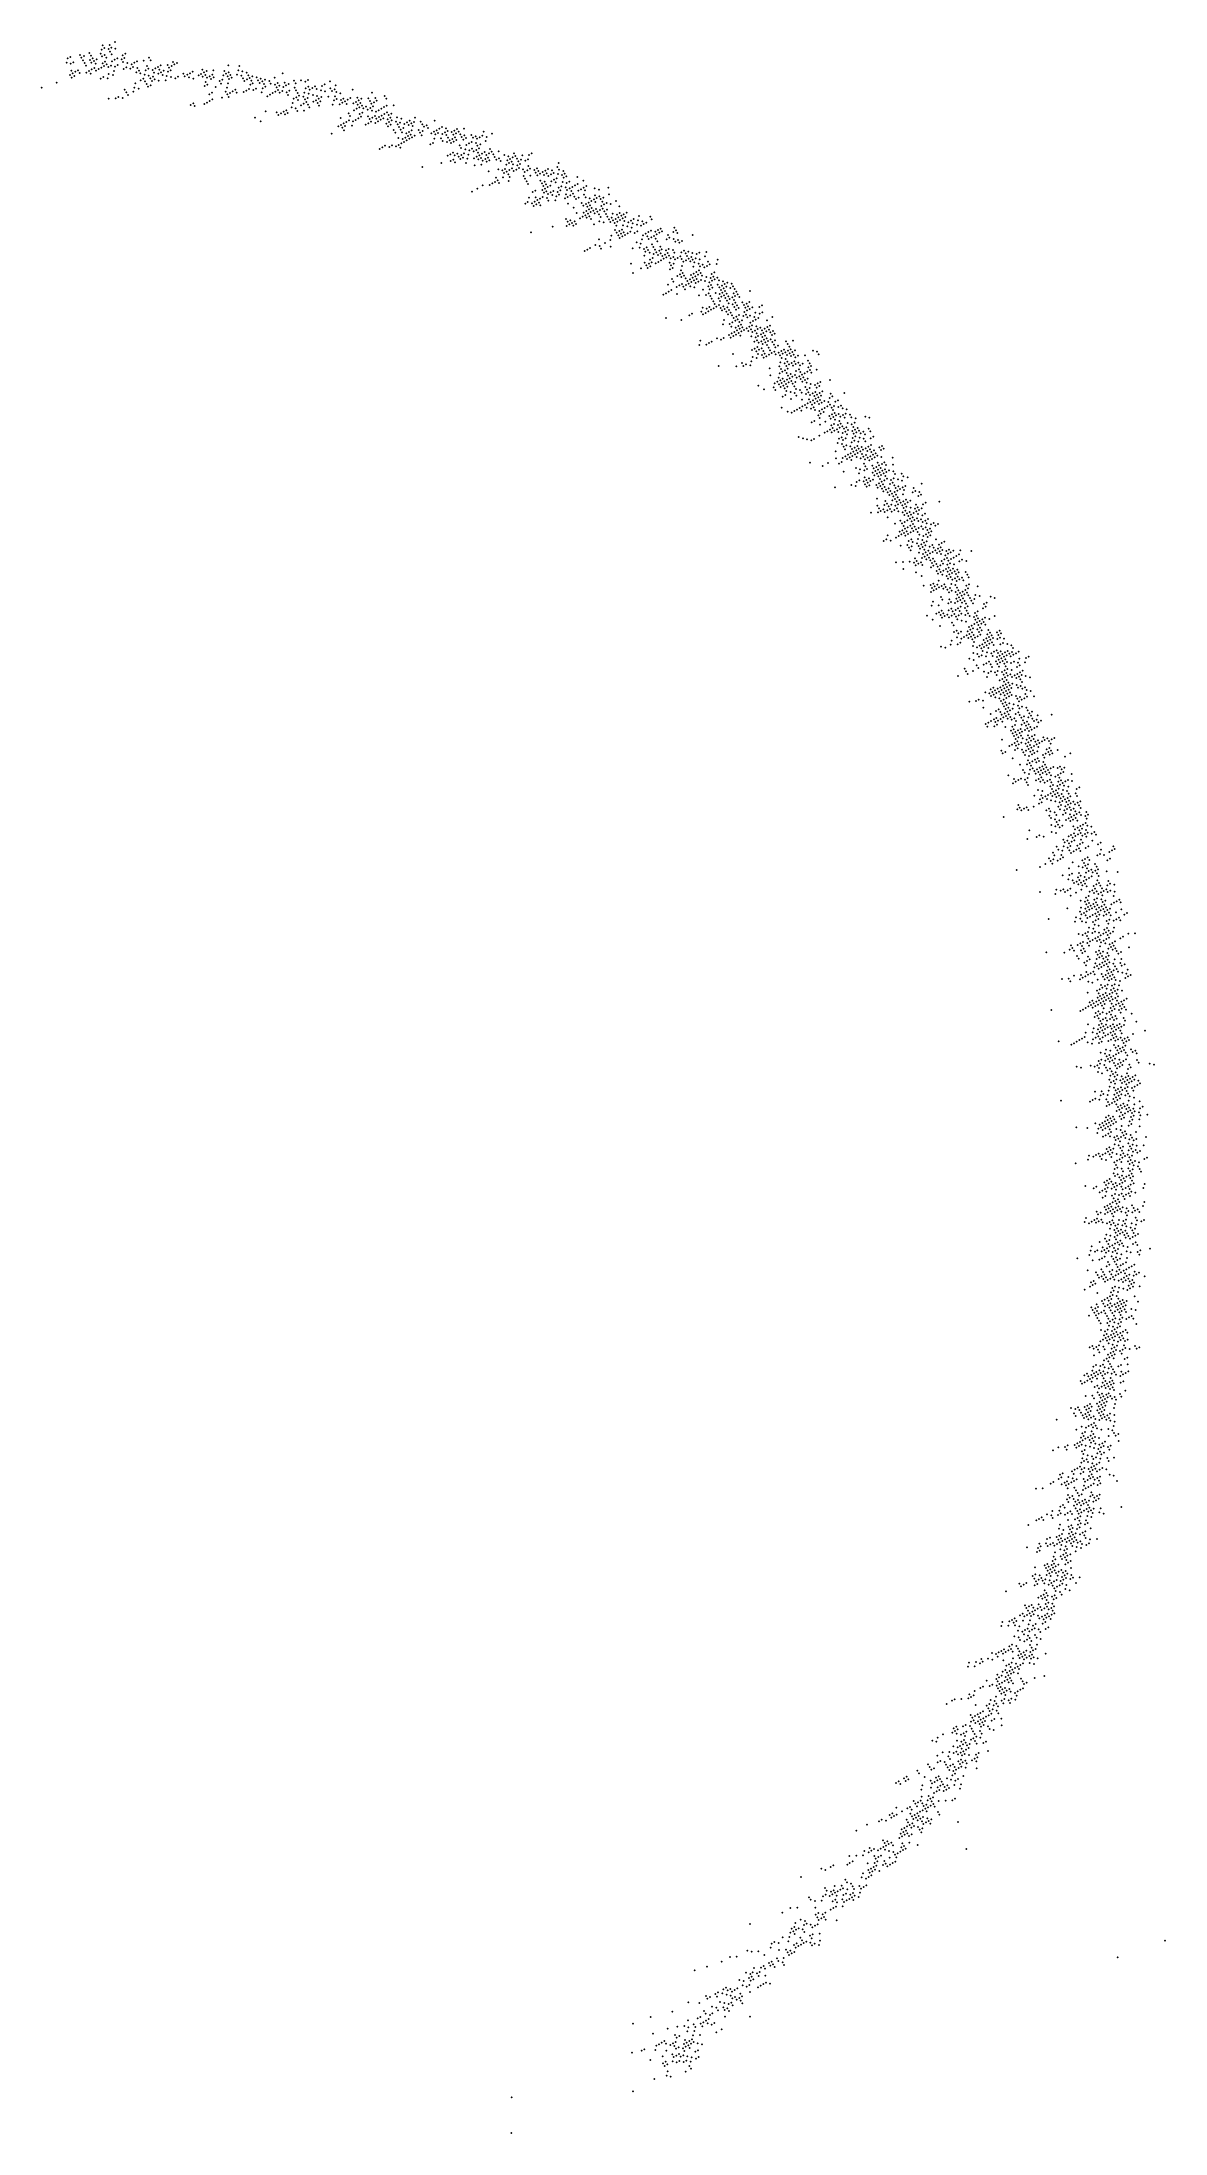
# Model space of a CAD drawing. Extents: x 0.1829 to 0.2194, y 0.0822 to 0.1501.
import ezdxf

# ---------------------------------------------------------------- set-up
doc = ezdxf.new("R2010")
doc.units = 0
doc.header["$MEASUREMENT"] = 0
doc.layers.get('0').update_dxf_attribs({"linetype": 'CONTINUOUS'})

msp = doc.modelspace()

# ---------------------------------------------------------------- linework, layer by layer
at = {"color": 252}
for p in [(0.185312, 0.150053, -0.0468), (0.184523, 0.14902, -0.1065), (0.184559, 0.149157, -0.1035), (0.185092, 0.149234, -0.1045), (0.205914, 0.085969, -0.0148), (0.203093, 0.084456, -0.0646), (0.203143, 0.084369, -0.0724), (0.203243, 0.084196, -0.0822), (0.203243, 0.084196, -0.09), (0.203403, 0.084519, -0.0685), (0.20354, 0.084482, -0.0714), (0.20354, 0.084482, -0.0733), (0.203626, 0.084532, -0.0675), (0.203626, 0.084532, -0.0694), (0.203763, 0.084496, -0.0763), (0.203849, 0.084546, -0.0704), (0.203849, 0.084546, -0.0772), (0.203886, 0.084682, -0.0616), (0.203886, 0.084682, -0.0665), (0.203949, 0.084373, -0.089), (0.203986, 0.084509, -0.0792), (0.203999, 0.084286, -0.0948), (0.204023, 0.084646, -0.0743), (0.204159, 0.084609, -0.0782), (0.204246, 0.084659, -0.0753), (0.20281, 0.083946, -0.0979), (0.203207, 0.084059, -0.0929), (0.203343, 0.084023, -0.0988), (0.198186, 0.083355, -0.111)]:
    msp.add_point(p, dxfattribs=at)
at = {"color": 253}
for p in [(0.18374, 0.149377, -0.0664), (0.183776, 0.149513, -0.0567), (0.183863, 0.149563, -0.0586), (0.183876, 0.14934, -0.0752), (0.183963, 0.14939, -0.0674), (0.184173, 0.149627, -0.0576), (0.184223, 0.14954, -0.0654), (0.184273, 0.149453, -0.0684), (0.184309, 0.14959, -0.0596), (0.184323, 0.149367, -0.081), (0.184483, 0.14969, -0.0557), (0.184496, 0.149467, -0.0722), (0.184533, 0.149603, -0.0615), (0.184546, 0.14938, -0.0849), (0.184583, 0.149517, -0.0693), (0.184583, 0.149517, -0.0703), (0.184633, 0.14943, -0.0781), (0.184683, 0.149344, -0.0869), (0.184719, 0.14948, -0.08), (0.184842, 0.149667, -0.0625), (0.184879, 0.149803, -0.0537), (0.184892, 0.14958, -0.0732), (0.184892, 0.14958, -0.0761), (0.184892, 0.14958, -0.0771), (0.184906, 0.149357, -0.0888), (0.184916, 0.14994, -0.0478), (0.184966, 0.149853, -0.0517), (0.184979, 0.14963, -0.0742), (0.184992, 0.149407, -0.0879), (0.185029, 0.149544, -0.0839), (0.185042, 0.14932, -0.0167), (0.185042, 0.14932, -0.0176), (0.185102, 0.149817, -0.0605), (0.185139, 0.149953, -0.0527), (0.185152, 0.14973, -0.0712), (0.185189, 0.149867, -0.0546), (0.185202, 0.149644, -0.079), (0.185216, 0.14942, -0.0917), (0.185302, 0.14947, -0.0957), (0.185325, 0.14983, -0.0644), (0.185389, 0.14952, -0.0898), (0.185525, 0.149484, -0.0907), (0.185562, 0.14962, -0.0829), (0.185575, 0.149397, -0.0986), (0.185612, 0.149534, -0.0927), (0.185649, 0.14967, -0.0819), (0.185712, 0.149361, -0.0332), (0.185849, 0.149324, -0.0322), (0.185849, 0.149324, -0.0371), (0.185935, 0.149374, -0.0342), (0.186022, 0.149424, -0.0303), (0.186245, 0.149437, -0.0361), (0.186418, 0.149537, -0.0312), (0.186468, 0.149451, -0.0351), (0.187015, 0.149304, -0.0594), (0.187188, 0.149404, -0.0585), (0.187238, 0.149318, -0.0633), (0.187324, 0.149368, -0.0643), (0.18342, 0.14873, -0.1095), (0.183853, 0.14898, -0.0967), (0.18389, 0.149117, -0.0938), (0.183903, 0.148894, -0.1085), (0.18394, 0.14903, -0.0948), (0.18399, 0.148944, -0.1075), (0.184026, 0.14908, -0.0157), (0.184113, 0.14913, -0.0977), (0.184163, 0.149044, -0.0186), (0.184163, 0.149044, -0.0196), (0.184163, 0.149044, -0.0206), (0.184163, 0.149044, -0.1006), (0.184373, 0.14928, -0.0859), (0.184386, 0.149057, -0.1026), (0.184473, 0.149107, -0.0215), (0.184646, 0.149207, -0.0996), (0.184696, 0.14912, -0.1055), (0.184783, 0.14917, -0.0245), (0.184846, 0.148861, -0.0469), (0.184846, 0.148861, -0.0488), (0.184869, 0.14922, -0.0235), (0.184933, 0.148911, -0.0478), (0.184956, 0.14927, -0.0225), (0.185069, 0.148874, -0.0508), (0.185092, 0.149234, -0.0274), (0.185106, 0.149011, -0.0459), (0.185179, 0.149284, -0.1015), (0.185242, 0.148974, -0.0498), (0.185242, 0.148974, -0.0517), (0.185279, 0.149111, -0.0391), (0.185316, 0.149247, -0.0283), (0.185316, 0.149247, -0.0293), (0.185402, 0.149297, -0.0254), (0.185402, 0.149297, -0.0264), (0.185589, 0.149174, -0.042), (0.185589, 0.149174, -0.0429), (0.185675, 0.149224, -0.0381), (0.185812, 0.149187, -0.041), (0.185899, 0.149237, -0.04), (0.185899, 0.149237, -0.0439), (0.185975, 0.148704, -0.0829), (0.185999, 0.149064, -0.0566), (0.186035, 0.149201, -0.0449), (0.186085, 0.149114, -0.0536), (0.186135, 0.149028, -0.0673), (0.186149, 0.148804, -0.0809), (0.186149, 0.148804, -0.0858), (0.186235, 0.148854, -0.0819), (0.186272, 0.148991, -0.0682), (0.186285, 0.148768, -0.0839), (0.186285, 0.148768, -0.0868), (0.186285, 0.148768, -0.0878), (0.186308, 0.149128, -0.0614), (0.186335, 0.148681, -0.0966), (0.186345, 0.149264, -0.0526), (0.186395, 0.149178, -0.0546), (0.186408, 0.148954, -0.078), (0.186458, 0.148868, -0.0848), (0.186472, 0.148645, -0.0995), (0.186472, 0.148645, -0.1005), (0.186472, 0.148645, -0.1014), (0.186508, 0.148781, -0.0926), (0.186532, 0.149141, -0.0663), (0.186545, 0.148918, -0.079), (0.186582, 0.149054, -0.0721), (0.186595, 0.148831, -0.0166), (0.186595, 0.148831, -0.0887), (0.186618, 0.149191, -0.0575), (0.186705, 0.149241, -0.0624), (0.186718, 0.149018, -0.0741), (0.186732, 0.148795, -0.0916), (0.186755, 0.149154, -0.0692), (0.186791, 0.149291, -0.0556), (0.186791, 0.149291, -0.0604), (0.186805, 0.149068, -0.0711), (0.186805, 0.149068, -0.0731), (0.186855, 0.148981, -0.0799), (0.186891, 0.149118, -0.076), (0.186955, 0.148808, -0.0955), (0.186991, 0.148945, -0.0897), (0.186991, 0.148945, -0.0906), (0.187028, 0.149081, -0.077), (0.187065, 0.149218, -0.0701), (0.187115, 0.149131, -0.075), (0.187128, 0.148908, -0.0176), (0.187128, 0.148908, -0.0936), (0.187151, 0.149268, -0.0653), (0.187265, 0.148871, -0.0215), (0.187351, 0.148921, -0.0945), (0.187524, 0.149021, -0.0205), (0.187574, 0.148935, -0.0244), (0.187574, 0.148935, -0.0254), (0.187574, 0.148935, -0.0263), (0.187661, 0.148985, -0.0234), (0.187661, 0.148985, -0.0273), (0.187711, 0.148898, -0.0293), (0.187748, 0.149035, -0.0225), (0.187834, 0.149085, -0.0186), (0.187848, 0.148862, -0.0351), (0.188021, 0.148962, -0.0331), (0.188107, 0.149012, -0.0283), (0.188144, 0.149148, -0.0195), (0.188157, 0.148925, -0.039), (0.188194, 0.149062, -0.0341), (0.188244, 0.148975, -0.0399), (0.188257, 0.148752, -0.0565), (0.188281, 0.149112, -0.0322), (0.188294, 0.148888, -0.0487), (0.188307, 0.148665, -0.0623), (0.188381, 0.148938, -0.0438), (0.188431, 0.148852, -0.0496), (0.188431, 0.148852, -0.0535), (0.188467, 0.148988, -0.038), (0.188467, 0.148988, -0.0409), (0.188504, 0.149125, -0.0302), (0.188517, 0.148902, -0.0448), (0.188704, 0.148779, -0.0613), (0.188754, 0.148692, -0.0662), (0.18879, 0.148829, -0.0574), (0.188827, 0.148965, -0.0457), (0.188827, 0.148965, -0.0525), (0.188864, 0.149102, -0.036), (0.188864, 0.149102, -0.0419), (0.188914, 0.149015, -0.0467), (0.188914, 0.149015, -0.0477), (0.188914, 0.149015, -0.0506), (0.188964, 0.148929, -0.0593), (0.188977, 0.148705, -0.07), (0.188977, 0.148705, -0.0739), (0.188977, 0.148705, -0.0749), (0.188987, 0.149288, -0.0312), (0.189, 0.149065, -0.0428), (0.189014, 0.148842, -0.0642), (0.18905, 0.148979, -0.0584), (0.1891, 0.148892, -0.0632), (0.189273, 0.148992, -0.0603), (0.18931, 0.149129, -0.0515), (0.189347, 0.149265, -0.037), (0.18941, 0.148955, -0.0671), (0.189447, 0.149092, -0.0545), (0.18946, 0.148869, -0.069), (0.18951, 0.148782, -0.0758), (0.189583, 0.149055, -0.0554), (0.189597, 0.148832, -0.0719), (0.189633, 0.148969, -0.0681), (0.189683, 0.148882, -0.0768), (0.189683, 0.148882, -0.0778), (0.189697, 0.148659, -0.0885), (0.189733, 0.148796, -0.0827), (0.18977, 0.148932, -0.071), (0.189783, 0.148709, -0.0914), (0.189906, 0.148896, -0.0787), (0.189906, 0.148896, -0.0797), (0.189956, 0.148809, -0.0856), (0.190006, 0.148722, -0.0943), (0.190043, 0.148859, -0.0836), (0.190093, 0.148772, -0.0904), (0.190143, 0.148686, -0.0205), (0.19018, 0.148822, -0.0933), (0.190316, 0.148786, -0.0923), (0.190366, 0.148699, -0.0195), (0.190489, 0.148886, -0.0894), (0.190503, 0.148663, -0.0282), (0.190589, 0.148713, -0.0253), (0.190639, 0.148626, -0.0331), (0.190749, 0.149036, -0.0845), (0.190813, 0.148726, -0.0301), (0.190949, 0.148689, -0.0311), (0.191172, 0.148703, -0.0389), (0.191346, 0.148803, -0.0359), (0.191482, 0.148766, -0.0418), (0.192115, 0.14867, -0.0572), (0.182937, 0.148567, -0.1106), (0.185109, 0.148204, -0.1055), (0.185333, 0.148218, -0.1074), (0.185419, 0.148268, -0.1064), (0.185556, 0.148231, -0.1103), (0.185629, 0.148504, -0.0157), (0.185679, 0.148418, -0.1044), (0.185729, 0.148331, -0.1084), (0.185902, 0.148431, -0.1093), (0.185939, 0.148568, -0.0985), (0.186075, 0.148531, -0.0976), (0.186075, 0.148531, -0.1034), (0.186385, 0.148595, -0.1024), (0.187765, 0.148005, -0.1052), (0.187851, 0.148055, -0.1023), (0.187901, 0.147969, -0.1111), (0.188211, 0.148032, -0.1062), (0.188221, 0.148615, -0.0652), (0.188298, 0.148082, -0.1101), (0.188371, 0.148355, -0.0876), (0.188384, 0.148132, -0.1042), (0.188384, 0.148132, -0.1072), (0.188457, 0.148405, -0.0866), (0.188471, 0.148182, -0.1013), (0.188471, 0.148182, -0.1032), (0.188581, 0.148592, -0.073), (0.188781, 0.148246, -0.1081), (0.188904, 0.148432, -0.0964), (0.18894, 0.148569, -0.0808), (0.18894, 0.148569, -0.0817), (0.188954, 0.148346, -0.0983), (0.189004, 0.148259, -0.109), (0.18904, 0.148396, -0.0147), (0.18904, 0.148396, -0.0993), (0.18904, 0.148396, -0.1003), (0.189127, 0.148446, -0.0156), (0.189127, 0.148446, -0.0176), (0.189214, 0.148496, -0.0954), (0.189214, 0.148496, -0.0973), (0.189264, 0.148409, -0.0166), (0.189797, 0.148486, -0.0224), (0.190256, 0.148289, -0.0476), (0.19043, 0.148389, -0.0466), (0.190603, 0.148489, -0.0437), (0.190653, 0.148403, -0.0495), (0.190739, 0.148453, -0.0447), (0.191249, 0.14817, -0.0816), (0.191349, 0.147997, -0.0952), (0.191459, 0.148406, -0.068), (0.191496, 0.148543, -0.0524), (0.191582, 0.148593, -0.0544), (0.191582, 0.148593, -0.0553), (0.191632, 0.148506, -0.0631), (0.191855, 0.14852, -0.066), (0.191919, 0.14821, -0.0922), (0.191992, 0.148483, -0.0738), (0.192029, 0.14862, -0.0602), (0.192439, 0.14851, -0.0786), (0.192489, 0.148423, -0.0873), (0.190197, 0.147793, -0.0146), (0.19078, 0.147783, -0.103), (0.190866, 0.147833, -0.0982), (0.190916, 0.147747, -0.104), (0.190916, 0.147747, -0.106), (0.191176, 0.147897, -0.1011), (0.191449, 0.147823, -0.1088), (0.212728, 0.093367, -0.0138), (0.21085, 0.091821, -0.0874), (0.211023, 0.091921, -0.0826), (0.211073, 0.091834, -0.0903), (0.21116, 0.091884, -0.0855), (0.211419, 0.092034, -0.0845), (0.212659, 0.092288, -0.0138), (0.209364, 0.091194, -0.1012), (0.21063, 0.091001, -0.0661), (0.210667, 0.091138, -0.0554), (0.212935, 0.091408, -0.0138), (0.208225, 0.090767, -0.1042), (0.208535, 0.09083, -0.1071), (0.209058, 0.090324, -0.0817), (0.209195, 0.090288, -0.0846), (0.209195, 0.090288, -0.0856), (0.209541, 0.090488, -0.0768), (0.209578, 0.090624, -0.071), (0.209678, 0.090451, -0.0827), (0.209764, 0.090501, -0.0797), (0.209887, 0.090688, -0.072), (0.209924, 0.090824, -0.0574), (0.210011, 0.090874, -0.0584), (0.210457, 0.090901, -0.069), (0.207832, 0.089847, -0.0867), (0.207882, 0.089761, -0.0148), (0.208352, 0.090147, -0.074), (0.208402, 0.090061, -0.0837), (0.208502, 0.089888, -0.0177), (0.208538, 0.090024, -0.0896), (0.208538, 0.090024, -0.0905), (0.208588, 0.089938, -0.0954), (0.208588, 0.089938, -0.0964), (0.208625, 0.090074, -0.0915), (0.208662, 0.090211, -0.075), (0.208762, 0.090038, -0.0934), (0.208848, 0.090088, -0.0925), (0.208885, 0.090224, -0.0808), (0.208935, 0.090138, -0.0158), (0.208935, 0.090138, -0.0876), (0.209135, 0.089791, -0.0478), (0.209221, 0.089841, -0.0448), (0.209245, 0.090201, -0.0885), (0.209271, 0.089755, -0.0507), (0.205913, 0.088971, -0.1034), (0.206966, 0.089347, -0.0994), (0.206966, 0.089347, -0.1024), (0.207226, 0.089497, -0.0984), (0.207389, 0.089014, -0.0575), (0.207449, 0.089511, -0.1013), (0.207562, 0.089114, -0.0566), (0.207662, 0.088941, -0.0702), (0.207662, 0.088941, -0.076), (0.207749, 0.088991, -0.074), (0.207886, 0.088955, -0.075), (0.208022, 0.088918, -0.0847), (0.208096, 0.089191, -0.0633), (0.208096, 0.089191, -0.0663), (0.208109, 0.088968, -0.0789), (0.208132, 0.089328, -0.0536), (0.208132, 0.089328, -0.0546), (0.208132, 0.089328, -0.0585), (0.208146, 0.089105, -0.0692), (0.208232, 0.089155, -0.0682), (0.208269, 0.089291, -0.0643), (0.208319, 0.089205, -0.0672), (0.208369, 0.089118, -0.0798), (0.208529, 0.089441, -0.0555), (0.208702, 0.089541, -0.0526), (0.208729, 0.089095, -0.0857), (0.208925, 0.089555, -0.0613), (0.206623, 0.088341, -0.0946), (0.20671, 0.088391, -0.0917), (0.206846, 0.088355, -0.0955), (0.20697, 0.088541, -0.0897), (0.207156, 0.088418, -0.0207), (0.207193, 0.088555, -0.0887), (0.207229, 0.088691, -0.0838), (0.207266, 0.088828, -0.0721), (0.207316, 0.088741, -0.0828), (0.207343, 0.088295, -0.0304), (0.207353, 0.088878, -0.0712), (0.207353, 0.088878, -0.0731), (0.207366, 0.088655, -0.0906), (0.207403, 0.088791, -0.078), (0.207403, 0.088791, -0.0819), (0.207429, 0.088345, -0.0274), (0.207429, 0.088345, -0.0284), (0.207429, 0.088345, -0.0294), (0.207479, 0.088258, -0.0401), (0.207479, 0.088258, -0.041), (0.207489, 0.088841, -0.077), (0.207553, 0.088531, -0.0158), (0.207553, 0.088531, -0.0168), (0.207553, 0.088531, -0.0187), (0.207553, 0.088531, -0.0216), (0.207566, 0.088308, -0.0381), (0.207603, 0.088445, -0.0226), (0.207626, 0.088805, -0.0809), (0.207653, 0.088358, -0.0313), (0.207676, 0.088718, -0.0877), (0.207739, 0.088408, -0.0323), (0.207862, 0.088595, -0.0236), (0.207876, 0.088372, -0.0371), (0.207912, 0.088508, -0.0245), (0.207926, 0.088285, -0.0488), (0.207936, 0.088868, -0.0867), (0.207949, 0.088645, -0.0177), (0.208012, 0.088335, -0.0429), (0.208149, 0.088298, -0.0478), (0.208172, 0.088658, -0.0255), (0.208172, 0.088658, -0.0265), (0.208186, 0.088435, -0.042), (0.205001, 0.087751, -0.0996), (0.205261, 0.087901, -0.0976), (0.205484, 0.087914, -0.0986), (0.20583, 0.088114, -0.0927), (0.20583, 0.088114, -0.0937), (0.205967, 0.088078, -0.0966), (0.20619, 0.088091, -0.0148), (0.206267, 0.087558, -0.0644), (0.206354, 0.087608, -0.0586), (0.206354, 0.087608, -0.0615), (0.206377, 0.087968, -0.0343), (0.206527, 0.087708, -0.0547), (0.206577, 0.087622, -0.0673), (0.206587, 0.088205, -0.0197), (0.206613, 0.087758, -0.0537), (0.206613, 0.087758, -0.0576), (0.206663, 0.087672, -0.0605), (0.206713, 0.087585, -0.0702), (0.206787, 0.087858, -0.0508), (0.206837, 0.087772, -0.0556), (0.20686, 0.088131, -0.0352), (0.206973, 0.087735, -0.0634), (0.20701, 0.087872, -0.0566), (0.207023, 0.087648, -0.0712), (0.207083, 0.088145, -0.0333), (0.207083, 0.088145, -0.0391), (0.207133, 0.088058, -0.044), (0.207133, 0.088058, -0.0459), (0.207183, 0.087972, -0.0498), (0.207183, 0.087972, -0.0517), (0.20722, 0.088108, -0.0449), (0.20727, 0.088022, -0.0527), (0.207356, 0.088072, -0.0469), (0.207393, 0.088208, -0.0362), (0.204122, 0.087474, -0.1016), (0.205141, 0.086908, -0.0849), (0.205278, 0.086872, -0.0168), (0.205501, 0.086885, -0.0908), (0.205501, 0.086885, -0.0947), (0.205574, 0.087158, -0.0752), (0.205674, 0.086985, -0.0178), (0.205711, 0.087122, -0.0781), (0.205711, 0.087122, -0.0791), (0.205711, 0.087122, -0.083), (0.205784, 0.087395, -0.0654), (0.205811, 0.086948, -0.0187), (0.205884, 0.087222, -0.0742), (0.205884, 0.087222, -0.08), (0.205897, 0.086998, -0.0216), (0.205921, 0.087358, -0.0683), (0.205921, 0.087358, -0.0693), (0.205934, 0.087135, -0.0868), (0.205971, 0.087272, -0.0732), (0.206007, 0.087408, -0.0625), (0.206021, 0.087185, -0.081), (0.206044, 0.087545, -0.0596), (0.206144, 0.087372, -0.0761), (0.206171, 0.086925, -0.0294), (0.206194, 0.087285, -0.0771), (0.206194, 0.087285, -0.0819), (0.20623, 0.087422, -0.0722), (0.206257, 0.086975, -0.0343), (0.206344, 0.087025, -0.0313), (0.206344, 0.087025, -0.0333), (0.206404, 0.087522, -0.0663), (0.206417, 0.087298, -0.0858), (0.20643, 0.087075, -0.0284), (0.206567, 0.087039, -0.0323), (0.203915, 0.086431, -0.0149), (0.203915, 0.086431, -0.0929), (0.204275, 0.086408, -0.0967), (0.204485, 0.086645, -0.084), (0.204535, 0.086558, -0.0957), (0.204622, 0.086608, -0.0918), (0.204685, 0.086298, -0.0411), (0.204795, 0.086708, -0.0158), (0.204822, 0.086262, -0.0509), (0.204845, 0.086622, -0.0256), (0.204881, 0.086758, -0.0898), (0.204945, 0.086448, -0.0401), (0.204945, 0.086448, -0.0421), (0.205018, 0.086722, -0.0236), (0.205045, 0.086275, -0.0547), (0.205055, 0.086858, -0.0879), (0.205055, 0.086858, -0.0889), (0.205081, 0.086412, -0.0469), (0.205095, 0.086189, -0.0606), (0.205155, 0.086685, -0.0226), (0.205155, 0.086685, -0.0265), (0.205155, 0.086685, -0.0275), (0.205181, 0.086239, -0.0577), (0.205181, 0.086239, -0.0615), (0.205191, 0.086822, -0.0197), (0.205191, 0.086822, -0.0937), (0.205218, 0.086375, -0.0479), (0.205291, 0.086648, -0.0304), (0.205305, 0.086425, -0.0528), (0.205328, 0.086785, -0.0246), (0.205341, 0.086562, -0.0392), (0.205355, 0.086339, -0.0537), (0.205414, 0.086835, -0.0207), (0.205428, 0.086612, -0.0382), (0.205478, 0.086525, -0.0489), (0.205564, 0.086575, -0.045), (0.205564, 0.086575, -0.046), (0.205601, 0.086712, -0.0353), (0.205601, 0.086712, -0.0362), (0.205614, 0.086489, -0.0498), (0.205651, 0.086625, -0.043), (0.205651, 0.086625, -0.044), (0.205664, 0.086402, -0.0586), (0.205911, 0.086775, -0.0372), (0.20212, 0.085741, -0.0999), (0.20269, 0.085955, -0.0988), (0.203249, 0.085585, -0.0665), (0.203396, 0.086131, -0.0978), (0.203559, 0.085648, -0.0685), (0.203782, 0.085662, -0.0733), (0.203906, 0.085848, -0.0567), (0.203919, 0.085625, -0.0743), (0.203919, 0.085625, -0.0792), (0.204092, 0.085725, -0.0714), (0.204142, 0.085639, -0.0801), (0.204215, 0.085912, -0.0655), (0.204302, 0.085962, -0.0635), (0.204315, 0.085739, -0.0762), (0.204315, 0.085739, -0.0782), (0.204365, 0.085652, -0.086), (0.204402, 0.085789, -0.0752), (0.204425, 0.086148, -0.0518), (0.204475, 0.086062, -0.0596), (0.204489, 0.085839, -0.0704), (0.204489, 0.085839, -0.0772), (0.204539, 0.085752, -0.0811), (0.204575, 0.085889, -0.0723), (0.204612, 0.086025, -0.0645), (0.204675, 0.085715, -0.084), (0.204675, 0.085715, -0.085), (0.204698, 0.086075, -0.0625), (0.204762, 0.085765, -0.0821), (0.204872, 0.086175, -0.0557), (0.204998, 0.085556, -0.0285), (0.205108, 0.085965, -0.083), (0.205231, 0.086152, -0.0693), (0.202397, 0.084862, -0.0949), (0.202483, 0.084912, -0.0979), (0.202766, 0.085422, -0.0675), (0.202843, 0.084889, -0.0246), (0.20288, 0.085025, -0.0959), (0.202966, 0.085075, -0.0158), (0.203053, 0.085125, -0.0929), (0.20314, 0.085175, -0.089), (0.20319, 0.085089, -0.0968), (0.203203, 0.084865, -0.0334), (0.203326, 0.085052, -0.0197), (0.203413, 0.085102, -0.0188), (0.203463, 0.085015, -0.0256), (0.203486, 0.085375, -0.088), (0.203499, 0.085152, -0.0168), (0.203499, 0.085152, -0.0217), (0.203499, 0.085152, -0.0227), (0.203513, 0.084929, -0.0353), (0.203536, 0.085289, -0.0919), (0.203599, 0.084979, -0.0343), (0.203599, 0.084979, -0.0382), (0.203623, 0.085339, -0.0899), (0.203736, 0.084942, -0.0392), (0.203773, 0.085079, -0.0324), (0.203786, 0.084856, -0.047), (0.203786, 0.084856, -0.0489), (0.203809, 0.085215, -0.0265), (0.203823, 0.084992, -0.0402), (0.203823, 0.084992, -0.0431), (0.203859, 0.085129, -0.0304), (0.203882, 0.085489, -0.087), (0.203909, 0.085042, -0.0411), (0.203946, 0.085179, -0.0275), (0.203959, 0.084956, -0.046), (0.203996, 0.085092, -0.0372), (0.204032, 0.085229, -0.0236), (0.204069, 0.085365, -0.0178), (0.204082, 0.085142, -0.0314), (0.204082, 0.085142, -0.0363), (0.204106, 0.085502, -0.0909), (0.204146, 0.084832, -0.0577), (0.204219, 0.085106, -0.0421), (0.204232, 0.084882, -0.0557), (0.204232, 0.084882, -0.0567), (0.204292, 0.085379, -0.0207), (0.204356, 0.085069, -0.0479), (0.204825, 0.085456, -0.0294), (0.202087, 0.084798, -0.094), (0.202683, 0.084565, -0.0441), (0.20308, 0.084679, -0.0451), (0.203093, 0.084456, -0.0597), (0.203093, 0.084456, -0.0626), (0.20318, 0.084506, -0.0636), (0.20323, 0.084419, -0.0656), (0.20339, 0.084742, -0.0499), (0.20344, 0.084656, -0.0519), (0.20344, 0.084656, -0.0538), (0.203526, 0.084706, -0.0509), (0.203526, 0.084706, -0.0529), (0.203613, 0.084756, -0.0548), (0.203663, 0.084669, -0.0587), (0.203749, 0.084719, -0.0606)]:
    msp.add_point(p, dxfattribs=at)
at = {"color": 254}
for p in [(0.190863, 0.148639, -0.0369), (0.191122, 0.148789, -0.0321), (0.191172, 0.148703, -0.0398), (0.191569, 0.148816, -0.0408), (0.192289, 0.14877, -0.0582), (0.192475, 0.148647, -0.0689), (0.189487, 0.148422, -0.0214), (0.189573, 0.148472, -0.0185), (0.18966, 0.148522, -0.0234), (0.189883, 0.148536, -0.0243), (0.19007, 0.148413, -0.034), (0.190106, 0.148549, -0.0273), (0.190106, 0.148549, -0.0292), (0.190193, 0.148599, -0.0263), (0.190256, 0.148289, -0.0486), (0.190343, 0.148339, -0.0457), (0.190516, 0.148439, -0.0428), (0.190553, 0.148576, -0.0379), (0.190776, 0.148589, -0.035), (0.190876, 0.148416, -0.0505), (0.190926, 0.14833, -0.0622), (0.190963, 0.148466, -0.0534), (0.191076, 0.14807, -0.0855), (0.191113, 0.148206, -0.0758), (0.191136, 0.148566, -0.0515), (0.191186, 0.14848, -0.0563), (0.191199, 0.148256, -0.0748), (0.191236, 0.148393, -0.0612), (0.191286, 0.148306, -0.067), (0.191422, 0.14827, -0.0806), (0.191436, 0.148047, -0.0204), (0.191436, 0.148047, -0.0962), (0.191472, 0.148183, -0.0835), (0.191522, 0.148097, -0.0913), (0.191559, 0.148233, -0.0825), (0.191559, 0.148233, -0.0845), (0.191572, 0.14801, -0.0243), (0.191596, 0.14837, -0.0709), (0.191596, 0.14837, -0.0718), (0.191632, 0.148506, -0.065), (0.191719, 0.148556, -0.0641), (0.191732, 0.148333, -0.0767), (0.191746, 0.14811, -0.0156), (0.191746, 0.14811, -0.0971), (0.191805, 0.148606, -0.0592), (0.191832, 0.14816, -0.0185), (0.191869, 0.148297, -0.0864), (0.191882, 0.148073, -0.0224), (0.191919, 0.14821, -0.0883), (0.191919, 0.14821, -0.0932), (0.191932, 0.147987, -0.0291), (0.191969, 0.148123, -0.0195), (0.191969, 0.148123, -0.0253), (0.191969, 0.148123, -0.0262), (0.191992, 0.148483, -0.0728), (0.192005, 0.14826, -0.0903), (0.192129, 0.148447, -0.0796), (0.192229, 0.148273, -0.0893), (0.192302, 0.148547, -0.0699), (0.192352, 0.14846, -0.0776), (0.192379, 0.148014, -0.0398), (0.192379, 0.148014, -0.0408), (0.192415, 0.14815, -0.032), (0.192415, 0.14815, -0.033), (0.192452, 0.148287, -0.0233), (0.192502, 0.1482, -0.0301), (0.192602, 0.148027, -0.0427), (0.192625, 0.148387, -0.0175), (0.192639, 0.148164, -0.0311), (0.192689, 0.148077, -0.0378), (0.192689, 0.148077, -0.0436), (0.192725, 0.148214, -0.034), (0.192775, 0.148127, -0.0417), (0.192825, 0.14804, -0.0504), (0.192862, 0.148177, -0.0369), (0.192948, 0.148227, -0.0388), (0.193022, 0.1485, -0.0165), (0.193048, 0.148054, -0.0485), (0.193135, 0.148104, -0.0465), (0.193172, 0.14824, -0.0349), (0.193185, 0.148017, -0.0543), (0.193222, 0.148154, -0.0446), (0.193272, 0.148067, -0.0494), (0.193308, 0.148204, -0.0456), (0.193322, 0.14798, -0.0601), (0.193531, 0.148217, -0.0475), (0.193531, 0.148217, -0.0514), (0.193581, 0.14813, -0.0533), (0.193631, 0.148044, -0.063), (0.193655, 0.148404, -0.0359), (0.193681, 0.147957, -0.0737), (0.193718, 0.148094, -0.0591), (0.193718, 0.148094, -0.0649), (0.193755, 0.14823, -0.0552), (0.193805, 0.148144, -0.0562), (0.194064, 0.148294, -0.0572), (0.194114, 0.148207, -0.0581), (0.194128, 0.147984, -0.0804), (0.194351, 0.147997, -0.0794), (0.18985, 0.147593, -0.0992), (0.190037, 0.14747, -0.1109), (0.190556, 0.14777, -0.0214), (0.190606, 0.147683, -0.1021), (0.190606, 0.147683, -0.1079), (0.190693, 0.147733, -0.107), (0.19078, 0.147783, -0.105), (0.19083, 0.147697, -0.1099), (0.190866, 0.147833, -0.1001), (0.191039, 0.147933, -0.0943), (0.191226, 0.14781, -0.0282), (0.191622, 0.147923, -0.0272), (0.192555, 0.147307, -0.1), (0.192555, 0.147307, -0.1019), (0.192629, 0.14758, -0.0825), (0.192642, 0.147357, -0.099), (0.192692, 0.147271, -0.1029), (0.192692, 0.147271, -0.1068), (0.192692, 0.147271, -0.1078), (0.192729, 0.147407, -0.0961), (0.192779, 0.147321, -0.1009), (0.192779, 0.147321, -0.1039), (0.192815, 0.147457, -0.0156), (0.192815, 0.147457, -0.0902), (0.192889, 0.14773, -0.0698), (0.192902, 0.147507, -0.0912), (0.192939, 0.147644, -0.0776), (0.193002, 0.147334, -0.1048), (0.193039, 0.147471, -0.0146), (0.193062, 0.14783, -0.0659), (0.193062, 0.14783, -0.0669), (0.193062, 0.14783, -0.0688), (0.193125, 0.147521, -0.097), (0.193148, 0.14788, -0.062), (0.193212, 0.147571, -0.0892), (0.193235, 0.14793, -0.0611), (0.193248, 0.147707, -0.0834), (0.193298, 0.147621, -0.0882), (0.193335, 0.147757, -0.0766), (0.193372, 0.147894, -0.0679), (0.193372, 0.147894, -0.0708), (0.193372, 0.147894, -0.0727), (0.193448, 0.147361, -0.1087), (0.193458, 0.147944, -0.064), (0.193508, 0.147857, -0.0746), (0.193522, 0.147634, -0.0921), (0.193535, 0.147411, -0.0339), (0.193572, 0.147547, -0.098), (0.193595, 0.147907, -0.0717), (0.193595, 0.147907, -0.0756), (0.193622, 0.147461, -0.1057), (0.193645, 0.147821, -0.0814), (0.193658, 0.147597, -0.0165), (0.193658, 0.147597, -0.0185), (0.193745, 0.147647, -0.0931), (0.193745, 0.147647, -0.095), (0.193758, 0.147424, -0.0349), (0.193781, 0.147784, -0.0843), (0.193781, 0.147784, -0.0872), (0.193795, 0.147561, -0.0214), (0.193845, 0.147474, -0.0301), (0.193845, 0.147474, -0.033), (0.193868, 0.147834, -0.0853), (0.193881, 0.147611, -0.0252), (0.193931, 0.147524, -0.0272), (0.193955, 0.147884, -0.0863), (0.193968, 0.147661, -0.0175), (0.194018, 0.147574, -0.0243), (0.194018, 0.147574, -0.0262), (0.194018, 0.147574, -0.0291), (0.194041, 0.147934, -0.0785), (0.194055, 0.147711, -0.0204), (0.194118, 0.147401, -0.0407), (0.194141, 0.147761, -0.094), (0.194155, 0.147538, -0.031), (0.194155, 0.147538, -0.0359), (0.194168, 0.147314, -0.0475), (0.194191, 0.147674, -0.0223), (0.194191, 0.147674, -0.0233), (0.194191, 0.147674, -0.0281), (0.194205, 0.147451, -0.0436), (0.194205, 0.147451, -0.0446), (0.194241, 0.147588, -0.032), (0.194255, 0.147364, -0.0465), (0.194255, 0.147364, -0.0484), (0.194255, 0.147364, -0.0504), (0.194278, 0.147724, -0.0194), (0.194291, 0.147501, -0.0368), (0.194291, 0.147501, -0.0397), (0.194428, 0.147464, -0.0416), (0.194428, 0.147464, -0.0455), (0.194464, 0.147601, -0.0378), (0.194478, 0.147378, -0.0494), (0.194528, 0.147291, -0.062), (0.194528, 0.147291, -0.0639), (0.194564, 0.147428, -0.0533), (0.194601, 0.147564, -0.0387), (0.194601, 0.147564, -0.0426), (0.194701, 0.147391, -0.0542), (0.194701, 0.147391, -0.0552), (0.194701, 0.147391, -0.0562), (0.194788, 0.147441, -0.0571), (0.194838, 0.147355, -0.0581), (0.194838, 0.147355, -0.0649), (0.194874, 0.147491, -0.0513), (0.194924, 0.147405, -0.06), (0.194974, 0.147318, -0.0658), (0.195011, 0.147455, -0.059), (0.195047, 0.147591, -0.0523), (0.195234, 0.147468, -0.0629), (0.195284, 0.147381, -0.0687), (0.195334, 0.147295, -0.0765), (0.195334, 0.147295, -0.0774), (0.195421, 0.147345, -0.0736), (0.195421, 0.147345, -0.0784), (0.195421, 0.147345, -0.0794), (0.19568, 0.147495, -0.0677), (0.195917, 0.147285, -0.0165), (0.195917, 0.147285, -0.0174), (0.192346, 0.147071, -0.1107), (0.192742, 0.147184, -0.1097), (0.193985, 0.146631, -0.1047), (0.194072, 0.146681, -0.1028), (0.194208, 0.146645, -0.1076), (0.194295, 0.146695, -0.1018), (0.194355, 0.147191, -0.061), (0.194405, 0.147105, -0.0697), (0.194431, 0.146658, -0.1096), (0.194505, 0.146931, -0.0862), (0.194518, 0.146708, -0.1066), (0.194518, 0.146708, -0.1086), (0.194568, 0.146622, -0.1105), (0.194578, 0.147205, -0.0707), (0.194578, 0.147205, -0.0717), (0.194605, 0.146758, -0.1057), (0.194628, 0.147118, -0.0726), (0.194628, 0.147118, -0.0755), (0.194641, 0.146895, -0.0146), (0.194664, 0.147255, -0.0668), (0.194691, 0.146808, -0.0988), (0.194728, 0.146945, -0.094), (0.194764, 0.147081, -0.0804), (0.194764, 0.147081, -0.0852), (0.194778, 0.146858, -0.1008), (0.194814, 0.146995, -0.0155), (0.194851, 0.147131, -0.0813), (0.194864, 0.146908, -0.0998), (0.194901, 0.147045, -0.0891), (0.194938, 0.147181, -0.0746), (0.194938, 0.147181, -0.0823), (0.194951, 0.146958, -0.0969), (0.194951, 0.146958, -0.0978), (0.195038, 0.147008, -0.0959), (0.195161, 0.147195, -0.0833), (0.195211, 0.147108, -0.0881), (0.195211, 0.147108, -0.0901), (0.195261, 0.147022, -0.093), (0.195261, 0.147022, -0.0949), (0.195297, 0.147158, -0.0871), (0.195297, 0.147158, -0.091), (0.195471, 0.147258, -0.0842), (0.195547, 0.146725, -0.0455), (0.195571, 0.147085, -0.0184), (0.195634, 0.146775, -0.0464), (0.195657, 0.147135, -0.0213), (0.195671, 0.146912, -0.0377), (0.195671, 0.146912, -0.0387), (0.195707, 0.147048, -0.0271), (0.195744, 0.147185, -0.0203), (0.195794, 0.147098, -0.0261), (0.19583, 0.147235, -0.092), (0.195894, 0.146925, -0.0397), (0.19593, 0.147062, -0.029), (0.19593, 0.147062, -0.03), (0.195944, 0.146839, -0.0474), (0.196017, 0.147112, -0.0281), (0.196017, 0.147112, -0.031), (0.196054, 0.147248, -0.0194), (0.196054, 0.147248, -0.0223), (0.196067, 0.147025, -0.0348), (0.19608, 0.146802, -0.0561), (0.196104, 0.147162, -0.0232), (0.196117, 0.146939, -0.0406), (0.196167, 0.146852, -0.0493), (0.196217, 0.146765, -0.059), (0.19624, 0.147125, -0.0368), (0.196254, 0.146902, -0.0484), (0.19629, 0.147039, -0.0425), (0.19629, 0.147039, -0.0435), (0.196304, 0.146815, -0.0571), (0.196327, 0.147175, -0.0252), (0.19634, 0.146952, -0.0445), (0.196377, 0.147089, -0.0339), (0.19639, 0.146865, -0.0599), (0.196413, 0.147225, -0.0242), (0.196463, 0.147139, -0.0319), (0.19649, 0.146692, -0.0725), (0.196513, 0.147052, -0.0416), (0.19654, 0.146606, -0.0783), (0.196563, 0.146965, -0.0503), (0.196563, 0.146965, -0.0551), (0.196613, 0.146879, -0.058), (0.196637, 0.147239, -0.0329), (0.196637, 0.147239, -0.0358), (0.19665, 0.147015, -0.0512), (0.1967, 0.146929, -0.0541), (0.1967, 0.146929, -0.0609), (0.196713, 0.146706, -0.0744), (0.196713, 0.146706, -0.0774), (0.1968, 0.146756, -0.0735), (0.196873, 0.147029, -0.0532), (0.196887, 0.146806, -0.0715), (0.196923, 0.146942, -0.0628), (0.19701, 0.146992, -0.0618), (0.197023, 0.146769, -0.0754), (0.19706, 0.146906, -0.0686), (0.19706, 0.146906, -0.0696), (0.197073, 0.146682, -0.088), (0.197123, 0.146596, -0.089), (0.197146, 0.146956, -0.0638), (0.19716, 0.146732, -0.0793), (0.19716, 0.146732, -0.0812), (0.197233, 0.147006, -0.0647), (0.197233, 0.147006, -0.0657), (0.19727, 0.147142, -0.0522), (0.197333, 0.146832, -0.0763), (0.197333, 0.146832, -0.0802), (0.19737, 0.146969, -0.0676), (0.19737, 0.146969, -0.0705), (0.197543, 0.147069, -0.0667), (0.193898, 0.146581, -0.1038), (0.195278, 0.145992, -0.0145), (0.195897, 0.146119, -0.0155), (0.196107, 0.146356, -0.0851), (0.196194, 0.146406, -0.0832), (0.196194, 0.146406, -0.0861), (0.196207, 0.146182, -0.1055), (0.19628, 0.146456, -0.0842), (0.196294, 0.146232, -0.1026), (0.19633, 0.146369, -0.0939), (0.196344, 0.146146, -0.1094), (0.196344, 0.146146, -0.1104), (0.196417, 0.146419, -0.0909), (0.196467, 0.146332, -0.0977), (0.196467, 0.146332, -0.0987), (0.196467, 0.146332, -0.0997), (0.196517, 0.146246, -0.1045), (0.196517, 0.146246, -0.1084), (0.196554, 0.146382, -0.0968), (0.196604, 0.146296, -0.1016), (0.19664, 0.146432, -0.09), (0.19664, 0.146432, -0.0929), (0.196677, 0.146569, -0.0822), (0.196704, 0.146123, -0.0358), (0.19674, 0.146259, -0.1065), (0.19674, 0.146259, -0.1074), (0.196777, 0.146396, -0.0165), (0.196777, 0.146396, -0.1035), (0.196813, 0.146532, -0.0919), (0.1969, 0.146582, -0.087), (0.19695, 0.146496, -0.0948), (0.196963, 0.146273, -0.029), (0.196963, 0.146273, -0.0329), (0.196977, 0.146049, -0.0425), (0.197037, 0.146546, -0.0958), (0.19705, 0.146323, -0.03), (0.197087, 0.146459, -0.1006), (0.1971, 0.146236, -0.0319), (0.197137, 0.146373, -0.0242), (0.197137, 0.146373, -0.0251), (0.197187, 0.146286, -0.0348), (0.1972, 0.146063, -0.0512), (0.197223, 0.146423, -0.0203), (0.197237, 0.146199, -0.0367), (0.19731, 0.146473, -0.0232), (0.197323, 0.146249, -0.0415), (0.19736, 0.146386, -0.028), (0.197373, 0.146163, -0.0435), (0.19741, 0.146299, -0.0377), (0.197446, 0.146436, -0.0271), (0.19746, 0.146213, -0.0406), (0.197483, 0.146573, -0.0174), (0.197483, 0.146573, -0.0184), (0.197483, 0.146573, -0.0193), (0.197533, 0.146486, -0.0213), (0.197533, 0.146486, -0.0222), (0.197533, 0.146486, -0.0261), (0.197583, 0.146399, -0.0338), (0.197633, 0.146313, -0.0386), (0.197633, 0.146313, -0.0396), (0.197683, 0.146226, -0.0473), (0.197746, 0.145916, -0.0696), (0.197756, 0.146499, -0.0309), (0.19777, 0.146276, -0.0483), (0.19782, 0.14619, -0.0521), (0.197943, 0.146376, -0.0444), (0.19797, 0.14593, -0.0744), (0.19797, 0.14593, -0.0763), (0.198006, 0.146066, -0.0647), (0.198006, 0.146066, -0.0686), (0.198043, 0.146203, -0.0618), (0.198079, 0.14634, -0.0463), (0.198093, 0.146116, -0.0676), (0.198129, 0.146253, -0.0579), (0.198179, 0.146166, -0.0628), (0.198179, 0.146166, -0.0637), (0.198193, 0.145943, -0.0802), (0.198193, 0.145943, -0.0811), (0.198193, 0.145943, -0.0821), (0.198216, 0.146303, -0.0502), (0.198229, 0.14608, -0.0724), (0.198253, 0.14644, -0.0454), (0.198303, 0.146353, -0.0492), (0.198353, 0.146266, -0.0541), (0.198353, 0.146266, -0.057), (0.198353, 0.146266, -0.0589), (0.198366, 0.146043, -0.0773), (0.198403, 0.14618, -0.0656), (0.198403, 0.14618, -0.0705), (0.198416, 0.145957, -0.085), (0.198416, 0.145957, -0.0879), (0.198453, 0.146093, -0.0734), (0.198489, 0.14623, -0.0608), (0.198526, 0.146366, -0.0531), (0.198553, 0.14592, -0.0927), (0.198553, 0.14592, -0.0937), (0.198626, 0.146193, -0.0666), (0.198712, 0.146243, -0.0714), (0.198726, 0.14602, -0.0869), (0.198749, 0.14638, -0.055), (0.198749, 0.14638, -0.0598), (0.198776, 0.145933, -0.0155), (0.198776, 0.145933, -0.0164), (0.198776, 0.145933, -0.0174), (0.198836, 0.14643, -0.056), (0.198999, 0.145947, -0.0203), (0.199359, 0.145924, -0.027), (0.199669, 0.145987, -0.026), (0.199705, 0.146124, -0.0232), (0.197067, 0.145293, -0.1045), (0.19724, 0.145393, -0.1035), (0.19724, 0.145393, -0.1055), (0.197437, 0.145853, -0.0754), (0.197463, 0.145407, -0.1064), (0.19755, 0.145457, -0.1074), (0.197637, 0.145507, -0.1025), (0.197673, 0.145643, -0.0145), (0.197723, 0.145557, -0.0986), (0.197723, 0.145557, -0.1015), (0.197773, 0.14547, -0.1093), (0.197883, 0.14588, -0.0831), (0.197896, 0.145657, -0.0967), (0.197896, 0.145657, -0.0976), (0.197933, 0.145793, -0.0889), (0.19802, 0.145843, -0.0841), (0.19807, 0.145757, -0.0918), (0.198083, 0.145533, -0.1083), (0.198106, 0.145893, -0.0782), (0.198106, 0.145893, -0.0792), (0.19812, 0.14567, -0.0996), (0.19812, 0.14567, -0.1005), (0.198243, 0.145857, -0.0898), (0.198243, 0.145857, -0.0908), (0.198329, 0.145907, -0.086), (0.198566, 0.145697, -0.0299), (0.198603, 0.145833, -0.0193), (0.198616, 0.14561, -0.0328), (0.198666, 0.145524, -0.0454), (0.198666, 0.145524, -0.0463), (0.198689, 0.145883, -0.0212), (0.198689, 0.145883, -0.0947), (0.198689, 0.145883, -0.0956), (0.198716, 0.145437, -0.054), (0.198789, 0.14571, -0.029), (0.198912, 0.145897, -0.0184), (0.198912, 0.145897, -0.0222), (0.198962, 0.14581, -0.0251), (0.199012, 0.145724, -0.0347), (0.199049, 0.14586, -0.0241), (0.199099, 0.145774, -0.0357), (0.199112, 0.14555, -0.0482), (0.199112, 0.14555, -0.0492), (0.199112, 0.14555, -0.0511), (0.199162, 0.145464, -0.0569), (0.199176, 0.145241, -0.0772), (0.199186, 0.145824, -0.0318), (0.199212, 0.145377, -0.0637), (0.199212, 0.145377, -0.0646), (0.199236, 0.145737, -0.0424), (0.199249, 0.145514, -0.0598), (0.199262, 0.145291, -0.0782), (0.199272, 0.145874, -0.028), (0.199272, 0.145874, -0.0309), (0.199272, 0.145874, -0.0338), (0.199299, 0.145427, -0.0666), (0.199322, 0.145787, -0.0376), (0.199349, 0.145341, -0.0714), (0.199372, 0.1457, -0.0473), (0.199436, 0.145391, -0.0704), (0.199436, 0.145391, -0.0724), (0.199459, 0.14575, -0.0434), (0.199472, 0.145527, -0.0608), (0.199495, 0.145887, -0.0366), (0.199545, 0.1458, -0.0386), (0.199545, 0.1458, -0.0444), (0.199559, 0.145577, -0.0579), (0.199609, 0.145491, -0.0656), (0.199609, 0.145491, -0.0675), (0.199645, 0.145627, -0.0588), (0.199682, 0.145764, -0.0501), (0.199709, 0.145317, -0.081), (0.199719, 0.1459, -0.0395), (0.199719, 0.1459, -0.0405), (0.199795, 0.145367, -0.0791), (0.199819, 0.145727, -0.053), (0.199819, 0.145727, -0.055), (0.199819, 0.145727, -0.0559), (0.199832, 0.145504, -0.0694), (0.199855, 0.145864, -0.0415), (0.199869, 0.145641, -0.0627), (0.199905, 0.145777, -0.0521), (0.199932, 0.145331, -0.0839), (0.199955, 0.145691, -0.0617), (0.199969, 0.145467, -0.0733), (0.199982, 0.145244, -0.0231), (0.199982, 0.145244, -0.0917), (0.200055, 0.145517, -0.0743), (0.200069, 0.145294, -0.0193), (0.200155, 0.145344, -0.0907), (0.200242, 0.145394, -0.0897), (0.200315, 0.145667, -0.0684), (0.200328, 0.145444, -0.0829), (0.200428, 0.145271, -0.026), (0.200428, 0.145271, -0.0299), (0.200502, 0.145544, -0.082), (0.200515, 0.145321, -0.0289), (0.200565, 0.145234, -0.0337), (0.200602, 0.145371, -0.0202), (0.200875, 0.145298, -0.0385), (0.201011, 0.145261, -0.0395), (0.201321, 0.145325, -0.0424), (0.196894, 0.145193, -0.1103), (0.19862, 0.144804, -0.1024), (0.198706, 0.144854, -0.0947), (0.198706, 0.144854, -0.0956), (0.198743, 0.144991, -0.0145), (0.198843, 0.144817, -0.1053), (0.198843, 0.144817, -0.1063), (0.198866, 0.145177, -0.0753), (0.198893, 0.144731, -0.1082), (0.198929, 0.144867, -0.1014), (0.198953, 0.145227, -0.0763), (0.198966, 0.145004, -0.0937), (0.198979, 0.144781, -0.1073), (0.199016, 0.144917, -0.0966), (0.199066, 0.144831, -0.1034), (0.199066, 0.144831, -0.1043), (0.199103, 0.144967, -0.1005), (0.199116, 0.144744, -0.1111), (0.199189, 0.145017, -0.0164), (0.199226, 0.145154, -0.0878), (0.199312, 0.145204, -0.0801), (0.199326, 0.144981, -0.028), (0.199362, 0.145117, -0.0154), (0.199362, 0.145117, -0.0174), (0.199376, 0.144894, -0.1101), (0.199449, 0.145167, -0.0183), (0.199499, 0.145081, -0.0222), (0.199499, 0.145081, -0.0994), (0.199536, 0.145217, -0.0849), (0.199536, 0.145217, -0.0859), (0.199536, 0.145217, -0.0869), (0.199599, 0.144908, -0.1091), (0.199636, 0.145044, -0.0241), (0.199672, 0.145181, -0.0212), (0.199722, 0.145094, -0.027), (0.199722, 0.145094, -0.0975), (0.199759, 0.145231, -0.0888), (0.199759, 0.145231, -0.0926), (0.199909, 0.144971, -0.0357), (0.199909, 0.144971, -0.0405), (0.199945, 0.145108, -0.0251), (0.199995, 0.145021, -0.0366), (0.200009, 0.144798, -0.0511), (0.200082, 0.145071, -0.0347), (0.200082, 0.145071, -0.0376), (0.200119, 0.145208, -0.0984), (0.200169, 0.145121, -0.0328), (0.200195, 0.144675, -0.0694), (0.200219, 0.145034, -0.0443), (0.200269, 0.144948, -0.052), (0.200342, 0.145221, -0.0308), (0.200342, 0.145221, -0.0318), (0.200355, 0.144998, -0.0453), (0.200355, 0.144998, -0.0463), (0.200455, 0.144825, -0.0617), (0.200505, 0.144738, -0.0704), (0.200505, 0.144738, -0.0733), (0.200528, 0.145098, -0.0414), (0.200528, 0.145098, -0.0434), (0.200578, 0.145011, -0.0472), (0.200578, 0.145011, -0.0482), (0.200578, 0.145011, -0.0501), (0.200578, 0.145011, -0.054), (0.200592, 0.144788, -0.0646), (0.200592, 0.144788, -0.0723), (0.200605, 0.144565, -0.0849), (0.200642, 0.144701, -0.0752), (0.200678, 0.144838, -0.0675), (0.200692, 0.144615, -0.0868), (0.200715, 0.144975, -0.053), (0.200715, 0.144975, -0.0549), (0.200728, 0.144751, -0.0742), (0.200765, 0.144888, -0.0665), (0.200778, 0.144665, -0.0829), (0.200828, 0.144578, -0.0897), (0.200852, 0.144938, -0.0626), (0.200852, 0.144938, -0.0655), (0.200888, 0.145075, -0.0491), (0.200902, 0.144851, -0.0713), (0.200915, 0.144628, -0.0887), (0.200938, 0.144988, -0.0568), (0.200938, 0.144988, -0.0607), (0.201025, 0.145038, -0.0559), (0.201052, 0.144592, -0.0916), (0.201075, 0.144951, -0.0636), (0.201075, 0.144951, -0.0684), (0.201088, 0.144728, -0.0809), (0.201125, 0.144865, -0.0761), (0.201138, 0.144642, -0.0877), (0.201161, 0.145001, -0.0597), (0.201175, 0.144778, -0.078), (0.201188, 0.144555, -0.0212), (0.201261, 0.144828, -0.079), (0.201261, 0.144828, -0.0819), (0.201275, 0.144605, -0.0221), (0.201335, 0.145101, -0.0578), (0.201335, 0.145101, -0.0587), (0.201398, 0.144792, -0.08), (0.201571, 0.144892, -0.0771), (0.201671, 0.144718, -0.0925), (0.19881, 0.143875, -0.1053), (0.199516, 0.144051, -0.1062), (0.199949, 0.144301, -0.0145), (0.199962, 0.144078, -0.1081), (0.199999, 0.144215, -0.0994), (0.200049, 0.144128, -0.1091), (0.200086, 0.144265, -0.1004), (0.200086, 0.144265, -0.1013), (0.200136, 0.144178, -0.1043), (0.200186, 0.144092, -0.1101), (0.200222, 0.144228, -0.1023), (0.200222, 0.144228, -0.1072), (0.200272, 0.144142, -0.111), (0.200295, 0.144501, -0.0839), (0.200395, 0.144328, -0.0965), (0.200395, 0.144328, -0.0974), (0.200482, 0.144378, -0.0945), (0.200519, 0.144515, -0.0858), (0.200569, 0.144428, -0.0955), (0.200569, 0.144428, -0.0984), (0.200619, 0.144342, -0.027), (0.200619, 0.144342, -0.1032), (0.200655, 0.144478, -0.0173), (0.200705, 0.144392, -0.0241), (0.200705, 0.144392, -0.025), (0.200705, 0.144392, -0.026), (0.200742, 0.144528, -0.0154), (0.200742, 0.144528, -0.0164), (0.200742, 0.144528, -0.0906), (0.200742, 0.144528, -0.0935), (0.200755, 0.144305, -0.0299), (0.200855, 0.144132, -0.0453), (0.200878, 0.144492, -0.0193), (0.200965, 0.144542, -0.0183), (0.200965, 0.144542, -0.0202), (0.201015, 0.144455, -0.0231), (0.201015, 0.144455, -0.0279), (0.201028, 0.144232, -0.0433), (0.201065, 0.144368, -0.0327), (0.201065, 0.144368, -0.0356), (0.201165, 0.144195, -0.0443), (0.201165, 0.144195, -0.0462), (0.201238, 0.144468, -0.0289), (0.201288, 0.144382, -0.0347), (0.201288, 0.144382, -0.0375), (0.201338, 0.144295, -0.0481), (0.201388, 0.144209, -0.0491), (0.201425, 0.144345, -0.0385), (0.201425, 0.144345, -0.0404), (0.201461, 0.144482, -0.0308), (0.201475, 0.144259, -0.053), (0.201525, 0.144172, -0.0539), (0.201525, 0.144172, -0.0568), (0.201538, 0.143949, -0.0722), (0.201561, 0.144309, -0.0472), (0.201575, 0.144085, -0.0626), (0.201575, 0.144085, -0.0636), (0.201575, 0.144085, -0.0645), (0.201575, 0.144085, -0.0703), (0.201598, 0.144445, -0.0337), (0.201611, 0.144222, -0.0578), (0.201648, 0.144359, -0.0501), (0.201675, 0.143912, -0.0848), (0.201685, 0.144495, -0.0318), (0.201698, 0.144272, -0.051), (0.201735, 0.144409, -0.0414), (0.201761, 0.143962, -0.078), (0.201785, 0.144322, -0.0549), (0.201798, 0.144099, -0.0713), (0.201811, 0.143875, -0.0867), (0.201821, 0.144459, -0.0395), (0.201821, 0.144459, -0.0423), (0.201835, 0.144235, -0.0558), (0.201835, 0.144235, -0.0587), (0.201871, 0.144372, -0.052), (0.201908, 0.144509, -0.0366), (0.201935, 0.144062, -0.0751), (0.201971, 0.144199, -0.0616), (0.201971, 0.144199, -0.0655), (0.202035, 0.143889, -0.0935), (0.202058, 0.144249, -0.0664), (0.202071, 0.144025, -0.079), (0.202071, 0.144025, -0.0828), (0.202108, 0.144162, -0.0693), (0.202144, 0.144299, -0.0597), (0.202244, 0.144125, -0.0732), (0.202244, 0.144125, -0.0799), (0.202258, 0.143902, -0.0944), (0.202281, 0.144262, -0.0674), (0.202318, 0.144399, -0.0606), (0.202381, 0.144089, -0.0818), (0.202418, 0.144225, -0.076), (0.202468, 0.144139, -0.0809), (0.202554, 0.144189, -0.0741), (0.202618, 0.143879, -0.0163), (0.202618, 0.143879, -0.0173), (0.202677, 0.144375, -0.0683), (0.202704, 0.143929, -0.0154), (0.202704, 0.143929, -0.0202), (0.202727, 0.144289, -0.077), (0.202841, 0.143892, -0.0192), (0.202927, 0.143942, -0.024), (0.202927, 0.143942, -0.025), (0.203014, 0.143992, -0.0183), (0.203014, 0.143992, -0.0221), (0.203064, 0.143906, -0.026), (0.203424, 0.143883, -0.0384), (0.20346, 0.144019, -0.0231), (0.20351, 0.143933, -0.0317), (0.200549, 0.143262, -0.1071), (0.200636, 0.143312, -0.1081), (0.200722, 0.143362, -0.1023), (0.200895, 0.143462, -0.0974), (0.201019, 0.143649, -0.0887), (0.201032, 0.143425, -0.1052), (0.201032, 0.143425, -0.1061), (0.201032, 0.143425, -0.109), (0.201082, 0.143339, -0.11), (0.201205, 0.143525, -0.1013), (0.201205, 0.143525, -0.1032), (0.201205, 0.143525, -0.1042), (0.201378, 0.143625, -0.0964), (0.201392, 0.143402, -0.1109), (0.201415, 0.143762, -0.0896), (0.201588, 0.143862, -0.0838), (0.201638, 0.143775, -0.0915), (0.201688, 0.143689, -0.0144), (0.201725, 0.143825, -0.0857), (0.201725, 0.143825, -0.0877), (0.201725, 0.143825, -0.0906), (0.201775, 0.143739, -0.1002), (0.201861, 0.143789, -0.0983), (0.201948, 0.143839, -0.0925), (0.202111, 0.143356, -0.0462), (0.202171, 0.143852, -0.0954), (0.202171, 0.143852, -0.0992), (0.202235, 0.143542, -0.0337), (0.202335, 0.143369, -0.0548), (0.202371, 0.143506, -0.0433), (0.202408, 0.143642, -0.0356), (0.202444, 0.143779, -0.0269), (0.202471, 0.143333, -0.0568), (0.202521, 0.143246, -0.0683), (0.202531, 0.143829, -0.0212), (0.202558, 0.143383, -0.0558), (0.202581, 0.143742, -0.0279), (0.202581, 0.143742, -0.0298), (0.202608, 0.143296, -0.0674), (0.202631, 0.143656, -0.0346), (0.202658, 0.143209, -0.0712), (0.202718, 0.143706, -0.0365), (0.202731, 0.143483, -0.0539), (0.202781, 0.143396, -0.0577), (0.202781, 0.143396, -0.0616), (0.202781, 0.143396, -0.0625), (0.202804, 0.143756, -0.0327), (0.202831, 0.143309, -0.0693), (0.202854, 0.143669, -0.0404), (0.202854, 0.143669, -0.0442), (0.202881, 0.143223, -0.0751), (0.202881, 0.143223, -0.077), (0.202881, 0.143223, -0.0779), (0.202891, 0.143806, -0.0288), (0.202904, 0.143583, -0.0452), (0.202904, 0.143583, -0.0471), (0.202904, 0.143583, -0.051), (0.202968, 0.143273, -0.0702), (0.202968, 0.143273, -0.0731), (0.202977, 0.143856, -0.0308), (0.203004, 0.143409, -0.0635), (0.203004, 0.143409, -0.0644), (0.203054, 0.143323, -0.0722), (0.203191, 0.143286, -0.0741), (0.203191, 0.143286, -0.0789), (0.203191, 0.143286, -0.0818), (0.203214, 0.143646, -0.0481), (0.203214, 0.143646, -0.0519), (0.203214, 0.143646, -0.0529), (0.203241, 0.1432, -0.0856), (0.203251, 0.143783, -0.0375), (0.203251, 0.143783, -0.0413), (0.203251, 0.143783, -0.0423), (0.203277, 0.143336, -0.0799), (0.203301, 0.143696, -0.049), (0.203414, 0.1433, -0.0847), (0.203437, 0.143659, -0.05), (0.203464, 0.143213, -0.0163), (0.203464, 0.143213, -0.0876), (0.203487, 0.143573, -0.0586), (0.20356, 0.143846, -0.0394), (0.203574, 0.143623, -0.0606), (0.203624, 0.143536, -0.0663), (0.203687, 0.143226, -0.0173), (0.203687, 0.143226, -0.0924), (0.203687, 0.143226, -0.0953), (0.20371, 0.143586, -0.0654), (0.203774, 0.143276, -0.0933), (0.20391, 0.14324, -0.024), (0.204047, 0.143203, -0.0307), (0.204057, 0.143786, -0.0596), (0.20427, 0.143217, -0.0288), (0.204494, 0.14323, -0.0298), (0.202052, 0.142859, -0.0144), (0.202115, 0.14255, -0.1109), (0.202375, 0.1427, -0.105), (0.202375, 0.1427, -0.106), (0.202375, 0.1427, -0.1099), (0.202485, 0.143109, -0.076), (0.202498, 0.142886, -0.0915), (0.202548, 0.1428, -0.1002), (0.202548, 0.1428, -0.1012), (0.202598, 0.142713, -0.107), (0.202635, 0.14285, -0.0992), (0.202671, 0.142986, -0.0905), (0.202685, 0.142763, -0.1079), (0.202685, 0.142763, -0.1089), (0.202721, 0.1429, -0.0973), (0.202758, 0.143036, -0.0895), (0.202794, 0.143173, -0.0808), (0.202858, 0.142863, -0.104), (0.202931, 0.143136, -0.0828), (0.202944, 0.142913, -0.0982), (0.202944, 0.142913, -0.1021), (0.203018, 0.143186, -0.0837), (0.203031, 0.142963, -0.1031), (0.203068, 0.1431, -0.0886), (0.203118, 0.143013, -0.0943), (0.203154, 0.14315, -0.0866), (0.203204, 0.143063, -0.0192), (0.203291, 0.143113, -0.0154), (0.203291, 0.143113, -0.0211), (0.203291, 0.143113, -0.0963), (0.203304, 0.14289, -0.0317), (0.203318, 0.142667, -0.0519), (0.203341, 0.143026, -0.0221), (0.203354, 0.142803, -0.0404), (0.203404, 0.142717, -0.0538), (0.203427, 0.143076, -0.0202), (0.203441, 0.142853, -0.0413), (0.203477, 0.14299, -0.0327), (0.203564, 0.14304, -0.0269), (0.203564, 0.14304, -0.0279), (0.203651, 0.14309, -0.025), (0.203677, 0.142643, -0.0625), (0.203701, 0.143003, -0.0355), (0.203714, 0.14278, -0.049), (0.203714, 0.14278, -0.0528), (0.203714, 0.14278, -0.0548), (0.203727, 0.142557, -0.0721), (0.203751, 0.142917, -0.0432), (0.203824, 0.14319, -0.0182), (0.203824, 0.14319, -0.023), (0.203824, 0.14319, -0.0259), (0.203837, 0.142967, -0.0423), (0.203874, 0.143103, -0.0346), (0.203924, 0.143017, -0.0394), (0.203974, 0.14293, -0.0451), (0.203974, 0.14293, -0.048), (0.20401, 0.143067, -0.0365), (0.20406, 0.14298, -0.0442), (0.20406, 0.14298, -0.0461), (0.204074, 0.142757, -0.0596), (0.204074, 0.142757, -0.0653), (0.204087, 0.142534, -0.0779), (0.20411, 0.142893, -0.0509), (0.204147, 0.14303, -0.0374), (0.204147, 0.14303, -0.0384), (0.204174, 0.142584, -0.074), (0.204184, 0.143167, -0.0336), (0.204247, 0.142857, -0.0557), (0.204247, 0.142857, -0.0567), (0.204247, 0.142857, -0.0615), (0.20426, 0.142634, -0.0769), (0.204284, 0.142993, -0.0499), (0.204297, 0.14277, -0.0663), (0.20431, 0.142547, -0.0788), (0.20431, 0.142547, -0.0798), (0.204384, 0.14282, -0.0605), (0.204434, 0.142734, -0.0711), (0.204457, 0.143093, -0.047), (0.20452, 0.142784, -0.0672), (0.20452, 0.142784, -0.0692), (0.20452, 0.142784, -0.0701), (0.204557, 0.14292, -0.0586), (0.204557, 0.14292, -0.0634), (0.204607, 0.142834, -0.0644), (0.20467, 0.142524, -0.0182), (0.204757, 0.142574, -0.0923), (0.20483, 0.142847, -0.0682), (0.204867, 0.142984, -0.0576), (0.203098, 0.141847, -0.1108), (0.203185, 0.141897, -0.105), (0.203185, 0.141897, -0.1079), (0.203258, 0.14217, -0.0144), (0.203271, 0.141947, -0.1069), (0.203358, 0.141997, -0.104), (0.203381, 0.142357, -0.0808), (0.203431, 0.14227, -0.0866), (0.203531, 0.142097, -0.103), (0.203544, 0.141874, -0.0413), (0.203554, 0.142457, -0.075), (0.203618, 0.142147, -0.0972), (0.203618, 0.142147, -0.0991), (0.203641, 0.142507, -0.0731), (0.203691, 0.14242, -0.076), (0.203704, 0.142197, -0.0173), (0.203704, 0.142197, -0.0962), (0.203704, 0.142197, -0.1001), (0.203754, 0.14211, -0.1059), (0.203777, 0.14247, -0.0818), (0.203804, 0.142024, -0.0403), (0.203827, 0.142384, -0.0837), (0.203841, 0.14216, -0.102), (0.203877, 0.142297, -0.0895), (0.203927, 0.14221, -0.0221), (0.203964, 0.142347, -0.0885), (0.203964, 0.142347, -0.0943), (0.203977, 0.142124, -0.1098), (0.204001, 0.142484, -0.0846), (0.204014, 0.14226, -0.0981), (0.204051, 0.142397, -0.0163), (0.204051, 0.142397, -0.0856), (0.204101, 0.14231, -0.0202), (0.204114, 0.142087, -0.0355), (0.204137, 0.142447, -0.0875), (0.204151, 0.142224, -0.025), (0.204187, 0.14236, -0.0153), (0.204187, 0.14236, -0.0192), (0.204187, 0.14236, -0.0952), (0.204224, 0.142497, -0.0827), (0.204237, 0.142274, -0.0288), (0.204237, 0.142274, -0.0298), (0.204324, 0.142324, -0.023), (0.204324, 0.142324, -0.0278), (0.204324, 0.142324, -0.101), (0.20436, 0.14246, -0.0904), (0.20436, 0.14246, -0.0914), (0.204387, 0.142014, -0.049), (0.20446, 0.142287, -0.0307), (0.20446, 0.142287, -0.1087), (0.204487, 0.141841, -0.0634), (0.204497, 0.142424, -0.0211), (0.204497, 0.142424, -0.0933), (0.20456, 0.142114, -0.0461), (0.204574, 0.141891, -0.0615), (0.204597, 0.142251, -0.0365), (0.20461, 0.142027, -0.0519), (0.204634, 0.142387, -0.0259), (0.204634, 0.142387, -0.0269), (0.204647, 0.142164, -0.0422), (0.204684, 0.142301, -0.0345), (0.204684, 0.142301, -0.0374), (0.204697, 0.142077, -0.048), (0.20472, 0.142437, -0.024), (0.20477, 0.142351, -0.0326), (0.204797, 0.141904, -0.0721), (0.204857, 0.142401, -0.0317), (0.204857, 0.142401, -0.0336), (0.20487, 0.142177, -0.0432), (0.20487, 0.142177, -0.0441), (0.20487, 0.142177, -0.0451), (0.204907, 0.142314, -0.0384), (0.204907, 0.142314, -0.0393), (0.20492, 0.142091, -0.0538), (0.20492, 0.142091, -0.0566), (0.204934, 0.141868, -0.0749), (0.204934, 0.141868, -0.0759), (0.20497, 0.142004, -0.0595), (0.205007, 0.142141, -0.0509), (0.20502, 0.141918, -0.074), (0.205044, 0.142277, -0.047), (0.205057, 0.142054, -0.0605), (0.205057, 0.142054, -0.0643), (0.205057, 0.142054, -0.0653), (0.205094, 0.142191, -0.0528), (0.205094, 0.142191, -0.0547), (0.205107, 0.141968, -0.0672), (0.205107, 0.141968, -0.0701), (0.205107, 0.141968, -0.0711), (0.205144, 0.142104, -0.0557), (0.205144, 0.142104, -0.0586), (0.205157, 0.141881, -0.0778), (0.20518, 0.142241, -0.0499), (0.20528, 0.142068, -0.0682), (0.205317, 0.142204, -0.0576), (0.205367, 0.142118, -0.0662), (0.20538, 0.141894, -0.0807), (0.205417, 0.142031, -0.0691), (0.205467, 0.141944, -0.0768), (0.205517, 0.141858, -0.0845), (0.205913, 0.141971, -0.0903), (0.203944, 0.141181, -0.103), (0.203944, 0.141181, -0.1049), (0.203944, 0.141181, -0.1088), (0.204031, 0.141231, -0.1001), (0.204031, 0.141231, -0.104), (0.204264, 0.141827, -0.0625), (0.204341, 0.141294, -0.102), (0.204377, 0.141431, -0.0923), (0.204391, 0.141208, -0.1107), (0.204477, 0.141258, -0.1097), (0.204514, 0.141394, -0.0991), (0.204564, 0.141308, -0.1068), (0.204601, 0.141444, -0.0192), (0.204624, 0.141804, -0.073), (0.204651, 0.141358, -0.0201), (0.204651, 0.141358, -0.0259), (0.204674, 0.141718, -0.0788), (0.204724, 0.141631, -0.0865), (0.204737, 0.141408, -0.0211), (0.204737, 0.141408, -0.1058), (0.204774, 0.141544, -0.0163), (0.204824, 0.141458, -0.0173), (0.204824, 0.141458, -0.0249), (0.204897, 0.141731, -0.0836), (0.20491, 0.141508, -0.0153), (0.20491, 0.141508, -0.0182), (0.20491, 0.141508, -0.022), (0.204947, 0.141644, -0.0913), (0.204947, 0.141644, -0.0952), (0.20496, 0.141421, -0.0269), (0.204984, 0.141781, -0.0826), (0.20501, 0.141335, -0.0336), (0.205047, 0.141471, -0.0278), (0.20507, 0.141831, -0.0797), (0.205097, 0.141385, -0.0326), (0.20512, 0.141744, -0.0855), (0.205147, 0.141298, -0.0374), (0.205147, 0.141298, -0.0384), (0.205147, 0.141298, -0.0403), (0.20517, 0.141658, -0.0932), (0.20517, 0.141658, -0.0942), (0.205184, 0.141435, -0.0307), (0.205197, 0.141211, -0.0489), (0.205207, 0.141794, -0.0817), (0.205207, 0.141794, -0.0874), (0.20522, 0.141571, -0.101), (0.205234, 0.141348, -0.0413), (0.205257, 0.141708, -0.0961), (0.205284, 0.141261, -0.0432), (0.205334, 0.141175, -0.0547), (0.205344, 0.141758, -0.0884), (0.205357, 0.141535, -0.023), (0.205394, 0.141671, -0.0971), (0.205407, 0.141448, -0.0316), (0.20543, 0.141808, -0.0894), (0.205444, 0.141585, -0.024), (0.205457, 0.141361, -0.0422), (0.205494, 0.141498, -0.0297), (0.205544, 0.141411, -0.0364), (0.205557, 0.141188, -0.0537), (0.205557, 0.141188, -0.0557), (0.205567, 0.141771, -0.098), (0.205667, 0.141598, -0.0288), (0.205717, 0.141511, -0.0393), (0.20573, 0.141288, -0.0518), (0.20573, 0.141288, -0.0528), (0.205767, 0.141425, -0.046), (0.20578, 0.141202, -0.0595), (0.20578, 0.141202, -0.0605), (0.20578, 0.141202, -0.0643), (0.205803, 0.141561, -0.0355), (0.205817, 0.141338, -0.0499), (0.205853, 0.141475, -0.0441), (0.20589, 0.141611, -0.0345), (0.205903, 0.141388, -0.048), (0.205917, 0.141165, -0.0633), (0.20599, 0.141438, -0.047), (0.20609, 0.141265, -0.0585), (0.20609, 0.141265, -0.0652), (0.206213, 0.141452, -0.0508), (0.206227, 0.141228, -0.0691), (0.2063, 0.141502, -0.0451), (0.206313, 0.141278, -0.0662), (0.203188, 0.141091, -0.0144), (0.203685, 0.141031, -0.1079), (0.205037, 0.140888, -0.073), (0.205074, 0.141025, -0.0566), (0.205237, 0.140542, -0.0172), (0.20526, 0.140902, -0.0701), (0.20531, 0.140815, -0.0807), (0.205324, 0.140592, -0.0981), (0.205324, 0.140592, -0.101), (0.205347, 0.140952, -0.072), (0.205374, 0.140505, -0.1058), (0.205384, 0.141088, -0.0624), (0.20541, 0.140642, -0.0192), (0.20541, 0.140642, -0.0201), (0.20541, 0.140642, -0.1), (0.205434, 0.141002, -0.0711), (0.205447, 0.140778, -0.0884), (0.20546, 0.140555, -0.1038), (0.20547, 0.141138, -0.0576), (0.205497, 0.140692, -0.0923), (0.205497, 0.140692, -0.0971), (0.20552, 0.141052, -0.0672), (0.205534, 0.140828, -0.0836), (0.205547, 0.140605, -0.0249), (0.20557, 0.140965, -0.0739), (0.20557, 0.140965, -0.0759), (0.205584, 0.140742, -0.0894), (0.205597, 0.140519, -0.0259), (0.20562, 0.140878, -0.0816), (0.205634, 0.140655, -0.0182), (0.205657, 0.141015, -0.0749), (0.20567, 0.140792, -0.0913), (0.205694, 0.141152, -0.0614), (0.20572, 0.140705, -0.0163), (0.205807, 0.140755, -0.0932), (0.205807, 0.140755, -0.0951), (0.20583, 0.141115, -0.0681), (0.205857, 0.140669, -0.022), (0.205894, 0.140805, -0.0153), (0.205894, 0.140805, -0.0961), (0.20593, 0.140942, -0.0845), (0.205944, 0.140719, -0.0211), (0.205957, 0.140495, -0.0364), (0.20598, 0.140855, -0.0903), (0.20598, 0.140855, -0.0941), (0.205994, 0.140632, -0.0307), (0.206017, 0.140992, -0.0826), (0.206053, 0.141128, -0.0768), (0.20608, 0.140682, -0.0268), (0.206103, 0.141042, -0.0778), (0.206117, 0.140819, -0.099), (0.20613, 0.140595, -0.0326), (0.206167, 0.140732, -0.0278), (0.20618, 0.140509, -0.047), (0.20619, 0.141092, -0.0787), (0.20619, 0.141092, -0.0797), (0.206253, 0.140782, -0.023), (0.206267, 0.140559, -0.0412), (0.206267, 0.140559, -0.0431), (0.206303, 0.140695, -0.0297), (0.206303, 0.140695, -0.0316), (0.206303, 0.140695, -0.0355), (0.206353, 0.140609, -0.0383), (0.206353, 0.140609, -0.0402), (0.20639, 0.140745, -0.0335), (0.206403, 0.140522, -0.046), (0.20644, 0.140659, -0.0374), (0.20644, 0.140659, -0.0393), (0.206463, 0.141019, -0.0854), (0.206463, 0.141019, -0.0874), (0.206477, 0.140795, -0.0287), (0.206527, 0.140709, -0.0345), (0.206563, 0.140845, -0.0239), (0.206577, 0.140622, -0.045), (0.206627, 0.140536, -0.0479), (0.206636, 0.141119, -0.0864), (0.206663, 0.140672, -0.0422), (0.206713, 0.140586, -0.0527), (0.204271, 0.140215, -0.1078), (0.204308, 0.140352, -0.0144), (0.204494, 0.140228, -0.1107), (0.204581, 0.140278, -0.1097), (0.204668, 0.140328, -0.1088), (0.204841, 0.140428, -0.1029), (0.204977, 0.140392, -0.1068), (0.205064, 0.140442, -0.1019), (0.205287, 0.140455, -0.1048), (0.205364, 0.139922, -0.073), (0.205984, 0.140049, -0.072), (0.205997, 0.139826, -0.0153), (0.206057, 0.140322, -0.0547), (0.20607, 0.140099, -0.071), (0.206094, 0.140459, -0.0441), (0.20612, 0.140012, -0.0778), (0.206144, 0.140372, -0.0489), (0.206157, 0.140149, -0.0701), (0.20617, 0.139926, -0.0893), (0.20617, 0.139926, -0.0922), (0.206194, 0.140286, -0.0604), (0.206207, 0.140062, -0.0816), (0.20628, 0.140336, -0.0595), (0.206294, 0.140112, -0.0787), (0.206307, 0.139889, -0.097), (0.206317, 0.140472, -0.0499), (0.206317, 0.140472, -0.0508), (0.20633, 0.140249, -0.0681), (0.206344, 0.140026, -0.0874), (0.206357, 0.139803, -0.1009), (0.206367, 0.140386, -0.0556), (0.206367, 0.140386, -0.0575), (0.206394, 0.139939, -0.0172), (0.206394, 0.139939, -0.0883), (0.206394, 0.139939, -0.0932), (0.206394, 0.139939, -0.0941), (0.206417, 0.140299, -0.0652), (0.206417, 0.140299, -0.0671), (0.206444, 0.139853, -0.098), (0.206453, 0.140436, -0.0518), (0.206453, 0.140436, -0.0537), (0.206453, 0.140436, -0.0566), (0.206467, 0.140212, -0.0758), (0.206503, 0.140349, -0.0614), (0.206503, 0.140349, -0.0623), (0.206517, 0.140126, -0.0806), (0.20653, 0.139903, -0.0201), (0.20653, 0.139903, -0.021), (0.206567, 0.140039, -0.0854), (0.206567, 0.140039, -0.0864), (0.206567, 0.140039, -0.0903), (0.206567, 0.140039, -0.0912), (0.20659, 0.140399, -0.0585), (0.206617, 0.139953, -0.0951), (0.20664, 0.140312, -0.0643), (0.20664, 0.140312, -0.0662), (0.20669, 0.140226, -0.0739), (0.20669, 0.140226, -0.0768), (0.206703, 0.140003, -0.0162), (0.206703, 0.140003, -0.096), (0.206727, 0.140362, -0.0633), (0.206727, 0.140362, -0.0691), (0.20674, 0.140139, -0.0845), (0.206753, 0.139916, -0.0249), (0.206827, 0.140189, -0.0825), (0.20684, 0.139966, -0.0239), (0.20689, 0.139879, -0.0278), (0.206927, 0.140016, -0.022), (0.206977, 0.139929, -0.0258), (0.206977, 0.139929, -0.0306), (0.207013, 0.140066, -0.0191), (0.207063, 0.139979, -0.0268), (0.207086, 0.140339, -0.0748), (0.207113, 0.139893, -0.0316), (0.207136, 0.140253, -0.0835), (0.20715, 0.140029, -0.0287), (0.207186, 0.140166, -0.0182), (0.2072, 0.139943, -0.0325), (0.207236, 0.140079, -0.023), (0.20725, 0.139856, -0.0373), (0.207286, 0.139993, -0.0335), (0.20731, 0.140353, -0.0796), (0.207336, 0.139906, -0.0345), (0.207373, 0.140043, -0.0297), (0.207386, 0.13982, -0.0421), (0.207386, 0.13982, -0.044), (0.207473, 0.13987, -0.0479), (0.207696, 0.139883, -0.0469), (0.207956, 0.140033, -0.0431), (0.208093, 0.139996, -0.0498), (0.208143, 0.13991, -0.0507), (0.204894, 0.139536, -0.0144), (0.205477, 0.139526, -0.1068), (0.205477, 0.139526, -0.1077), (0.205651, 0.139626, -0.1), (0.205651, 0.139626, -0.1029), (0.205701, 0.139539, -0.1058), (0.205701, 0.139539, -0.1096), (0.205787, 0.139589, -0.1048), (0.205787, 0.139589, -0.1087), (0.205924, 0.139553, -0.1106), (0.20596, 0.139689, -0.099), (0.20596, 0.139689, -0.1038), (0.206134, 0.139789, -0.1019), (0.206557, 0.139456, -0.0546), (0.20657, 0.139233, -0.07), (0.206844, 0.13916, -0.0864), (0.206867, 0.13952, -0.0556), (0.20688, 0.139296, -0.0739), (0.20688, 0.139296, -0.0748), (0.206903, 0.139656, -0.045), (0.206903, 0.139656, -0.046), (0.206903, 0.139656, -0.0489), (0.206917, 0.139433, -0.0681), (0.20694, 0.139793, -0.0354), (0.20694, 0.139793, -0.0364), (0.20694, 0.139793, -0.0383), (0.20694, 0.139793, -0.0402), (0.206967, 0.139346, -0.0758), (0.20698, 0.139123, -0.0182), (0.20698, 0.139123, -0.095), (0.20704, 0.13962, -0.0537), (0.207053, 0.139396, -0.071), (0.207077, 0.139756, -0.0393), (0.207077, 0.139756, -0.0412), (0.20709, 0.139533, -0.0604), (0.20709, 0.139533, -0.0652), (0.207103, 0.13931, -0.0806), (0.207127, 0.13967, -0.0527), (0.20714, 0.139446, -0.0671), (0.207153, 0.139223, -0.0873), (0.207177, 0.139583, -0.0575), (0.207177, 0.139583, -0.0594), (0.207177, 0.139583, -0.0623), (0.207203, 0.139137, -0.0191), (0.20724, 0.139273, -0.0815), (0.207263, 0.139633, -0.0585), (0.20729, 0.139187, -0.0921), (0.207313, 0.139546, -0.0613), (0.207313, 0.139546, -0.069), (0.20735, 0.139683, -0.0517), (0.207377, 0.139237, -0.0902), (0.2074, 0.139596, -0.0661), (0.207413, 0.139373, -0.0767), (0.207427, 0.13915, -0.0258), (0.207486, 0.139646, -0.0565), (0.2075, 0.139423, -0.0796), (0.2075, 0.139423, -0.0834), (0.207513, 0.1392, -0.096), (0.207513, 0.1392, -0.1008), (0.207536, 0.13956, -0.0729), (0.20755, 0.139337, -0.0844), (0.20755, 0.139337, -0.0892), (0.2076, 0.13925, -0.0162), (0.2076, 0.13925, -0.021), (0.207623, 0.13961, -0.0642), (0.20765, 0.139163, -0.0268), (0.207686, 0.1393, -0.0882), (0.207773, 0.13935, -0.0153), (0.207786, 0.139127, -0.0296), (0.207786, 0.139127, -0.0354), (0.207786, 0.139127, -0.0364), (0.207796, 0.13971, -0.0632), (0.20781, 0.139487, -0.0777), (0.20781, 0.139487, -0.0825), (0.207846, 0.139623, -0.0719), (0.20786, 0.1394, -0.0853), (0.207896, 0.139537, -0.0786), (0.20791, 0.139313, -0.0239), (0.208083, 0.139413, -0.093), (0.206187, 0.138896, -0.0143), (0.206374, 0.138773, -0.1028), (0.206684, 0.138837, -0.1038), (0.206684, 0.138837, -0.1047), (0.206684, 0.138837, -0.1057), (0.206684, 0.138837, -0.1105), (0.20672, 0.138973, -0.0989), (0.206734, 0.13875, -0.0412), (0.206807, 0.139023, -0.097), (0.206857, 0.138937, -0.0999), (0.206894, 0.139073, -0.0172), (0.206894, 0.139073, -0.0912), (0.206907, 0.13885, -0.1066), (0.206944, 0.138987, -0.0979), (0.206944, 0.138987, -0.1018), (0.20697, 0.13854, -0.0594), (0.206994, 0.1389, -0.0306), (0.206994, 0.1389, -0.1076), (0.206994, 0.1389, -0.1095), (0.20703, 0.139037, -0.0941), (0.207044, 0.138813, -0.0402), (0.207057, 0.13859, -0.0604), (0.20708, 0.13895, -0.0316), (0.20708, 0.13895, -0.1086), (0.207094, 0.138727, -0.046), (0.207117, 0.139087, -0.022), (0.20713, 0.138863, -0.0421), (0.20723, 0.13869, -0.0585), (0.207244, 0.138467, -0.07), (0.207303, 0.138963, -0.0345), (0.207353, 0.138877, -0.0431), (0.207367, 0.138654, -0.0575), (0.207367, 0.138654, -0.0613), (0.20739, 0.139013, -0.0325), (0.207403, 0.13879, -0.0488), (0.207417, 0.138567, -0.0681), (0.207417, 0.138567, -0.069), (0.20754, 0.138754, -0.0536), (0.20754, 0.138754, -0.0565), (0.207563, 0.139113, -0.0287), (0.207613, 0.139027, -0.0383), (0.2077, 0.139077, -0.0373), (0.207713, 0.138854, -0.0546), (0.207727, 0.13863, -0.0661), (0.207727, 0.13863, -0.0709), (0.20775, 0.13899, -0.0392), (0.20775, 0.13899, -0.044), (0.20775, 0.13899, -0.045), (0.207763, 0.138767, -0.0623), (0.207813, 0.13868, -0.0671), (0.207827, 0.138457, -0.0844), (0.20785, 0.138817, -0.0555), (0.207863, 0.138594, -0.0738), (0.207863, 0.138594, -0.0767), (0.207886, 0.138954, -0.0469), (0.207886, 0.138954, -0.0498), (0.20795, 0.138644, -0.0757), (0.208, 0.138557, -0.0805), (0.208023, 0.138917, -0.0527), (0.208036, 0.138694, -0.0728), (0.20805, 0.13847, -0.0873), (0.20805, 0.13847, -0.0921), (0.208073, 0.13883, -0.0642), (0.208086, 0.138607, -0.0776), (0.208086, 0.138607, -0.0815), (0.20811, 0.138967, -0.0517), (0.208136, 0.13852, -0.0863), (0.20816, 0.13888, -0.0632), (0.208173, 0.138657, -0.0747), (0.208196, 0.139017, -0.0479), (0.208223, 0.13857, -0.0824), (0.20826, 0.138707, -0.0719), (0.20826, 0.138707, -0.0786), (0.20826, 0.138707, -0.0796), (0.208496, 0.138497, -0.093), (0.208506, 0.13908, -0.0507), (0.208533, 0.138634, -0.0853), (0.208583, 0.138547, -0.0162), (0.208979, 0.138661, -0.0152), (0.206947, 0.13818, -0.0143), (0.207134, 0.138057, -0.1047), (0.20727, 0.13802, -0.1028), (0.207444, 0.13812, -0.1037), (0.20753, 0.13817, -0.0979), (0.20758, 0.138084, -0.1056), (0.20758, 0.138084, -0.1085), (0.207603, 0.138444, -0.0834), (0.207703, 0.13827, -0.0969), (0.207703, 0.13827, -0.0998), (0.207703, 0.13827, -0.1018), (0.207753, 0.138184, -0.1066), (0.20779, 0.13832, -0.0181), (0.20779, 0.13832, -0.0191), (0.20779, 0.13832, -0.0911), (0.207877, 0.13837, -0.095), (0.207927, 0.138284, -0.0988), (0.207927, 0.138284, -0.1008), (0.207963, 0.13842, -0.0882), (0.207963, 0.13842, -0.0892), (0.207963, 0.13842, -0.0902), (0.207977, 0.138197, -0.1095), (0.208027, 0.138111, -0.0373), (0.2081, 0.138384, -0.0959), (0.208127, 0.137937, -0.0536), (0.208177, 0.137851, -0.0623), (0.208186, 0.138434, -0.094), (0.208213, 0.137987, -0.0498), (0.208213, 0.137987, -0.0526), (0.208236, 0.138347, -0.021), (0.208236, 0.138347, -0.0268), (0.20825, 0.138124, -0.0392), (0.20825, 0.138124, -0.0421), (0.2083, 0.138037, -0.0488), (0.208323, 0.138397, -0.0239), (0.208336, 0.138174, -0.0402), (0.208423, 0.138224, -0.0344), (0.20846, 0.138361, -0.0296), (0.20846, 0.138361, -0.0315), (0.208486, 0.137914, -0.0642), (0.20851, 0.138274, -0.0363), (0.20856, 0.138187, -0.043), (0.20856, 0.138187, -0.0459), (0.208573, 0.137964, -0.0594), (0.20861, 0.138101, -0.0478), (0.20861, 0.138101, -0.0517), (0.208623, 0.137878, -0.0661), (0.208623, 0.137878, -0.0699), (0.208623, 0.137878, -0.0718), (0.208646, 0.138237, -0.045), (0.20866, 0.138014, -0.0584), (0.20866, 0.138014, -0.0603), (0.208673, 0.137791, -0.0757), (0.208683, 0.138374, -0.0325), (0.208683, 0.138374, -0.0354), (0.20871, 0.137928, -0.067), (0.208769, 0.138424, -0.0287), (0.208783, 0.138201, -0.0469), (0.208783, 0.138201, -0.0507), (0.208796, 0.137978, -0.0613), (0.208846, 0.137891, -0.0766), (0.208869, 0.138251, -0.044), (0.208919, 0.138164, -0.0555), (0.208933, 0.137941, -0.0689), (0.208983, 0.137854, -0.0747), (0.208983, 0.137854, -0.0805), (0.208983, 0.137854, -0.0834), (0.209019, 0.137991, -0.0737), (0.209056, 0.138128, -0.0565), (0.209156, 0.137954, -0.0795), (0.209206, 0.137868, -0.0843), (0.209206, 0.137868, -0.0853), (0.209343, 0.137831, -0.0872), (0.209652, 0.137895, -0.0881), (0.209789, 0.137858, -0.0191), (0.207497, 0.137228, -0.0143), (0.207907, 0.137118, -0.1095), (0.208003, 0.137751, -0.0632), (0.208167, 0.137268, -0.1037), (0.20834, 0.137368, -0.1065), (0.208363, 0.137728, -0.0776), (0.208427, 0.137418, -0.1046), (0.208513, 0.137468, -0.0988), (0.20855, 0.137604, -0.0863), (0.20855, 0.137604, -0.0911), (0.20855, 0.137604, -0.0921), (0.2086, 0.137518, -0.0949), (0.2086, 0.137518, -0.0969), (0.2086, 0.137518, -0.0978), (0.208636, 0.137654, -0.0901), (0.20865, 0.137431, -0.0239), (0.20865, 0.137431, -0.1017), (0.208773, 0.137618, -0.093), (0.208773, 0.137618, -0.094), (0.208773, 0.137618, -0.0959), (0.2088, 0.137171, -0.0488), (0.2088, 0.137171, -0.0497), (0.20881, 0.137754, -0.0824), (0.208886, 0.137221, -0.0507), (0.209046, 0.137545, -0.0296), (0.20906, 0.137321, -0.0421), (0.209083, 0.137681, -0.0162), (0.209096, 0.137458, -0.0325), (0.209096, 0.137458, -0.0373), (0.209219, 0.137645, -0.021), (0.209233, 0.137421, -0.043), (0.209246, 0.137198, -0.0564), (0.209269, 0.137558, -0.0267), (0.209269, 0.137558, -0.0344), (0.209283, 0.137335, -0.0459), (0.209306, 0.137695, -0.0181), (0.209306, 0.137695, -0.1007), (0.209333, 0.137248, -0.0584), (0.209369, 0.137385, -0.0478), (0.209406, 0.137521, -0.0392), (0.209456, 0.137435, -0.0401), (0.209469, 0.137212, -0.0612), (0.209593, 0.137398, -0.0526), (0.209606, 0.137175, -0.067), (0.209643, 0.137312, -0.0535), (0.209656, 0.137088, -0.0737), (0.209766, 0.137498, -0.0449), (0.209816, 0.137412, -0.0555), (0.209829, 0.137188, -0.0747), (0.209916, 0.137238, -0.066), (0.208703, 0.136538, -0.0998), (0.208763, 0.137035, -0.0632), (0.20889, 0.136415, -0.1094), (0.208927, 0.136552, -0.0978), (0.20895, 0.136912, -0.0776), (0.209013, 0.136602, -0.1007), (0.209013, 0.136602, -0.1017), (0.209036, 0.136962, -0.0699), (0.209063, 0.136515, -0.1036), (0.2091, 0.136652, -0.0968), (0.209173, 0.136925, -0.0766), (0.209173, 0.136925, -0.0795), (0.209186, 0.136702, -0.0988), (0.2092, 0.136479, -0.0344), (0.20921, 0.137062, -0.0641), (0.20921, 0.137062, -0.0689), (0.209223, 0.136838, -0.0824), (0.20931, 0.136888, -0.0805), (0.20936, 0.136802, -0.0939), (0.209396, 0.136938, -0.0833), (0.20941, 0.136715, -0.0958), (0.209433, 0.137075, -0.0718), (0.209446, 0.136852, -0.091), (0.209496, 0.136765, -0.0929), (0.209533, 0.136902, -0.0852), (0.209546, 0.136679, -0.1045), (0.209583, 0.136815, -0.019), (0.209669, 0.136865, -0.0901), (0.209683, 0.136642, -0.1064), (0.209733, 0.136555, -0.0372), (0.209756, 0.136915, -0.0881), (0.209806, 0.136829, -0.0162), (0.209819, 0.136605, -0.0401), (0.209843, 0.136965, -0.0872), (0.209869, 0.136519, -0.043), (0.209869, 0.136519, -0.0459), (0.210043, 0.136619, -0.0449), (0.210166, 0.136805, -0.0267), (0.210179, 0.136582, -0.0478), (0.210252, 0.136855, -0.0296), (0.210279, 0.136409, -0.0641), (0.210539, 0.136559, -0.0583), (0.20786, 0.136398, -0.0143), (0.208953, 0.136105, -0.0555), (0.208953, 0.136105, -0.0565), (0.209463, 0.135822, -0.0901), (0.209486, 0.136182, -0.0612), (0.2096, 0.135786, -0.0958), (0.20961, 0.136369, -0.0507), (0.20961, 0.136369, -0.0535), (0.209736, 0.135749, -0.1064), (0.209773, 0.135886, -0.091), (0.209773, 0.135886, -0.0929), (0.209823, 0.135799, -0.1016), (0.209823, 0.135799, -0.1035), (0.209883, 0.136296, -0.0593), (0.209933, 0.136209, -0.0689), (0.209983, 0.136122, -0.0746), (0.210019, 0.136259, -0.067), (0.210069, 0.136172, -0.0804), (0.210119, 0.136086, -0.0833), (0.210133, 0.135863, -0.0987), (0.210133, 0.135863, -0.1045), (0.210156, 0.136222, -0.0718), (0.210206, 0.136136, -0.0852), (0.210256, 0.136049, -0.0881), (0.210293, 0.136186, -0.0794), (0.210306, 0.135963, -0.1006), (0.210429, 0.136149, -0.0823), (0.210552, 0.136336, -0.0775), (0.210566, 0.136113, -0.0938), (0.210716, 0.135853, -0.043), (0.210852, 0.135816, -0.0506), (0.210889, 0.135953, -0.0401), (0.211026, 0.135916, -0.0458), (0.20867, 0.135596, -0.0143), (0.210246, 0.135466, -0.0641), (0.210283, 0.135603, -0.0535), (0.210419, 0.135566, -0.0564), (0.210569, 0.135306, -0.0775), (0.210569, 0.135306, -0.0823), (0.210606, 0.135443, -0.0717), (0.210619, 0.13522, -0.091), (0.210643, 0.13558, -0.0612), (0.210756, 0.135183, -0.0938), (0.210806, 0.135097, -0.1015), (0.210916, 0.135506, -0.0746), (0.210979, 0.135197, -0.0957), (0.210979, 0.135197, -0.0967), (0.211189, 0.135433, -0.0851), (0.211276, 0.135483, -0.0803), (0.211412, 0.135447, -0.088), (0.211485, 0.13572, -0.0669), (0.212059, 0.135127, -0.0534), (0.21005, 0.135006, -0.0142), (0.21015, 0.134833, -0.1035), (0.210273, 0.13502, -0.0929), (0.210496, 0.135033, -0.0987), (0.210633, 0.134997, -0.1044), (0.211129, 0.134937, -0.0429), (0.211156, 0.13449, -0.0775), (0.211193, 0.134627, -0.0698), (0.211266, 0.1349, -0.0506), (0.211366, 0.134727, -0.064), (0.211402, 0.134864, -0.0563), (0.211516, 0.134467, -0.088), (0.211602, 0.134517, -0.0851), (0.211652, 0.134431, -0.0967), (0.211689, 0.134567, -0.0832), (0.210377, 0.13404, -0.0142), (0.211033, 0.134304, -0.0938), (0.211256, 0.134317, -0.0909), (0.211393, 0.134281, -0.1015), (0.211479, 0.134331, -0.0986), (0.211506, 0.133884, -0.0535), (0.211529, 0.134244, -0.1044), (0.210653, 0.133161, -0.0142), (0.211979, 0.133465, -0.1015), (0.212376, 0.133578, -0.0937), (0.21155, 0.132408, -0.0142), (0.211653, 0.131429, -0.0142), (0.212636, 0.130726, -0.0142), (0.212877, 0.12971, -0.0141), (0.21355, 0.128944, -0.0141), (0.213913, 0.128115, -0.0141), (0.214413, 0.127249, -0.0141), (0.214294, 0.126256, -0.0141), (0.21462, 0.12529, -0.0141), (0.214984, 0.124461, -0.0141), (0.215794, 0.123658, -0.0141), (0.215327, 0.122465, -0.014), (0.215604, 0.121586, -0.014), (0.215535, 0.120506, -0.014), (0.216035, 0.11964, -0.014), (0.215692, 0.118634, -0.014), (0.215932, 0.117618, -0.014), (0.216519, 0.116802, -0.014), (0.217485, 0.117129, -0.0925), (0.218381, 0.116376, -0.0925), (0.216003, 0.115696, -0.014), (0.216503, 0.11483, -0.014), (0.217742, 0.115083, -0.0954), (0.217792, 0.114997, -0.106), (0.218311, 0.115297, -0.0925), (0.218398, 0.115347, -0.0934), (0.218019, 0.114204, -0.0954), (0.218192, 0.114304, -0.0935), (0.218365, 0.114404, -0.0925), (0.216916, 0.113914, -0.014), (0.218605, 0.113388, -0.0906), (0.216796, 0.112921, -0.0139), (0.217429, 0.112824, -0.1099), (0.217639, 0.113061, -0.0983), (0.217776, 0.113024, -0.1041), (0.217912, 0.112988, -0.1089), (0.217999, 0.113038, -0.106), (0.218122, 0.113224, -0.0954), (0.218209, 0.113274, -0.0935), (0.218295, 0.113324, -0.0925), (0.218345, 0.113238, -0.1011), (0.217433, 0.112018, -0.0935), (0.21747, 0.112155, -0.0906), (0.217693, 0.112168, -0.0954), (0.217743, 0.112082, -0.0983), (0.217743, 0.112082, -0.1031), (0.217866, 0.112268, -0.0897), (0.218003, 0.112232, -0.0925), (0.218103, 0.112058, -0.107), (0.218139, 0.112195, -0.1012), (0.216813, 0.111891, -0.0139), (0.216913, 0.111718, -0.109), (0.217, 0.111768, -0.11), (0.217087, 0.111818, -0.1042), (0.217223, 0.111782, -0.108), (0.217706, 0.111945, -0.106), (0.218056, 0.111339, -0.0877), (0.218193, 0.111302, -0.0925), (0.218366, 0.111402, -0.0906), (0.218366, 0.111402, -0.0915), (0.218366, 0.111402, -0.0935), (0.218403, 0.111539, -0.0829), (0.218439, 0.111675, -0.0695), (0.218503, 0.111366, -0.0983), (0.21693, 0.110689, -0.1071), (0.217004, 0.110962, -0.0139), (0.217104, 0.110789, -0.1061), (0.21719, 0.110839, -0.109), (0.217413, 0.110852, -0.1099), (0.217413, 0.110852, -0.1109), (0.2175, 0.110902, -0.1041), (0.217673, 0.111002, -0.1012), (0.21827, 0.110769, -0.0532), (0.218343, 0.111042, -0.035), (0.218493, 0.110783, -0.056), (0.216534, 0.110575, -0.1081), (0.217244, 0.109946, -0.0897), (0.217417, 0.110046, -0.0887), (0.217577, 0.110369, -0.0695), (0.21759, 0.110146, -0.0139), (0.21759, 0.110146, -0.0849), (0.21764, 0.110059, -0.0926), (0.21764, 0.110059, -0.0964), (0.217677, 0.110196, -0.0829), (0.21769, 0.109973, -0.0993), (0.21769, 0.109973, -0.1041), (0.217777, 0.110023, -0.0983), (0.217813, 0.110159, -0.0935), (0.21785, 0.110296, -0.0772), (0.2179, 0.110209, -0.0877), (0.217937, 0.110346, -0.0801), (0.218087, 0.110086, -0.0321), (0.218123, 0.110223, -0.0954), (0.218146, 0.110583, -0.0666), (0.21821, 0.110273, -0.0906), (0.218223, 0.11005, -0.0369), (0.218296, 0.110323, -0.0916), (0.21836, 0.110013, -0.0378), (0.218446, 0.110063, -0.0397), (0.218533, 0.110113, -0.035), (0.21872, 0.10999, -0.0484), (0.216774, 0.109559, -0.11), (0.216947, 0.109659, -0.1061), (0.216947, 0.109659, -0.109), (0.217034, 0.109709, -0.1032), (0.217121, 0.109759, -0.1071), (0.217121, 0.109759, -0.108), (0.21738, 0.109909, -0.1013), (0.21743, 0.109823, -0.1051), (0.217594, 0.10934, -0.0772), (0.217717, 0.109526, -0.0637), (0.217717, 0.109526, -0.0647), (0.217754, 0.109663, -0.0561), (0.217817, 0.109353, -0.0743), (0.217867, 0.109267, -0.0829), (0.217867, 0.109267, -0.0878), (0.217867, 0.109267, -0.0897), (0.218013, 0.109813, -0.0503), (0.2181, 0.109863, -0.0426), (0.218163, 0.109553, -0.0666), (0.218187, 0.109913, -0.0455), (0.21825, 0.109603, -0.0676), (0.21825, 0.109603, -0.0714), (0.218287, 0.10974, -0.0589), (0.218287, 0.10974, -0.0618), (0.218323, 0.109876, -0.0532), (0.218337, 0.109653, -0.0695), (0.2184, 0.109343, -0.0964), (0.21856, 0.109667, -0.0723), (0.216914, 0.108717, -0.1081), (0.217038, 0.108903, -0.0917), (0.217088, 0.108817, -0.1042), (0.217124, 0.108953, -0.0139), (0.217138, 0.10873, -0.1071), (0.217161, 0.10909, -0.0849), (0.217188, 0.108643, -0.0359), (0.217311, 0.10883, -0.1022), (0.217311, 0.10883, -0.1061), (0.217397, 0.10888, -0.1051), (0.217434, 0.109017, -0.0926), (0.217447, 0.108793, -0.035), (0.217497, 0.108707, -0.0388), (0.217521, 0.109067, -0.0907), (0.217557, 0.109203, -0.0801), (0.217557, 0.109203, -0.0859), (0.217607, 0.109117, -0.0936), (0.217621, 0.108893, -0.109), (0.217657, 0.10903, -0.0984), (0.217671, 0.108807, -0.0369), (0.217744, 0.10908, -0.1003), (0.217794, 0.108993, -0.0292), (0.21783, 0.10913, -0.0945), (0.21783, 0.10913, -0.0993), (0.217844, 0.108907, -0.0321), (0.217844, 0.108907, -0.1099), (0.217907, 0.108597, -0.0599), (0.217917, 0.10918, -0.0187), (0.217944, 0.108734, -0.0484), (0.217944, 0.108734, -0.0503), (0.217944, 0.108734, -0.0513), (0.217967, 0.109093, -0.0974), (0.217967, 0.109093, -0.1012), (0.21798, 0.10887, -0.0378), (0.218004, 0.10923, -0.0887), (0.218054, 0.109143, -0.0216), (0.218067, 0.10892, -0.0407), (0.218117, 0.108834, -0.0426), (0.21813, 0.10861, -0.0589), (0.21814, 0.109193, -0.0168), (0.21814, 0.109193, -0.0954), (0.218217, 0.10866, -0.0618), (0.218217, 0.10866, -0.0628), (0.21829, 0.108934, -0.0397), (0.218304, 0.10871, -0.056), (0.218354, 0.108624, -0.0695), (0.218427, 0.108897, -0.0455), (0.2185, 0.10917, -0.0273), (0.217301, 0.108247, -0.0743), (0.217364, 0.107937, -0.0994), (0.217401, 0.108074, -0.0907), (0.217451, 0.107987, -0.0945), (0.217488, 0.108124, -0.0839), (0.217488, 0.108124, -0.0849), (0.217524, 0.10826, -0.0714), (0.217538, 0.108037, -0.0139), (0.217538, 0.108037, -0.0148), (0.217538, 0.108037, -0.0888), (0.217538, 0.108037, -0.0897), (0.217561, 0.108397, -0.0657), (0.217588, 0.107951, -0.1022), (0.217597, 0.108534, -0.0541), (0.217624, 0.108087, -0.0936), (0.217661, 0.108224, -0.0782), (0.217674, 0.108001, -0.0187), (0.217674, 0.108001, -0.1003), (0.217684, 0.108584, -0.0532), (0.217697, 0.10836, -0.0685), (0.217697, 0.10836, -0.0724), (0.217711, 0.108137, -0.0878), (0.217734, 0.108497, -0.0609), (0.217734, 0.108497, -0.0637), (0.217747, 0.108274, -0.0772), (0.217747, 0.108274, -0.083), (0.217761, 0.108051, -0.0244), (0.217797, 0.108187, -0.0858), (0.217834, 0.108324, -0.081), (0.217847, 0.108101, -0.0916), (0.217847, 0.108101, -0.0955), (0.217847, 0.108101, -0.0974), (0.217871, 0.10846, -0.0647), (0.217871, 0.10846, -0.0666), (0.217871, 0.10846, -0.0676), (0.217921, 0.108374, -0.0753), (0.217947, 0.107927, -0.035), (0.217947, 0.107927, -0.0359), (0.217947, 0.107927, -0.0369), (0.217957, 0.10851, -0.0705), (0.218021, 0.108201, -0.0926), (0.218034, 0.107977, -0.0302), (0.218034, 0.107977, -0.0321), (0.218107, 0.108251, -0.0168), (0.218157, 0.108164, -0.0964), (0.218171, 0.107941, -0.0407), (0.218454, 0.108451, -0.08), (0.216931, 0.107687, -0.0273), (0.216931, 0.107687, -0.1033), (0.217018, 0.107737, -0.1042), (0.217018, 0.107737, -0.1052), (0.217018, 0.107737, -0.1071), (0.217068, 0.107651, -0.111), (0.217155, 0.107701, -0.1061), (0.217155, 0.107701, -0.1081), (0.217155, 0.107701, -0.11), (0.217205, 0.107614, -0.0388), (0.217241, 0.107751, -0.109), (0.217278, 0.107887, -0.0984), (0.217378, 0.107714, -0.0398), (0.217405, 0.107267, -0.0743), (0.217428, 0.107627, -0.0484), (0.217491, 0.107317, -0.0686), (0.217491, 0.107317, -0.0734), (0.217501, 0.107901, -0.1013), (0.217528, 0.107454, -0.057), (0.217541, 0.107231, -0.0753), (0.217541, 0.107231, -0.0762), (0.217541, 0.107231, -0.0801), (0.217578, 0.107367, -0.0705), (0.217578, 0.107367, -0.0714), (0.217614, 0.107504, -0.0609), (0.217651, 0.107641, -0.0513), (0.217664, 0.107417, -0.0695), (0.217701, 0.107554, -0.0532), (0.217714, 0.107331, -0.0724), (0.217714, 0.107331, -0.0772), (0.217738, 0.107691, -0.0455), (0.217751, 0.107467, -0.0628), (0.217788, 0.107604, -0.0561), (0.217824, 0.107741, -0.0426), (0.217824, 0.107741, -0.0465), (0.217924, 0.107567, -0.058), (0.217924, 0.107567, -0.0637), (0.217974, 0.107481, -0.0676), (0.218011, 0.107617, -0.0599), (0.218011, 0.107617, -0.0618), (0.218047, 0.107754, -0.0503), (0.218074, 0.107308, -0.0839), (0.218084, 0.107891, -0.0378), (0.218084, 0.107891, -0.0436), (0.218097, 0.107667, -0.0541), (0.218161, 0.107358, -0.0829), (0.218234, 0.107631, -0.0656), (0.218407, 0.107731, -0.0589), (0.218457, 0.107644, -0.0666), (0.218544, 0.107694, -0.0647), (0.216639, 0.106594, -0.1062), (0.216639, 0.106594, -0.1081), (0.216762, 0.106781, -0.0148), (0.216775, 0.106558, -0.0359), (0.216848, 0.106831, -0.0158), (0.216862, 0.106608, -0.0292), (0.216862, 0.106608, -0.1071), (0.216862, 0.106608, -0.111), (0.216985, 0.106794, -0.0955), (0.216998, 0.106571, -0.0417), (0.217022, 0.106931, -0.0898), (0.217035, 0.106708, -0.1052), (0.217058, 0.107067, -0.0792), (0.217072, 0.106844, -0.0168), (0.217145, 0.107117, -0.0811), (0.217158, 0.106894, -0.0965), (0.217172, 0.106671, -0.0331), (0.217172, 0.106671, -0.035), (0.217172, 0.106671, -0.0369), (0.217208, 0.106808, -0.1013), (0.217208, 0.106808, -0.1032), (0.217245, 0.106944, -0.0139), (0.217245, 0.106944, -0.0888), (0.217281, 0.107081, -0.082), (0.217295, 0.106858, -0.1023), (0.217345, 0.106771, -0.1042), (0.217358, 0.106548, -0.0474), (0.217368, 0.107131, -0.0782), (0.217381, 0.106908, -0.0994), (0.217381, 0.106908, -0.1003), (0.217395, 0.106684, -0.0407), (0.217418, 0.107044, -0.0849), (0.217418, 0.107044, -0.0859), (0.217418, 0.107044, -0.0878), (0.217418, 0.107044, -0.0907), (0.217431, 0.106821, -0.0302), (0.217445, 0.106598, -0.0494), (0.217445, 0.106598, -0.0503), (0.217555, 0.107008, -0.0187), (0.217555, 0.107008, -0.0945), (0.217581, 0.106561, -0.0513), (0.217591, 0.107144, -0.0868), (0.217618, 0.106698, -0.0426), (0.217618, 0.106698, -0.0465), (0.217641, 0.107058, -0.0196), (0.217641, 0.107058, -0.0916), (0.217641, 0.107058, -0.0926), (0.217668, 0.106611, -0.0484), (0.217691, 0.106971, -0.0215), (0.217691, 0.106971, -0.0273), (0.217691, 0.106971, -0.0984), (0.217741, 0.106884, -0.0321), (0.217791, 0.106798, -0.0398), (0.217864, 0.107071, -0.0974), (0.217928, 0.106761, -0.0455), (0.217951, 0.107121, -0.0935), (0.217964, 0.106898, -0.0378), (0.218014, 0.106811, -0.0445), (0.218028, 0.106588, -0.0618), (0.218101, 0.106861, -0.0436), (0.218174, 0.107134, -0.0244), (0.218188, 0.106911, -0.0388), (0.216689, 0.106508, -0.1091), (0.216689, 0.106508, -0.1101), (0.216802, 0.106111, -0.0705), (0.216802, 0.106111, -0.0715), (0.216802, 0.106111, -0.0734), (0.217025, 0.106125, -0.0696), (0.217025, 0.106125, -0.0724), (0.217075, 0.106038, -0.0792), (0.217075, 0.106038, -0.0821), (0.217075, 0.106038, -0.0849), (0.217098, 0.106398, -0.0532), (0.217185, 0.106448, -0.0522), (0.217198, 0.106225, -0.0686), (0.217235, 0.106361, -0.058), (0.217248, 0.106138, -0.0801), (0.217248, 0.106138, -0.0811), (0.217262, 0.105915, -0.0215), (0.217298, 0.106051, -0.084), (0.217322, 0.106411, -0.0551), (0.217335, 0.106188, -0.0743), (0.217348, 0.105965, -0.0907), (0.217348, 0.105965, -0.0955), (0.217385, 0.106101, -0.083), (0.217408, 0.106461, -0.0542), (0.217408, 0.106461, -0.0561), (0.217435, 0.106015, -0.0897), (0.217435, 0.106015, -0.0926), (0.217435, 0.106015, -0.0946), (0.217458, 0.106375, -0.0609), (0.217472, 0.106151, -0.0782), (0.217485, 0.105928, -0.0244), (0.217495, 0.106511, -0.057), (0.217522, 0.106065, -0.0158), (0.217522, 0.106065, -0.0868), (0.217545, 0.106425, -0.0638), (0.217558, 0.106201, -0.0772), (0.217595, 0.106338, -0.0676), (0.217608, 0.106115, -0.0859), (0.217631, 0.106475, -0.0589), (0.217658, 0.106028, -0.0965), (0.217681, 0.106388, -0.0657), (0.217681, 0.106388, -0.0666), (0.217718, 0.106525, -0.0599), (0.217718, 0.106525, -0.0628), (0.217731, 0.106301, -0.0753), (0.217731, 0.106301, -0.0762), (0.217745, 0.106078, -0.0916), (0.217745, 0.106078, -0.0936), (0.217795, 0.105992, -0.0225), (0.217918, 0.106178, -0.0878), (0.217941, 0.106538, -0.0647), (0.217968, 0.106092, -0.0196), (0.218091, 0.106278, -0.0887), (0.215863, 0.105338, -0.1053), (0.215863, 0.105338, -0.1063), (0.216332, 0.105725, -0.0139), (0.216432, 0.105551, -0.1043), (0.216469, 0.105688, -0.0177), (0.216482, 0.105465, -0.1082), (0.216555, 0.105738, -0.0148), (0.216605, 0.105651, -0.1033), (0.216655, 0.105565, -0.1091), (0.216705, 0.105478, -0.0369), (0.216755, 0.105392, -0.0494), (0.216779, 0.105751, -0.0985), (0.216792, 0.105528, -0.034), (0.216829, 0.105665, -0.1004), (0.216829, 0.105665, -0.1071), (0.216842, 0.105442, -0.0475), (0.216842, 0.105442, -0.0484), (0.216865, 0.105801, -0.0187), (0.216879, 0.105578, -0.111), (0.216892, 0.105355, -0.0523), (0.216915, 0.105715, -0.0263), (0.216929, 0.105492, -0.0398), (0.216929, 0.105492, -0.0446), (0.216952, 0.105851, -0.0168), (0.216965, 0.105628, -0.0359), (0.216979, 0.105405, -0.0532), (0.217002, 0.105765, -0.0994), (0.217065, 0.105455, -0.0503), (0.217079, 0.105232, -0.0638), (0.217079, 0.105232, -0.0647), (0.217115, 0.105368, -0.0609), (0.217175, 0.105865, -0.0975), (0.217189, 0.105642, -0.0388), (0.217225, 0.105778, -0.0254), (0.217225, 0.105778, -0.0273), (0.217225, 0.105778, -0.0292), (0.217225, 0.105778, -0.0302), (0.217239, 0.105555, -0.0436), (0.217252, 0.105332, -0.0657), (0.217275, 0.105692, -0.0331), (0.217275, 0.105692, -0.035), (0.217275, 0.105692, -0.0378), (0.217289, 0.105468, -0.0561), (0.217312, 0.105828, -0.0283), (0.217312, 0.105828, -0.1013), (0.217312, 0.105828, -0.1023), (0.217325, 0.105605, -0.0455), (0.217325, 0.105605, -0.0465), (0.217339, 0.105382, -0.058), (0.217362, 0.105742, -0.0311), (0.217375, 0.105518, -0.0513), (0.217375, 0.105518, -0.0551), (0.217412, 0.105655, -0.0407), (0.217425, 0.105432, -0.0628), (0.217448, 0.105792, -0.11), (0.217475, 0.105345, -0.0676), (0.217512, 0.105482, -0.059), (0.217512, 0.105482, -0.0599), (0.217562, 0.105395, -0.0666), (0.217598, 0.105532, -0.0542), (0.217598, 0.105532, -0.057), (0.217612, 0.105309, -0.0772), (0.217722, 0.105718, -0.0417), (0.217722, 0.105718, -0.0426), (0.217735, 0.105495, -0.0618), (0.217748, 0.105272, -0.0801), (0.217758, 0.105855, -0.0321), (0.216449, 0.104522, -0.1043), (0.216449, 0.104522, -0.1053), (0.216449, 0.104522, -0.1062), (0.216449, 0.104522, -0.1101), (0.216509, 0.105018, -0.0715), (0.216509, 0.105018, -0.0725), (0.216536, 0.104572, -0.1004), (0.216622, 0.104622, -0.1014), (0.216659, 0.104759, -0.0148), (0.216672, 0.104535, -0.1072), (0.216672, 0.104535, -0.1081), (0.216672, 0.104535, -0.1091), (0.216682, 0.105118, -0.0696), (0.216696, 0.104895, -0.0821), (0.216709, 0.104672, -0.0206), (0.216709, 0.104672, -0.0975), (0.216746, 0.104809, -0.0139), (0.216782, 0.104945, -0.0811), (0.216782, 0.104945, -0.084), (0.216796, 0.104722, -0.0177), (0.216796, 0.104722, -0.0215), (0.216819, 0.105082, -0.0734), (0.216819, 0.105082, -0.0744), (0.216882, 0.104772, -0.0187), (0.216905, 0.105132, -0.0705), (0.216932, 0.104685, -0.0263), (0.216932, 0.104685, -0.0273), (0.216969, 0.104822, -0.0196), (0.216969, 0.104822, -0.0917), (0.216969, 0.104822, -0.0927), (0.216969, 0.104822, -0.0956), (0.216982, 0.104599, -0.0379), (0.216982, 0.104599, -0.0388), (0.216992, 0.105182, -0.0686), (0.217005, 0.104959, -0.085), (0.217005, 0.104959, -0.0869), (0.217005, 0.104959, -0.0879), (0.217019, 0.104735, -0.0225), (0.217019, 0.104735, -0.0235), (0.217019, 0.104735, -0.0254), (0.217042, 0.105095, -0.0753), (0.217055, 0.104872, -0.0907), (0.217055, 0.104872, -0.0965), (0.217069, 0.104649, -0.0283), (0.217105, 0.104785, -0.0244), (0.217119, 0.104562, -0.0398), (0.217129, 0.105145, -0.0763), (0.217179, 0.105059, -0.0782), (0.217179, 0.105059, -0.0792), (0.217179, 0.105059, -0.083), (0.217242, 0.104749, -0.0311), (0.217255, 0.104526, -0.0503), (0.217315, 0.105022, -0.0859), (0.217315, 0.105022, -0.0898), (0.217342, 0.104576, -0.0417), (0.217342, 0.104576, -0.0455), (0.217429, 0.104626, -0.0407), (0.217429, 0.104626, -0.0426), (0.217539, 0.105035, -0.0158), (0.217539, 0.105035, -0.0936), (0.217539, 0.105035, -0.0946), (0.217552, 0.104812, -0.0292), (0.217675, 0.104999, -0.0167), (0.217712, 0.105135, -0.0888), (0.217725, 0.104912, -0.0302), (0.217775, 0.104826, -0.033), (0.217862, 0.104876, -0.0321), (0.217875, 0.104652, -0.0513), (0.215743, 0.104345, -0.1034), (0.215916, 0.104445, -0.0986), (0.216139, 0.104459, -0.1024), (0.216189, 0.104372, -0.1111), (0.216226, 0.104509, -0.0995), (0.216499, 0.104435, -0.036), (0.216499, 0.104435, -0.0369), (0.216586, 0.104485, -0.035), (0.216663, 0.103952, -0.0773), (0.216686, 0.104312, -0.0494), (0.216699, 0.104089, -0.0638), (0.216736, 0.104226, -0.0552), (0.216749, 0.104002, -0.0763), (0.216772, 0.104362, -0.0446), (0.216809, 0.104499, -0.034), (0.216836, 0.104052, -0.0744), (0.216872, 0.104189, -0.0628), (0.216872, 0.104189, -0.0648), (0.216872, 0.104189, -0.0657), (0.216886, 0.103966, -0.0782), (0.216886, 0.103966, -0.0792), (0.216886, 0.103966, -0.0802), (0.216946, 0.104462, -0.0436), (0.216946, 0.104462, -0.0465), (0.216946, 0.104462, -0.0475), (0.217009, 0.104152, -0.0715), (0.217022, 0.103929, -0.084), (0.217059, 0.104066, -0.0753), (0.217072, 0.103843, -0.0167), (0.217082, 0.104426, -0.0484), (0.217146, 0.104116, -0.0705), (0.217159, 0.103893, -0.0898), (0.217182, 0.104252, -0.0609), (0.217219, 0.104389, -0.0561), (0.217219, 0.104389, -0.058), (0.217219, 0.104389, -0.059), (0.217246, 0.103943, -0.0139), (0.217269, 0.104302, -0.0619), (0.217269, 0.104302, -0.0667), (0.217282, 0.104079, -0.0811), (0.217282, 0.104079, -0.0821), (0.217305, 0.104439, -0.0542), (0.217319, 0.104216, -0.0695), (0.217392, 0.104489, -0.0522), (0.217392, 0.104489, -0.0532), (0.217405, 0.104266, -0.0686), (0.217405, 0.104266, -0.0724), (0.217405, 0.104266, -0.0734), (0.217505, 0.104093, -0.083), (0.217529, 0.104452, -0.0599), (0.217555, 0.104006, -0.0965), (0.217579, 0.104366, -0.0676), (0.217615, 0.104502, -0.057), (0.217729, 0.104106, -0.0888), (0.215673, 0.103266, -0.1082), (0.21576, 0.103316, -0.0235), (0.215933, 0.103416, -0.0206), (0.215933, 0.103416, -0.1015), (0.21597, 0.103552, -0.0928), (0.21602, 0.103466, -0.0986), (0.216033, 0.103243, -0.0321), (0.216033, 0.103243, -0.034), (0.216056, 0.103602, -0.087), (0.21612, 0.103293, -0.0312), (0.21617, 0.103206, -0.0398), (0.216206, 0.103343, -0.1092), (0.216243, 0.103479, -0.0244), (0.216243, 0.103479, -0.1005), (0.216243, 0.103479, -0.1024), (0.216243, 0.103479, -0.1034), (0.216256, 0.103256, -0.0379), (0.216256, 0.103256, -0.0388), (0.216343, 0.103306, -0.0369), (0.216366, 0.103666, -0.0918), (0.21638, 0.103443, -0.1053), (0.216416, 0.103579, -0.0196), (0.216416, 0.103579, -0.0995), (0.21643, 0.103356, -0.0331), (0.216453, 0.103716, -0.0937), (0.216516, 0.103406, -0.1111), (0.216539, 0.103766, -0.086), (0.216626, 0.103816, -0.085), (0.216626, 0.103816, -0.0879), (0.216639, 0.103593, -0.1043), (0.216676, 0.103729, -0.0946), (0.216676, 0.103729, -0.0975), (0.216726, 0.103643, -0.0177), (0.216739, 0.103419, -0.0407), (0.216753, 0.103196, -0.0552), (0.216763, 0.103779, -0.0148), (0.216763, 0.103779, -0.0158), (0.216763, 0.103779, -0.0908), (0.216789, 0.103333, -0.0446), (0.216876, 0.103383, -0.0475), (0.216889, 0.10316, -0.059), (0.216889, 0.10316, -0.0619), (0.216889, 0.10316, -0.0657), (0.216899, 0.103743, -0.0187), (0.216913, 0.103519, -0.0359), (0.216949, 0.103656, -0.0215), (0.216949, 0.103656, -0.0254), (0.216949, 0.103656, -0.1101), (0.216963, 0.103433, -0.0427), (0.216976, 0.10321, -0.0638), (0.216986, 0.103793, -0.0956), (0.216999, 0.103569, -0.035), (0.217036, 0.103706, -0.0225), (0.217049, 0.103483, -0.0417), (0.217063, 0.10326, -0.0561), (0.217099, 0.103396, -0.0523), (0.217122, 0.103756, -0.0263), (0.217172, 0.103669, -0.0282), (0.217186, 0.103446, -0.0465), (0.217186, 0.103446, -0.0503), (0.217199, 0.103223, -0.0628), (0.217199, 0.103223, -0.0647), (0.217236, 0.10336, -0.0513), (0.217236, 0.10336, -0.0571), (0.217259, 0.103719, -0.0273), (0.217272, 0.103496, -0.0436), (0.217272, 0.103496, -0.0455), (0.217286, 0.103273, -0.0599), (0.217286, 0.103273, -0.0667), (0.217346, 0.103769, -0.0302), (0.217482, 0.103733, -0.0292), (0.217582, 0.10356, -0.0484), (0.217719, 0.103523, -0.0493), (0.217819, 0.10335, -0.0676), (0.21519, 0.103102, -0.1073), (0.215414, 0.103116, -0.1063), (0.215987, 0.102523, -0.0908), (0.216073, 0.102573, -0.0899), (0.216123, 0.102486, -0.0215), (0.216123, 0.102486, -0.0928), (0.216197, 0.10276, -0.0744), (0.21622, 0.103119, -0.0533), (0.216233, 0.102896, -0.0696), (0.216247, 0.102673, -0.0821), (0.216283, 0.10281, -0.0773), (0.21637, 0.10286, -0.0715), (0.21637, 0.10286, -0.0735), (0.21637, 0.10286, -0.0763), (0.21642, 0.102773, -0.0792), (0.216433, 0.10255, -0.0956), (0.216433, 0.10255, -0.0995), (0.216443, 0.103133, -0.0542), (0.21647, 0.102686, -0.0148), (0.21647, 0.102686, -0.0158), (0.21647, 0.102686, -0.0187), (0.216493, 0.103046, -0.0581), (0.21652, 0.1026, -0.0225), (0.21652, 0.1026, -0.0254), (0.216543, 0.10296, -0.0706), (0.216543, 0.10296, -0.0725), (0.216556, 0.102736, -0.0831), (0.216556, 0.102736, -0.0879), (0.216593, 0.102873, -0.0802), (0.216606, 0.10265, -0.0918), (0.216656, 0.102563, -0.0283), (0.21668, 0.102923, -0.0754), (0.216693, 0.1027, -0.0177), (0.216693, 0.1027, -0.0889), (0.216693, 0.1027, -0.0937), (0.216693, 0.1027, -0.0966), (0.216716, 0.10306, -0.0686), (0.216743, 0.102613, -0.0263), (0.21678, 0.10275, -0.0206), (0.216803, 0.10311, -0.0609), (0.21683, 0.102663, -0.0292), (0.21688, 0.102577, -0.0321), (0.216916, 0.102713, -0.0234), (0.216916, 0.102713, -0.0244), (0.21693, 0.10249, -0.0379), (0.216953, 0.10285, -0.084), (0.216989, 0.102986, -0.0782), (0.216989, 0.102986, -0.0811), (0.217039, 0.1029, -0.085), (0.217039, 0.1029, -0.0859), (0.217039, 0.1029, -0.0869), (0.217053, 0.102677, -0.0311), (0.217089, 0.102813, -0.0196), (0.217089, 0.102813, -0.0946), (0.217139, 0.102727, -0.0302), (0.217176, 0.102863, -0.0167), (0.217226, 0.102777, -0.0273), (0.217263, 0.102913, -0.0139), (0.217959, 0.102507, -0.0647), (0.214948, 0.101923, -0.1074), (0.215207, 0.102073, -0.1035), (0.215207, 0.102073, -0.1064), (0.215207, 0.102073, -0.1083), (0.215294, 0.102123, -0.1015), (0.215381, 0.102173, -0.1044), (0.215431, 0.102086, -0.1093), (0.215554, 0.102273, -0.1025), (0.21569, 0.102236, -0.1005), (0.215727, 0.102373, -0.0986), (0.21574, 0.10215, -0.1112), (0.215914, 0.10225, -0.1102), (0.21594, 0.101803, -0.0706), (0.21595, 0.102386, -0.0976), (0.215977, 0.10194, -0.061), (0.216, 0.1023, -0.1053), (0.216137, 0.102263, -0.0369), (0.216223, 0.102313, -0.0359), (0.216237, 0.10209, -0.0581), (0.21625, 0.101867, -0.0696), (0.21631, 0.102363, -0.034), (0.21631, 0.102363, -0.0398), (0.216337, 0.101917, -0.0744), (0.21636, 0.102277, -0.0465), (0.21636, 0.102277, -0.0475), (0.216387, 0.10183, -0.0754), (0.216387, 0.10183, -0.0764), (0.21646, 0.102103, -0.0561), (0.216483, 0.102463, -0.0331), (0.216533, 0.102377, -0.0427), (0.216547, 0.102153, -0.0552), (0.216547, 0.102153, -0.06), (0.21656, 0.10193, -0.0725), (0.216583, 0.10229, -0.0455), (0.216597, 0.102067, -0.0667), (0.216597, 0.102067, -0.0677), (0.21661, 0.101844, -0.0802), (0.21661, 0.101844, -0.084), (0.21662, 0.102427, -0.035), (0.21662, 0.102427, -0.0407), (0.21662, 0.102427, -0.0417), (0.216633, 0.102203, -0.059), (0.216647, 0.10198, -0.0734), (0.21667, 0.10234, -0.0446), (0.216756, 0.10239, -0.0436), (0.216783, 0.101944, -0.0792), (0.21682, 0.10208, -0.0686), (0.216843, 0.10244, -0.0388), (0.216856, 0.102217, -0.0619), (0.21687, 0.101994, -0.0782), (0.21687, 0.101994, -0.0811), (0.216893, 0.102353, -0.0503), (0.216893, 0.102353, -0.0523), (0.216893, 0.102353, -0.0532), (0.21697, 0.10182, -0.0946), (0.21698, 0.102403, -0.0513), (0.216993, 0.10218, -0.0628), (0.21703, 0.102317, -0.0542), (0.21703, 0.102317, -0.0571), (0.217066, 0.102453, -0.0494), (0.217253, 0.10233, -0.0638), (0.217289, 0.102467, -0.0484), (0.217389, 0.102294, -0.0657), (0.214901, 0.101203, -0.0148), (0.215261, 0.10118, -0.0967), (0.215298, 0.101317, -0.0158), (0.215348, 0.10123, -0.1035), (0.215521, 0.10133, -0.0976), (0.215557, 0.101467, -0.0139), (0.215571, 0.101244, -0.1025), (0.215644, 0.101517, -0.0851), (0.215644, 0.101517, -0.086), (0.215657, 0.101294, -0.1015), (0.215657, 0.101294, -0.1044), (0.215657, 0.101294, -0.1063), (0.215744, 0.101344, -0.0263), (0.215744, 0.101344, -0.1005), (0.215794, 0.101257, -0.034), (0.215867, 0.10153, -0.0167), (0.215881, 0.101307, -0.1054), (0.215917, 0.101444, -0.0957), (0.215954, 0.10158, -0.0899), (0.215967, 0.101357, -0.0321), (0.215981, 0.101134, -0.0446), (0.216004, 0.101494, -0.0177), (0.216004, 0.101494, -0.0187), (0.216004, 0.101494, -0.0206), (0.216004, 0.101494, -0.0215), (0.216017, 0.10127, -0.0331), (0.21604, 0.10163, -0.0889), (0.216054, 0.101407, -0.0986), (0.216077, 0.101767, -0.0716), (0.21614, 0.101457, -0.0254), (0.21614, 0.101457, -0.0292), (0.216154, 0.101234, -0.0398), (0.216154, 0.101234, -0.0427), (0.216154, 0.101234, -0.0456), (0.21619, 0.10137, -0.1111), (0.216204, 0.101147, -0.0504), (0.216227, 0.101507, -0.0995), (0.216264, 0.101644, -0.0879), (0.216264, 0.101644, -0.0908), (0.216264, 0.101644, -0.0928), (0.216277, 0.10142, -0.1082), (0.2163, 0.10178, -0.0773), (0.216314, 0.101557, -0.0196), (0.216327, 0.101334, -0.0369), (0.21635, 0.101694, -0.087), (0.216364, 0.10147, -0.0311), (0.216377, 0.101247, -0.0436), (0.216377, 0.101247, -0.0523), (0.2164, 0.101607, -0.0244), (0.216414, 0.101384, -0.035), (0.21645, 0.10152, -0.1072), (0.216487, 0.101657, -0.0235), (0.216487, 0.101657, -0.0918), (0.2165, 0.101434, -0.0379), (0.216514, 0.101211, -0.0513), (0.216523, 0.101794, -0.0821), (0.216523, 0.101794, -0.0831), (0.21655, 0.101347, -0.0407), (0.21655, 0.101347, -0.0417), (0.21655, 0.101347, -0.0475), (0.216623, 0.10162, -0.0282), (0.216637, 0.101397, -0.0388), (0.21665, 0.101174, -0.06), (0.216687, 0.101311, -0.0484), (0.21671, 0.10167, -0.0225), (0.21676, 0.101584, -0.0273), (0.21676, 0.101584, -0.0302), (0.216797, 0.10172, -0.0937), (0.21681, 0.101497, -0.0359), (0.216823, 0.101274, -0.0571), (0.21691, 0.101324, -0.058), (0.21691, 0.101324, -0.059), (0.216947, 0.101461, -0.0494), (0.21717, 0.101474, -0.0465), (0.215165, 0.100547, -0.0745), (0.215224, 0.101044, -0.1093), (0.215311, 0.101094, -0.1102), (0.215474, 0.100611, -0.0755), (0.215524, 0.100524, -0.0851), (0.215561, 0.100661, -0.0764), (0.215611, 0.100574, -0.0774), (0.215611, 0.100574, -0.0803), (0.215661, 0.100487, -0.088), (0.215698, 0.100624, -0.0793), (0.215734, 0.100761, -0.0716), (0.215748, 0.100537, -0.0889), (0.215771, 0.100897, -0.061), (0.215784, 0.100674, -0.0735), (0.215798, 0.100451, -0.0918), (0.215807, 0.101034, -0.0533), (0.215821, 0.100811, -0.0687), (0.215834, 0.100587, -0.0822), (0.215921, 0.100637, -0.086), (0.215994, 0.100911, -0.0677), (0.216021, 0.100464, -0.0206), (0.216021, 0.100464, -0.0996), (0.216044, 0.100824, -0.0725), (0.216081, 0.100961, -0.0638), (0.216081, 0.100961, -0.0658), (0.216117, 0.101097, -0.0542), (0.216117, 0.101097, -0.0552), (0.216117, 0.101097, -0.0561), (0.216131, 0.100874, -0.0706), (0.216144, 0.100651, -0.087), (0.216167, 0.101011, -0.0619), (0.216181, 0.100787, -0.0783), (0.216217, 0.100924, -0.0667), (0.216217, 0.100924, -0.0696), (0.216231, 0.100701, -0.0841), (0.216304, 0.100974, -0.0629), (0.216317, 0.100751, -0.0812), (0.216317, 0.100751, -0.0831), (0.216331, 0.100528, -0.0196), (0.216477, 0.101074, -0.0648), (0.214225, 0.099774, -0.1094), (0.214658, 0.100024, -0.1016), (0.214708, 0.099937, -0.1103), (0.214795, 0.099987, -0.1084), (0.214882, 0.100037, -0.1045), (0.214882, 0.100037, -0.1055), (0.215091, 0.100274, -0.0938), (0.215141, 0.100187, -0.1006), (0.215155, 0.099964, -0.0341), (0.215178, 0.100324, -0.0909), (0.215178, 0.100324, -0.0929), (0.215191, 0.100101, -0.0264), (0.215191, 0.100101, -0.1064), (0.215241, 0.100014, -0.1112), (0.215278, 0.100151, -0.0235), (0.215278, 0.100151, -0.1074), (0.215315, 0.100287, -0.0957), (0.215315, 0.100287, -0.0986), (0.215365, 0.100201, -0.1025), (0.215365, 0.100201, -0.1035), (0.215415, 0.100114, -0.0292), (0.215465, 0.100028, -0.0408), (0.215478, 0.099804, -0.0504), (0.215501, 0.100164, -0.0244), (0.215538, 0.100301, -0.0177), (0.215574, 0.100437, -0.0899), (0.215601, 0.099991, -0.0417), (0.215601, 0.099991, -0.0446), (0.215624, 0.100351, -0.0139), (0.215624, 0.100351, -0.0148), (0.215624, 0.100351, -0.0967), (0.215638, 0.100128, -0.0302), (0.215638, 0.100128, -0.035), (0.215674, 0.100264, -0.0254), (0.215688, 0.100041, -0.0398), (0.215711, 0.100401, -0.0167), (0.215711, 0.100401, -0.0947), (0.215711, 0.100401, -0.0976), (0.215738, 0.099954, -0.0456), (0.215774, 0.100091, -0.0369), (0.215788, 0.099868, -0.0533), (0.215788, 0.099868, -0.0552), (0.215788, 0.099868, -0.0562), (0.215838, 0.099781, -0.061), (0.215848, 0.100364, -0.0187), (0.215861, 0.100141, -0.0379), (0.215874, 0.099918, -0.0571), (0.215898, 0.100278, -0.0273), (0.215934, 0.100414, -0.0158), (0.215961, 0.099968, -0.0523), (0.215998, 0.100104, -0.0427), (0.216034, 0.100241, -0.0311), (0.216048, 0.100018, -0.0513), (0.216071, 0.100378, -0.0215), (0.216084, 0.100154, -0.0388), (0.216121, 0.100291, -0.0283), (0.216121, 0.100291, -0.0331), (0.216148, 0.099845, -0.0648), (0.216157, 0.100428, -0.0225), (0.216171, 0.100204, -0.0436), (0.216184, 0.099981, -0.0542), (0.216184, 0.099981, -0.059), (0.216207, 0.100341, -0.0321), (0.216284, 0.099808, -0.0764), (0.216307, 0.100168, -0.0475), (0.216307, 0.100168, -0.0494), (0.216344, 0.100304, -0.0359), (0.216394, 0.100218, -0.0484), (0.216494, 0.100045, -0.06), (0.216617, 0.100231, -0.0465), (0.214835, 0.099318, -0.0726), (0.214885, 0.099231, -0.0871), (0.214935, 0.099145, -0.088), (0.214935, 0.099145, -0.0929), (0.214972, 0.099281, -0.0794), (0.215058, 0.099331, -0.0803), (0.215072, 0.099108, -0.0225), (0.215072, 0.099108, -0.0948), (0.215072, 0.099108, -0.0977), (0.215108, 0.099245, -0.089), (0.215108, 0.099245, -0.09), (0.215158, 0.099158, -0.0158), (0.215158, 0.099158, -0.0167), (0.215158, 0.099158, -0.0177), (0.215245, 0.099208, -0.0187), (0.215268, 0.099568, -0.0668), (0.215282, 0.099345, -0.0861), (0.215332, 0.099258, -0.0909), (0.215355, 0.099618, -0.0629), (0.215382, 0.099171, -0.0206), (0.215382, 0.099171, -0.0244), (0.215405, 0.099531, -0.0716), (0.215441, 0.099668, -0.062), (0.215441, 0.099668, -0.0639), (0.215468, 0.099221, -0.0196), (0.215491, 0.099581, -0.0697), (0.215505, 0.099358, -0.0851), (0.215528, 0.099718, -0.0581), (0.215541, 0.099495, -0.0783), (0.215541, 0.099495, -0.0812), (0.215555, 0.099271, -0.0986), (0.215578, 0.099631, -0.0658), (0.215578, 0.099631, -0.0677), (0.215578, 0.099631, -0.0687), (0.215591, 0.099408, -0.0138), (0.215605, 0.099185, -0.0283), (0.215691, 0.099235, -0.0996), (0.215715, 0.099595, -0.0735), (0.215715, 0.099595, -0.0745), (0.215728, 0.099371, -0.0919), (0.215741, 0.099148, -0.036), (0.215765, 0.099508, -0.0822), (0.215765, 0.099508, -0.0832), (0.215778, 0.099285, -0.0254), (0.215801, 0.099645, -0.0754), (0.215851, 0.099558, -0.0841), (0.215974, 0.099745, -0.0706), (0.216024, 0.099658, -0.0774), (0.214069, 0.098645, -0.1094), (0.214106, 0.098781, -0.1026), (0.214292, 0.098658, -0.1104), (0.214329, 0.098795, -0.1016), (0.214329, 0.098795, -0.1036), (0.214329, 0.098795, -0.1075), (0.214416, 0.098845, -0.1065), (0.214466, 0.098758, -0.0312), (0.214466, 0.098758, -0.1084), (0.214502, 0.098895, -0.0968), (0.214516, 0.098671, -0.0398), (0.214516, 0.098671, -0.0408), (0.214552, 0.098808, -0.1045), (0.214616, 0.098498, -0.0533), (0.214616, 0.098498, -0.0543), (0.214652, 0.098635, -0.0456), (0.214675, 0.098995, -0.0148), (0.214675, 0.098995, -0.0939), (0.214752, 0.098462, -0.061), (0.214762, 0.099045, -0.0958), (0.214775, 0.098821, -0.0321), (0.214812, 0.098958, -0.0264), (0.214812, 0.098958, -0.1055), (0.214839, 0.098512, -0.0581), (0.214899, 0.099008, -0.0215), (0.214925, 0.098562, -0.0591), (0.214925, 0.098562, -0.062), (0.214962, 0.098698, -0.0466), (0.214962, 0.098698, -0.0504), (0.214975, 0.098475, -0.0678), (0.214975, 0.098475, -0.0697), (0.214985, 0.099058, -0.1006), (0.214999, 0.098835, -0.0369), (0.215035, 0.098971, -0.0273), (0.215035, 0.098971, -0.0302), (0.215062, 0.098525, -0.0649), (0.215099, 0.098662, -0.0572), (0.215122, 0.099021, -0.0235), (0.215149, 0.098575, -0.06), (0.215149, 0.098575, -0.0629), (0.215185, 0.098712, -0.0552), (0.215258, 0.098985, -0.0292), (0.215258, 0.098985, -0.0331), (0.215285, 0.098538, -0.0658), (0.215285, 0.098538, -0.0706), (0.215308, 0.098898, -0.0427), (0.215335, 0.098452, -0.0755), (0.215395, 0.098948, -0.0379), (0.215408, 0.098725, -0.0562), (0.215445, 0.098862, -0.0494), (0.215482, 0.098998, -0.034), (0.215495, 0.098775, -0.0523), (0.215508, 0.098552, -0.0735), (0.215532, 0.098912, -0.0475), (0.215532, 0.098912, -0.0485), (0.215568, 0.099048, -0.035), (0.215595, 0.098602, -0.0745), (0.215618, 0.098962, -0.0417), (0.215618, 0.098962, -0.0437), (0.215668, 0.098875, -0.0514), (0.215705, 0.099012, -0.0446), (0.215791, 0.099062, -0.0388), (0.213763, 0.097775, -0.091), (0.2139, 0.097738, -0.092), (0.213986, 0.097788, -0.0939), (0.214073, 0.097838, -0.093), (0.214073, 0.097838, -0.0949), (0.214073, 0.097838, -0.0959), (0.214123, 0.097752, -0.0254), (0.214159, 0.097888, -0.0148), (0.214209, 0.097802, -0.0997), (0.214296, 0.097852, -0.0215), (0.214296, 0.097852, -0.0225), (0.214296, 0.097852, -0.0264), (0.214333, 0.097988, -0.0158), (0.214383, 0.097902, -0.0187), (0.214383, 0.097902, -0.0235), (0.214419, 0.098038, -0.0138), (0.214419, 0.098038, -0.0823), (0.214419, 0.098038, -0.0852), (0.214419, 0.098038, -0.0881), (0.214433, 0.097815, -0.0302), (0.214433, 0.097815, -0.0312), (0.214492, 0.098312, -0.0639), (0.214492, 0.098312, -0.0668), (0.214556, 0.098002, -0.0196), (0.214606, 0.097915, -0.0206), (0.214606, 0.097915, -0.0273), (0.214606, 0.097915, -0.0968), (0.214629, 0.098275, -0.0717), (0.214656, 0.097829, -0.0321), (0.214679, 0.098188, -0.0774), (0.214679, 0.098188, -0.0784), (0.214679, 0.098188, -0.0803), (0.214706, 0.097742, -0.0398), (0.214792, 0.097792, -0.0369), (0.214802, 0.098375, -0.0687), (0.214802, 0.098375, -0.0726), (0.214816, 0.098152, -0.09), (0.214879, 0.097842, -0.0341), (0.214879, 0.097842, -0.035), (0.214902, 0.098202, -0.0871), (0.214939, 0.098338, -0.0794), (0.214989, 0.098252, -0.0813), (0.214989, 0.098252, -0.0832), (0.214989, 0.098252, -0.0842), (0.215002, 0.098029, -0.0244), (0.215016, 0.097805, -0.0379), (0.215016, 0.097805, -0.0427), (0.215039, 0.098165, -0.0167), (0.215039, 0.098165, -0.089), (0.215052, 0.097942, -0.036), (0.215102, 0.097855, -0.0437), (0.215162, 0.098352, -0.0765), (0.215189, 0.097905, -0.0389), (0.215189, 0.097905, -0.0417), (0.215212, 0.098265, -0.0861), (0.215225, 0.098042, -0.0331), (0.215349, 0.098229, -0.0177), (0.215512, 0.097746, -0.0552), (0.212984, 0.097325, -0.1066), (0.212984, 0.097325, -0.1095), (0.21302, 0.097462, -0.0989), (0.213207, 0.097338, -0.1105), (0.213243, 0.097475, -0.1037), (0.21338, 0.097438, -0.1046), (0.21338, 0.097438, -0.1076), (0.213417, 0.097575, -0.0979), (0.213467, 0.097488, -0.1056), (0.21364, 0.097588, -0.1017), (0.21364, 0.097588, -0.1027), (0.213776, 0.097552, -0.0293), (0.213776, 0.097552, -0.1085), (0.21394, 0.097069, -0.0727), (0.21395, 0.097652, -0.0283), (0.21395, 0.097652, -0.1007), (0.214113, 0.097169, -0.0678), (0.214136, 0.097529, -0.0456), (0.2142, 0.097219, -0.0688), (0.214236, 0.097355, -0.0591), (0.21425, 0.097132, -0.0784), (0.214323, 0.097405, -0.0524), (0.214336, 0.097182, -0.0697), (0.214373, 0.097319, -0.064), (0.214386, 0.097096, -0.0775), (0.214386, 0.097096, -0.0852), (0.214409, 0.097455, -0.0533), (0.214423, 0.097232, -0.0717), (0.214446, 0.097592, -0.0447), (0.214473, 0.097146, -0.0755), (0.214473, 0.097146, -0.0765), (0.214509, 0.097282, -0.0707), (0.214546, 0.097419, -0.0582), (0.214546, 0.097419, -0.061), (0.214596, 0.097332, -0.0668), (0.214609, 0.097109, -0.0862), (0.214619, 0.097692, -0.0408), (0.214646, 0.097246, -0.0736), (0.214669, 0.097605, -0.0485), (0.214683, 0.097382, -0.0649), (0.214756, 0.097655, -0.0475), (0.214769, 0.097432, -0.062), (0.214806, 0.097569, -0.0572), (0.214842, 0.097705, -0.0466), (0.214892, 0.097619, -0.0514), (0.214979, 0.097669, -0.0495), (0.214992, 0.097446, -0.0658), (0.215029, 0.097582, -0.0601), (0.215066, 0.097719, -0.0504), (0.215116, 0.097632, -0.0543), (0.215116, 0.097632, -0.0562), (0.215129, 0.097409, -0.0745), (0.215252, 0.097596, -0.0629), (0.213037, 0.096432, -0.1008), (0.213174, 0.096396, -0.1066), (0.213174, 0.096396, -0.1105), (0.21321, 0.096532, -0.0989), (0.213384, 0.096632, -0.0959), (0.21347, 0.096682, -0.0911), (0.213593, 0.096869, -0.0824), (0.213693, 0.096696, -0.0187), (0.213693, 0.096696, -0.0216), (0.213693, 0.096696, -0.0969), (0.21378, 0.096746, -0.0148), (0.21378, 0.096746, -0.094), (0.21378, 0.096746, -0.0949), (0.213903, 0.096932, -0.0804), (0.213917, 0.096709, -0.0177), (0.213953, 0.096846, -0.0138), (0.213953, 0.096846, -0.0881), (0.213953, 0.096846, -0.092), (0.213967, 0.096622, -0.0273), (0.21399, 0.096982, -0.0814), (0.21399, 0.096982, -0.0833), (0.214003, 0.096759, -0.0978), (0.214017, 0.096536, -0.035), (0.214017, 0.096536, -0.0379), (0.214017, 0.096536, -0.0399), (0.214053, 0.096672, -0.0264), (0.214067, 0.096449, -0.0485), (0.214076, 0.097032, -0.0794), (0.21409, 0.096809, -0.0206), (0.214103, 0.096586, -0.0389), (0.214153, 0.096499, -0.0408), (0.214153, 0.096499, -0.0437), (0.214153, 0.096499, -0.0456), (0.214176, 0.096859, -0.0167), (0.214176, 0.096859, -0.0901), (0.214176, 0.096859, -0.093), (0.21419, 0.096636, -0.0312), (0.214203, 0.096412, -0.0495), (0.214203, 0.096412, -0.0514), (0.214213, 0.096996, -0.0871), (0.21424, 0.096549, -0.0418), (0.21424, 0.096549, -0.0447), (0.214263, 0.096909, -0.0158), (0.2143, 0.097046, -0.0842), (0.214313, 0.096822, -0.0254), (0.214326, 0.096599, -0.0427), (0.21435, 0.096959, -0.0891), (0.214376, 0.096512, -0.0504), (0.2144, 0.096872, -0.0225), (0.2144, 0.096872, -0.0235), (0.2144, 0.096872, -0.0244), (0.21445, 0.096786, -0.0302), (0.214513, 0.096476, -0.0553), (0.214563, 0.096389, -0.0582), (0.2146, 0.096526, -0.0543), (0.214686, 0.096576, -0.0466), (0.214709, 0.096936, -0.0196), (0.214759, 0.096849, -0.0283), (0.214759, 0.096849, -0.0321), (0.214773, 0.096626, -0.0475), (0.214809, 0.096762, -0.036), (0.214809, 0.096762, -0.0369), (0.214896, 0.096812, -0.034), (0.215156, 0.096962, -0.0292), (0.215466, 0.097026, -0.0331), (0.212294, 0.096119, -0.1028), (0.212294, 0.096119, -0.1038), (0.212467, 0.096219, -0.1047), (0.212554, 0.096269, -0.0999), (0.212777, 0.096282, -0.1018), (0.213, 0.096296, -0.1076), (0.213, 0.096296, -0.1086), (0.213, 0.096296, -0.1095), (0.213077, 0.095762, -0.0776), (0.213087, 0.096346, -0.1057), (0.213214, 0.095726, -0.0834), (0.213237, 0.096086, -0.0563), (0.2133, 0.095776, -0.0804), (0.213387, 0.095826, -0.0766), (0.213474, 0.095876, -0.0727), (0.213574, 0.095703, -0.092), (0.213597, 0.096062, -0.0611), (0.213597, 0.096062, -0.065), (0.213647, 0.095976, -0.0717), (0.21366, 0.095753, -0.0862), (0.213684, 0.096112, -0.0592), (0.213684, 0.096112, -0.0601), (0.213697, 0.095889, -0.0785), (0.21372, 0.096249, -0.0534), (0.213747, 0.095803, -0.0872), (0.213784, 0.095939, -0.0795), (0.21382, 0.096076, -0.0698), (0.213857, 0.096212, -0.0572), (0.213893, 0.096349, -0.0524), (0.213907, 0.096126, -0.064), (0.21392, 0.095903, -0.0814), (0.21392, 0.095903, -0.0823), (0.213957, 0.096039, -0.0707), (0.213957, 0.096039, -0.0756), (0.21397, 0.095816, -0.0911), (0.21408, 0.096226, -0.0659), (0.21413, 0.096139, -0.0688), (0.214167, 0.096276, -0.062), (0.214303, 0.096239, -0.0678), (0.214353, 0.096153, -0.0736), (0.21439, 0.096289, -0.063), (0.21439, 0.096289, -0.0668), (0.214526, 0.096253, -0.0746), (0.212001, 0.095026, -0.1028), (0.212001, 0.095026, -0.1048), (0.212001, 0.095026, -0.1067), (0.212001, 0.095026, -0.1077), (0.212175, 0.095126, -0.1019), (0.212484, 0.095189, -0.1009), (0.212521, 0.095326, -0.0148), (0.212571, 0.095239, -0.0989), (0.212571, 0.095239, -0.1057), (0.212608, 0.095376, -0.0892), (0.212621, 0.095153, -0.1086), (0.212658, 0.095289, -0.0999), (0.212758, 0.095116, -0.0399), (0.212831, 0.095389, -0.0167), (0.212844, 0.095166, -0.038), (0.212894, 0.095079, -0.0409), (0.212917, 0.095439, -0.0158), (0.212917, 0.095439, -0.094), (0.212917, 0.095439, -0.095), (0.212931, 0.095216, -0.0302), (0.212931, 0.095216, -0.0351), (0.213054, 0.095403, -0.0187), (0.213054, 0.095403, -0.0264), (0.213054, 0.095403, -0.0979), (0.213091, 0.095539, -0.0882), (0.213091, 0.095539, -0.0931), (0.213104, 0.095316, -0.0293), (0.213104, 0.095316, -0.0322), (0.213127, 0.095676, -0.0843), (0.213154, 0.095229, -0.037), (0.213177, 0.095589, -0.0901), (0.213204, 0.095143, -0.0437), (0.213204, 0.095143, -0.0457), (0.213204, 0.095143, -0.0495), (0.213227, 0.095503, -0.0225), (0.213227, 0.095503, -0.096), (0.213227, 0.095503, -0.0969), (0.213254, 0.095056, -0.0524), (0.213314, 0.095553, -0.0196), (0.213314, 0.095553, -0.0216), (0.21335, 0.095689, -0.0853), (0.213364, 0.095466, -0.0273), (0.213377, 0.095243, -0.0389), (0.213391, 0.09502, -0.0611), (0.2134, 0.095603, -0.0177), (0.213414, 0.095379, -0.0312), (0.213414, 0.095379, -0.0341), (0.213427, 0.095156, -0.0476), (0.213427, 0.095156, -0.0486), (0.213427, 0.095156, -0.0514), (0.21345, 0.095516, -0.0244), (0.213487, 0.095653, -0.0138), (0.2135, 0.095429, -0.0331), (0.213537, 0.095566, -0.0235), (0.213637, 0.095393, -0.036), (0.213687, 0.095306, -0.0418), (0.21376, 0.095579, -0.0254), (0.213824, 0.09527, -0.0466), (0.213847, 0.095629, -0.0206), (0.21407, 0.095643, -0.0283), (0.214084, 0.09542, -0.0427), (0.211828, 0.094926, -0.1038), (0.211965, 0.094889, -0.1097), (0.211965, 0.094889, -0.1106), (0.211992, 0.094443, -0.0728), (0.212165, 0.094543, -0.067), (0.212351, 0.09442, -0.0805), (0.212388, 0.094556, -0.0718), (0.212401, 0.094333, -0.0863), (0.212401, 0.094333, -0.0873), (0.212511, 0.094743, -0.0554), (0.212525, 0.09452, -0.0795), (0.212611, 0.09457, -0.0737), (0.212634, 0.094929, -0.0447), (0.212634, 0.094929, -0.0505), (0.212648, 0.094706, -0.066), (0.212661, 0.094483, -0.0834), (0.212734, 0.094756, -0.0631), (0.212734, 0.094756, -0.0679), (0.212748, 0.094533, -0.0815), (0.212771, 0.094893, -0.0563), (0.212784, 0.09467, -0.0689), (0.212798, 0.094446, -0.0892), (0.212821, 0.094806, -0.0592), (0.212821, 0.094806, -0.0621), (0.212834, 0.094583, -0.0786), (0.212834, 0.094583, -0.0824), (0.212858, 0.094943, -0.0534), (0.212884, 0.094496, -0.0902), (0.212908, 0.094856, -0.0582), (0.212921, 0.094633, -0.0776), (0.212958, 0.09477, -0.064), (0.212958, 0.09477, -0.065), (0.213008, 0.094683, -0.0766), (0.213021, 0.09446, -0.0167), (0.213044, 0.09482, -0.0698), (0.213081, 0.094956, -0.0573), (0.213167, 0.095006, -0.0544), (0.213208, 0.094337, -0.0273), (0.213217, 0.09492, -0.0602), (0.213244, 0.094473, -0.0158), (0.213244, 0.094473, -0.0206), (0.213267, 0.094833, -0.0747), (0.213294, 0.094387, -0.0283), (0.213331, 0.094523, -0.0138), (0.213491, 0.094846, -0.0756), (0.213577, 0.094896, -0.0708), (0.213641, 0.094587, -0.0177), (0.210916, 0.093706, -0.103), (0.211002, 0.093756, -0.0991), (0.211052, 0.09367, -0.1059), (0.211349, 0.093956, -0.0942), (0.211399, 0.09387, -0.0981), (0.211399, 0.09387, -0.1019), (0.211585, 0.093746, -0.1107), (0.211695, 0.094156, -0.0854), (0.211745, 0.09407, -0.0922), (0.211745, 0.09407, -0.0932), (0.211745, 0.09407, -0.0951), (0.211795, 0.093983, -0.097), (0.211795, 0.093983, -0.1), (0.211882, 0.094033, -0.0961), (0.211945, 0.093723, -0.0428), (0.211945, 0.093723, -0.0438), (0.211945, 0.093723, -0.0447), (0.212005, 0.09422, -0.0912), (0.212032, 0.093773, -0.0457), (0.212082, 0.093687, -0.0467), (0.212092, 0.09427, -0.0844), (0.212228, 0.094233, -0.0148), (0.212228, 0.094233, -0.0883), (0.212278, 0.094146, -0.1009), (0.212305, 0.0937, -0.0515), (0.212305, 0.0937, -0.0544), (0.212305, 0.0937, -0.0573), (0.212328, 0.09406, -0.0293), (0.212378, 0.093973, -0.038), (0.212415, 0.09411, -0.0225), (0.212442, 0.093663, -0.0612), (0.212478, 0.0938, -0.0486), (0.212501, 0.09416, -0.0235), (0.212501, 0.09416, -0.0245), (0.212515, 0.093937, -0.0389), (0.212551, 0.094073, -0.0302), (0.212565, 0.09385, -0.0505), (0.212601, 0.093987, -0.0418), (0.212665, 0.093677, -0.0641), (0.212675, 0.09426, -0.0196), (0.212688, 0.094037, -0.0399), (0.212725, 0.094173, -0.0254), (0.212761, 0.09431, -0.0187), (0.212775, 0.094087, -0.0351), (0.212775, 0.094087, -0.037), (0.212811, 0.094223, -0.0264), (0.212838, 0.093777, -0.0631), (0.212838, 0.093777, -0.065), (0.212898, 0.094273, -0.0216), (0.212911, 0.09405, -0.0409), (0.212948, 0.094187, -0.0341), (0.212948, 0.094187, -0.036), (0.213121, 0.094287, -0.0312), (0.213258, 0.09425, -0.0322), (0.213258, 0.09425, -0.0331), (0.213271, 0.094027, -0.0495), (0.210656, 0.093556, -0.1069), (0.210743, 0.093606, -0.1039), (0.210793, 0.09352, -0.1078), (0.210793, 0.09352, -0.1098), (0.210966, 0.09362, -0.1049), (0.210966, 0.09362, -0.1088), (0.211452, 0.092977, -0.0854), (0.211452, 0.092977, -0.0864), (0.211476, 0.093337, -0.0593), (0.211489, 0.093113, -0.0796), (0.211512, 0.093473, -0.0535), (0.211676, 0.09299, -0.0158), (0.211676, 0.09299, -0.0903), (0.211712, 0.093127, -0.0845), (0.211762, 0.09304, -0.0167), (0.211772, 0.093623, -0.0477), (0.211785, 0.0934, -0.067), (0.211822, 0.093537, -0.0564), (0.211849, 0.09309, -0.0893), (0.211849, 0.09309, -0.0912), (0.211849, 0.09309, -0.0922), (0.211885, 0.093227, -0.0835), (0.211909, 0.093587, -0.0525), (0.211972, 0.093277, -0.0776), (0.211972, 0.093277, -0.0786), (0.211995, 0.093637, -0.0554), (0.212009, 0.093413, -0.0699), (0.212059, 0.093327, -0.0747), (0.212059, 0.093327, -0.0805), (0.212095, 0.093463, -0.066), (0.212095, 0.093463, -0.0709), (0.212132, 0.0936, -0.0583), (0.212132, 0.0936, -0.0602), (0.212182, 0.093513, -0.0621), (0.212182, 0.093513, -0.0689), (0.212195, 0.09329, -0.0825), (0.212232, 0.093427, -0.0738), (0.212259, 0.09298, -0.0302), (0.212282, 0.09334, -0.0767), (0.212318, 0.093477, -0.0718), (0.212368, 0.09339, -0.0757), (0.212482, 0.092994, -0.037), (0.212542, 0.09349, -0.0728), (0.212568, 0.093044, -0.036), (0.212578, 0.093627, -0.0679), (0.212765, 0.093504, -0.0815), (0.210103, 0.092313, -0.105), (0.21019, 0.092363, -0.104), (0.210327, 0.092327, -0.1089), (0.21045, 0.092513, -0.0216), (0.2105, 0.092427, -0.1059), (0.2105, 0.092427, -0.1069), (0.210536, 0.092563, -0.0972), (0.210586, 0.092477, -0.1079), (0.21066, 0.09275, -0.0148), (0.210673, 0.092527, -0.102), (0.210846, 0.092627, -0.0245), (0.210846, 0.092627, -0.0962), (0.210996, 0.092367, -0.0506), (0.211019, 0.092727, -0.0206), (0.211019, 0.092727, -0.0991), (0.211106, 0.092777, -0.0187), (0.211119, 0.092554, -0.0399), (0.211156, 0.09269, -0.0322), (0.211156, 0.09269, -0.1), (0.211169, 0.092467, -0.0486), (0.211219, 0.09238, -0.0515), (0.211229, 0.092963, -0.0874), (0.211256, 0.092517, -0.0428), (0.211256, 0.092517, -0.0477), (0.211279, 0.092877, -0.0196), (0.211279, 0.092877, -0.0932), (0.211279, 0.092877, -0.0942), (0.211306, 0.09243, -0.0535), (0.211306, 0.09243, -0.0554), (0.211329, 0.09279, -0.0235), (0.211329, 0.09279, -0.0981), (0.211343, 0.092567, -0.0409), (0.211343, 0.092567, -0.0438), (0.211343, 0.092567, -0.0457), (0.211356, 0.092344, -0.0583), (0.211366, 0.092927, -0.0884), (0.211393, 0.09248, -0.0496), (0.211429, 0.092617, -0.0448), (0.211443, 0.092394, -0.0573), (0.211493, 0.092307, -0.0612), (0.211502, 0.09289, -0.0177), (0.211502, 0.09289, -0.0225), (0.211502, 0.09289, -0.0951), (0.211516, 0.092667, -0.039), (0.211529, 0.092444, -0.0593), (0.211552, 0.092804, -0.101), (0.211602, 0.092717, -0.0332), (0.211602, 0.092717, -0.0341), (0.211639, 0.092854, -0.0254), (0.211652, 0.09263, -0.0467), (0.211666, 0.092407, -0.0631), (0.211689, 0.092767, -0.038), (0.211716, 0.092321, -0.067), (0.211776, 0.092817, -0.0312), (0.211776, 0.092817, -0.0351), (0.211802, 0.092371, -0.0641), (0.211812, 0.092954, -0.0264), (0.211812, 0.092954, -0.0274), (0.211862, 0.092867, -0.0293), (0.211912, 0.09278, -0.0418), (0.212012, 0.092607, -0.0525), (0.212035, 0.092967, -0.0283), (0.212062, 0.092521, -0.0602), (0.209361, 0.092, -0.1099), (0.209361, 0.092, -0.1109), (0.209707, 0.0922, -0.1031), (0.21023, 0.091694, -0.0807), (0.210367, 0.091657, -0.0914), (0.210503, 0.091621, -0.0177), (0.210503, 0.091621, -0.0923), (0.210763, 0.091771, -0.0865), (0.2108, 0.091907, -0.0836), (0.210836, 0.092044, -0.07), (0.210886, 0.091957, -0.0758), (0.210886, 0.091957, -0.0797), (0.210923, 0.092094, -0.0651), (0.210936, 0.091871, -0.0816), (0.210973, 0.092007, -0.0777), (0.21101, 0.092144, -0.0622), (0.211046, 0.09228, -0.0545), (0.211046, 0.09228, -0.0564), (0.211096, 0.092194, -0.069), (0.211146, 0.092107, -0.0748), (0.21116, 0.091884, -0.0884), (0.211183, 0.092244, -0.0661), (0.211233, 0.092157, -0.068), (0.211233, 0.092157, -0.0709), (0.211369, 0.092121, -0.0767), (0.211469, 0.091947, -0.0893), (0.211506, 0.092084, -0.0787), (0.211543, 0.092221, -0.0728), (0.211629, 0.092271, -0.0719), (0.211766, 0.092234, -0.0738), (0.209141, 0.09118, -0.0944), (0.209141, 0.09118, -0.0953), (0.209154, 0.090957, -0.109), (0.209241, 0.091007, -0.1099), (0.209587, 0.091207, -0.1002), (0.209624, 0.091344, -0.0963), (0.209737, 0.090947, -0.0487), (0.209761, 0.091307, -0.0992), (0.209797, 0.091444, -0.0148), (0.209847, 0.091357, -0.0187), (0.209847, 0.091357, -0.0982), (0.209934, 0.091407, -0.0972), (0.209947, 0.091184, -0.0351), (0.209961, 0.090961, -0.0506), (0.209997, 0.091097, -0.0429), (0.210047, 0.091011, -0.0497), (0.210047, 0.091011, -0.0516), (0.21007, 0.091371, -0.0216), (0.21007, 0.091371, -0.0245), (0.210084, 0.091147, -0.038), (0.210157, 0.091421, -0.0197), (0.21017, 0.091197, -0.039), (0.21017, 0.091197, -0.0409), (0.21017, 0.091197, -0.0419), (0.210244, 0.091471, -0.0168), (0.21027, 0.091024, -0.0564), (0.21028, 0.091607, -0.0933), (0.210294, 0.091384, -0.0255), (0.21033, 0.091521, -0.0206), (0.210417, 0.091571, -0.0158), (0.21043, 0.091347, -0.0342), (0.210444, 0.091124, -0.0525), (0.210444, 0.091124, -0.0545), (0.210544, 0.090951, -0.068), (0.210553, 0.091534, -0.0225), (0.210553, 0.091534, -0.0235), (0.210553, 0.091534, -0.0264), (0.210567, 0.091311, -0.0361), (0.210567, 0.091311, -0.04), (0.210617, 0.091224, -0.0438), (0.210667, 0.091138, -0.0535), (0.210703, 0.091274, -0.0477), (0.21079, 0.091324, -0.0467), (0.210827, 0.091461, -0.0312), (0.210863, 0.091597, -0.0274), (0.210863, 0.091597, -0.0293), (0.210877, 0.091374, -0.0458), (0.210913, 0.091511, -0.0303), (0.210913, 0.091511, -0.0322), (0.210913, 0.091511, -0.0332), (0.210963, 0.091424, -0.037), (0.211086, 0.091611, -0.0283), (0.21136, 0.091538, -0.0448), (0.207569, 0.090504, -0.1052), (0.208225, 0.090767, -0.1032), (0.208225, 0.090767, -0.1061), (0.208362, 0.09073, -0.1081), (0.208621, 0.09088, -0.1022), (0.209008, 0.090411, -0.073), (0.209058, 0.090324, -0.0759), (0.209068, 0.090907, -0.1109), (0.209751, 0.090724, -0.0642), (0.209801, 0.090638, -0.07), (0.209837, 0.090774, -0.0594), (0.209851, 0.090551, -0.0778), (0.209974, 0.090738, -0.0652), (0.210111, 0.090701, -0.0787), (0.210234, 0.090888, -0.0603), (0.210234, 0.090888, -0.0632), (0.21032, 0.090938, -0.0613), (0.21032, 0.090938, -0.0622), (0.21037, 0.090851, -0.0671), (0.208019, 0.089724, -0.0974), (0.208242, 0.089738, -0.0245), (0.208279, 0.089874, -0.0944), (0.208365, 0.089924, -0.0187), (0.208588, 0.089938, -0.0168), (0.208588, 0.089938, -0.0235), (0.208602, 0.089714, -0.0371), (0.208675, 0.089988, -0.0197), (0.208688, 0.089764, -0.0352), (0.208688, 0.089764, -0.0361), (0.208725, 0.089901, -0.0274), (0.208738, 0.089678, -0.0439), (0.208912, 0.089778, -0.0381), (0.208912, 0.089778, -0.04), (0.208912, 0.089778, -0.042), (0.208948, 0.089914, -0.0323), (0.208962, 0.089691, -0.0487), (0.209035, 0.089964, -0.0303), (0.209048, 0.089741, -0.0458), (0.209071, 0.090101, -0.0226), (0.209171, 0.089928, -0.0332), (0.209221, 0.089841, -0.041), (0.209221, 0.089841, -0.0468), (0.209258, 0.089978, -0.0313), (0.209295, 0.090114, -0.0216), (0.209295, 0.090114, -0.0264), (0.209308, 0.089891, -0.039), (0.209445, 0.089855, -0.0497), (0.209468, 0.090214, -0.0206), (0.209481, 0.089991, -0.0342), (0.209518, 0.090128, -0.0255), (0.209604, 0.090178, -0.0293), (0.209691, 0.090228, -0.0284), (0.206966, 0.089347, -0.1004), (0.207699, 0.089078, -0.0653), (0.208032, 0.089501, -0.043), (0.208046, 0.089278, -0.0595), (0.208355, 0.089341, -0.0604), (0.208355, 0.089341, -0.0624), (0.208615, 0.089491, -0.0517), (0.204518, 0.087588, -0.1006)]:
    msp.add_point(p, dxfattribs=at)
at = {"color": 255}
for p in [(0.20729, 0.139187, -0.0201), (0.207427, 0.13915, -0.0229), (0.206907, 0.13885, -0.0335), (0.207167, 0.139, -0.0277), (0.207253, 0.13905, -0.0249), (0.20759, 0.138667, -0.0652), (0.207357, 0.13807, -0.1076), (0.207617, 0.13822, -0.0229), (0.207703, 0.13827, -0.022), (0.207877, 0.13837, -0.0172), (0.20789, 0.138147, -0.1104), (0.207927, 0.138284, -0.02), (0.207977, 0.138197, -0.0306), (0.208013, 0.138334, -0.0258), (0.208027, 0.138111, -0.0383), (0.20815, 0.138297, -0.0248), (0.208163, 0.138074, -0.0411), (0.208213, 0.137987, -0.0546), (0.20846, 0.138361, -0.0277), (0.20851, 0.138274, -0.0335), (0.208536, 0.137828, -0.068), (0.208573, 0.137964, -0.0651), (0.20866, 0.138014, -0.0574), (0.208933, 0.137941, -0.0728), (0.207634, 0.137191, -0.1027), (0.20777, 0.137154, -0.1085), (0.207907, 0.137118, -0.1104), (0.207917, 0.137701, -0.0709), (0.207994, 0.137168, -0.1075), (0.208167, 0.137268, -0.0248), (0.208167, 0.137268, -0.1056), (0.20819, 0.137628, -0.0786), (0.20819, 0.137628, -0.0815), (0.20855, 0.137604, -0.0152), (0.208563, 0.137381, -0.0277), (0.20865, 0.137431, -0.0229), (0.20865, 0.137431, -0.0287), (0.208736, 0.137481, -0.0997), (0.208786, 0.137395, -0.0306), (0.208823, 0.137531, -0.0219), (0.208823, 0.137531, -0.0258), (0.20886, 0.137668, -0.0891), (0.20891, 0.137581, -0.0171), (0.208923, 0.137358, -0.0382), (0.208923, 0.137358, -0.0411), (0.208936, 0.137135, -0.0574), (0.20896, 0.137495, -0.0315), (0.20901, 0.137408, -0.0334), (0.209023, 0.137185, -0.0517), (0.20906, 0.137321, -0.0469), (0.209219, 0.137645, -0.02), (0.209233, 0.137421, -0.044), (0.209296, 0.137112, -0.068), (0.209319, 0.137471, -0.0353), (0.209319, 0.137471, -0.0363), (0.209333, 0.137248, -0.0593), (0.209469, 0.137212, -0.0603), (0.209469, 0.137212, -0.0651), (0.209506, 0.137348, -0.0545), (0.20869, 0.136762, -0.0786), (0.2089, 0.136998, -0.0622), (0.209, 0.136825, -0.0814), (0.209013, 0.136602, -0.0949), (0.209036, 0.136962, -0.0728), (0.209063, 0.136515, -0.1074), (0.20915, 0.136565, -0.1055), (0.209173, 0.136925, -0.0757), (0.209186, 0.136702, -0.0152), (0.209223, 0.136838, -0.0843), (0.209236, 0.136615, -0.0229), (0.209273, 0.136752, -0.0171), (0.209273, 0.136752, -0.0181), (0.209323, 0.136665, -0.0238), (0.209373, 0.136579, -0.0334), (0.209433, 0.137075, -0.0708), (0.209446, 0.136852, -0.092), (0.20951, 0.136542, -0.0382), (0.209533, 0.136902, -0.0862), (0.209533, 0.136902, -0.0891), (0.209596, 0.136592, -0.0315), (0.209596, 0.136592, -0.0353), (0.209646, 0.136505, -0.0411), (0.209646, 0.136505, -0.044), (0.209683, 0.136642, -0.0305), (0.209683, 0.136642, -0.0325), (0.209719, 0.136779, -0.02), (0.209719, 0.136779, -0.0248), (0.209783, 0.136469, -0.0468), (0.209783, 0.136469, -0.0487), (0.209856, 0.136742, -0.0257), (0.209856, 0.136742, -0.0277), (0.209906, 0.136655, -0.0392), (0.209943, 0.136792, -0.0286), (0.209956, 0.136569, -0.042), (0.209993, 0.136705, -0.0363), (0.210116, 0.136892, -0.021), (0.210202, 0.136942, -0.0219), (0.20827, 0.136288, -0.1085), (0.208444, 0.136388, -0.1027), (0.208803, 0.136365, -0.1104), (0.208953, 0.136105, -0.0603), (0.20935, 0.136219, -0.0545), (0.209377, 0.135772, -0.0152), (0.20945, 0.136046, -0.0756), (0.209463, 0.135822, -0.0171), (0.2096, 0.135786, -0.019), (0.2096, 0.135786, -0.0968), (0.20961, 0.136369, -0.0497), (0.20961, 0.136369, -0.0516), (0.20961, 0.136369, -0.0526), (0.209623, 0.136146, -0.0708), (0.209636, 0.135922, -0.0162), (0.20966, 0.136282, -0.0574), (0.209686, 0.135836, -0.0181), (0.20971, 0.136196, -0.0679), (0.209883, 0.136296, -0.066), (0.209896, 0.136072, -0.0766), (0.20991, 0.135849, -0.0209), (0.20991, 0.135849, -0.0257), (0.20991, 0.135849, -0.0977), (0.209946, 0.135986, -0.0872), (0.210033, 0.136036, -0.0843), (0.210056, 0.136396, -0.0622), (0.210069, 0.136172, -0.0737), (0.210083, 0.135949, -0.0238), (0.210083, 0.135949, -0.0948), (0.210106, 0.136309, -0.0698), (0.210133, 0.135863, -0.0248), (0.210133, 0.135863, -0.0286), (0.210133, 0.135863, -0.0996), (0.210169, 0.135999, -0.0219), (0.210169, 0.135999, -0.0891), (0.210183, 0.135776, -0.0315), (0.210183, 0.135776, -0.0353), (0.210193, 0.136359, -0.0631), (0.210193, 0.136359, -0.065), (0.210206, 0.136136, -0.0814), (0.210269, 0.135826, -0.0296), (0.210269, 0.135826, -0.0324), (0.210293, 0.136186, -0.0785), (0.210306, 0.135963, -0.0229), (0.210329, 0.136322, -0.0727), (0.210343, 0.136099, -0.0862), (0.210356, 0.135876, -0.0305), (0.210493, 0.135839, -0.0382), (0.210543, 0.135753, -0.041), (0.210543, 0.135753, -0.042), (0.210579, 0.135889, -0.0334), (0.210579, 0.135889, -0.0343), (0.210579, 0.135889, -0.0372), (0.210616, 0.136026, -0.0267), (0.210839, 0.136039, -0.0276), (0.209203, 0.135672, -0.02), (0.209203, 0.135672, -0.092), (0.20934, 0.135636, -0.1026), (0.20965, 0.135699, -0.1055), (0.2097, 0.135613, -0.1084), (0.209786, 0.135663, -0.1074), (0.21001, 0.135676, -0.0363), (0.210036, 0.13523, -0.0756), (0.210036, 0.13523, -0.0766), (0.21006, 0.135589, -0.0478), (0.210096, 0.135726, -0.0391), (0.210096, 0.135726, -0.1093), (0.210096, 0.135726, -0.1103), (0.210096, 0.135726, -0.1112), (0.210146, 0.135639, -0.0439), (0.210196, 0.135553, -0.0487), (0.210196, 0.135553, -0.0497), (0.210196, 0.135553, -0.0545), (0.210233, 0.135689, -0.0449), (0.21031, 0.135156, -0.0833), (0.210333, 0.135516, -0.0574), (0.210333, 0.135516, -0.0583), (0.21036, 0.13507, -0.0152), (0.21036, 0.13507, -0.09), (0.21036, 0.13507, -0.0948), (0.210383, 0.13543, -0.065), (0.210419, 0.135566, -0.0526), (0.210433, 0.135343, -0.0727), (0.210456, 0.135703, -0.0468), (0.210469, 0.13548, -0.0679), (0.210519, 0.135393, -0.0689), (0.210533, 0.13517, -0.0862), (0.210593, 0.135666, -0.0516), (0.210619, 0.13522, -0.0871), (0.210619, 0.13522, -0.089), (0.210643, 0.13558, -0.0593), (0.210643, 0.13558, -0.0602), (0.210643, 0.13558, -0.0631), (0.210656, 0.135356, -0.0784), (0.210656, 0.135356, -0.0813), (0.210669, 0.135133, -0.0161), (0.210693, 0.135493, -0.0708), (0.210706, 0.13527, -0.0842), (0.210729, 0.13563, -0.0554), (0.210756, 0.135183, -0.0209), (0.210779, 0.135543, -0.0698), (0.210866, 0.135593, -0.0621), (0.210879, 0.13537, -0.0794), (0.210893, 0.135147, -0.0219), (0.210943, 0.13506, -0.0315), (0.210952, 0.135643, -0.066), (0.210979, 0.135197, -0.0171), (0.210979, 0.135197, -0.02), (0.211029, 0.13511, -0.0295), (0.211029, 0.13511, -0.0305), (0.211116, 0.13516, -0.0267), (0.211116, 0.13516, -0.0276), (0.211226, 0.13557, -0.0736), (0.211376, 0.13531, -0.018), (0.211462, 0.13536, -0.019), (0.211612, 0.1351, -0.0448), (0.20984, 0.13477, -0.1084), (0.21005, 0.135006, -0.092), (0.210063, 0.134783, -0.1093), (0.2101, 0.13492, -0.0977), (0.2101, 0.13492, -0.1026), (0.21015, 0.134833, -0.1054), (0.21015, 0.134833, -0.1074), (0.210236, 0.134883, -0.1064), (0.210286, 0.134797, -0.1103), (0.210373, 0.134847, -0.0334), (0.210386, 0.134623, -0.0487), (0.210386, 0.134623, -0.0497), (0.21041, 0.134983, -0.0228), (0.21041, 0.134983, -0.0257), (0.21046, 0.134897, -0.0343), (0.210496, 0.135033, -0.0996), (0.210496, 0.135033, -0.1006), (0.21051, 0.13481, -0.042), (0.210596, 0.13486, -0.1112), (0.210623, 0.134414, -0.0737), (0.210633, 0.134997, -0.0286), (0.210683, 0.13491, -0.0324), (0.210719, 0.135047, -0.0238), (0.210719, 0.135047, -0.0248), (0.210733, 0.134823, -0.041), (0.210796, 0.134514, -0.066), (0.210796, 0.134514, -0.0708), (0.210846, 0.134427, -0.0784), (0.210856, 0.13501, -0.0353), (0.210869, 0.134787, -0.0477), (0.210906, 0.134923, -0.0382), (0.210919, 0.1347, -0.0612), (0.210933, 0.134477, -0.0794), (0.210956, 0.134837, -0.0468), (0.210993, 0.134973, -0.0362), (0.210993, 0.134973, -0.0372), (0.210993, 0.134973, -0.0391), (0.211006, 0.13475, -0.0573), (0.211019, 0.134527, -0.0727), (0.211019, 0.134527, -0.0765), (0.211056, 0.134664, -0.065), (0.211093, 0.1348, -0.0516), (0.211106, 0.134577, -0.0746), (0.211143, 0.134714, -0.0583), (0.211143, 0.134714, -0.0602), (0.211206, 0.134404, -0.0919), (0.211229, 0.134764, -0.0631), (0.211243, 0.13454, -0.0755), (0.211302, 0.135037, -0.0401), (0.211316, 0.134814, -0.0554), (0.211316, 0.134814, -0.0592), (0.211316, 0.134814, -0.0621), (0.211329, 0.13459, -0.0717), (0.211352, 0.13495, -0.0458), (0.211366, 0.134727, -0.0669), (0.211379, 0.134504, -0.0813), (0.211402, 0.134864, -0.0544), (0.211466, 0.134554, -0.0803), (0.211466, 0.134554, -0.0822), (0.211489, 0.134914, -0.0525), (0.211502, 0.13469, -0.0688), (0.211516, 0.134467, -0.0861), (0.211516, 0.134467, -0.089), (0.211526, 0.13505, -0.0439), (0.211589, 0.13474, -0.0678), (0.211652, 0.134431, -0.0957), (0.211789, 0.134394, -0.0247), (0.211876, 0.134444, -0.019), (0.212012, 0.134407, -0.0266), (0.210253, 0.133854, -0.1112), (0.21034, 0.133904, -0.1083), (0.210477, 0.133867, -0.1093), (0.21065, 0.133967, -0.1102), (0.210736, 0.134017, -0.1054), (0.210773, 0.134154, -0.0152), (0.210773, 0.134154, -0.1006), (0.2108, 0.133707, -0.0497), (0.210823, 0.134067, -0.1064), (0.21086, 0.134204, -0.0171), (0.210896, 0.13434, -0.0842), (0.21091, 0.134117, -0.1025), (0.210946, 0.134254, -0.0948), (0.21096, 0.134031, -0.0343), (0.21096, 0.134031, -0.0353), (0.210996, 0.134167, -0.0209), (0.211023, 0.133721, -0.0525), (0.211033, 0.134304, -0.0871), (0.211046, 0.134081, -0.1073), (0.21106, 0.133857, -0.0439), (0.211119, 0.134354, -0.09), (0.211133, 0.134131, -0.0286), (0.211133, 0.134131, -0.1034), (0.211146, 0.133907, -0.0487), (0.211169, 0.134267, -0.018), (0.211169, 0.134267, -0.0977), (0.211169, 0.134267, -0.0996), (0.211196, 0.133821, -0.0554), (0.211219, 0.134181, -0.0228), (0.211256, 0.134317, -0.0161), (0.211256, 0.134317, -0.0928), (0.211306, 0.134231, -0.0219), (0.211333, 0.133784, -0.0544), (0.211356, 0.134144, -0.0334), (0.211369, 0.133921, -0.0468), (0.211383, 0.133698, -0.065), (0.211393, 0.134281, -0.02), (0.211406, 0.134057, -0.0362), (0.211406, 0.134057, -0.0381), (0.211406, 0.134057, -0.0391), (0.211469, 0.133748, -0.0611), (0.211506, 0.133884, -0.0563), (0.211506, 0.133884, -0.0573), (0.211529, 0.134244, -0.0257), (0.211529, 0.134244, -0.0295), (0.211529, 0.134244, -0.0305), (0.211543, 0.134021, -0.0429), (0.211543, 0.134021, -0.0448), (0.211556, 0.133798, -0.064), (0.211556, 0.133798, -0.0669), (0.211606, 0.133711, -0.0698), (0.211616, 0.134294, -0.0238), (0.211629, 0.134071, -0.04), (0.211629, 0.134071, -0.041), (0.211629, 0.134071, -0.0458), (0.211643, 0.133848, -0.0582), (0.211643, 0.133848, -0.0602), (0.211666, 0.134207, -0.0314), (0.211679, 0.133984, -0.0477), (0.211716, 0.134121, -0.042), (0.211752, 0.134257, -0.0324), (0.211766, 0.134034, -0.0506), (0.211766, 0.134034, -0.0515), (0.211802, 0.134171, -0.0372), (0.211829, 0.133724, -0.0765), (0.211926, 0.134357, -0.0276), (0.211952, 0.133911, -0.0592), (0.212052, 0.133738, -0.0774), (0.212139, 0.133788, -0.0755), (0.212226, 0.133838, -0.0745), (0.210877, 0.133174, -0.0977), (0.211073, 0.133634, -0.0659), (0.211073, 0.133634, -0.0679), (0.2111, 0.133188, -0.1035), (0.211123, 0.133548, -0.0688), (0.21116, 0.133684, -0.0621), (0.21116, 0.133684, -0.0631), (0.211236, 0.133151, -0.1083), (0.211273, 0.133288, -0.0967), (0.211286, 0.133065, -0.1102), (0.211323, 0.133201, -0.1025), (0.211323, 0.133201, -0.1063), (0.211373, 0.133115, -0.1092), (0.211396, 0.133474, -0.0813), (0.211433, 0.133611, -0.0726), (0.211433, 0.133611, -0.0736), (0.21146, 0.133165, -0.1073), (0.211496, 0.133301, -0.0986), (0.21151, 0.133078, -0.0391), (0.211519, 0.133661, -0.0707), (0.211533, 0.133438, -0.0871), (0.211569, 0.133574, -0.0822), (0.211583, 0.133351, -0.0947), (0.211583, 0.133351, -0.0957), (0.211619, 0.133488, -0.0842), (0.211633, 0.133265, -0.1044), (0.211669, 0.133401, -0.0152), (0.211706, 0.133538, -0.0851), (0.211719, 0.133315, -0.0995), (0.211719, 0.133315, -0.1053), (0.211743, 0.133674, -0.0717), (0.211743, 0.133674, -0.0784), (0.211756, 0.133451, -0.0899), (0.211769, 0.133228, -0.0305), (0.211819, 0.133141, -0.04), (0.211843, 0.133501, -0.0909), (0.211843, 0.133501, -0.0918), (0.211856, 0.133278, -0.0314), (0.211869, 0.133055, -0.0477), (0.211879, 0.133638, -0.0793), (0.211879, 0.133638, -0.0803), (0.211906, 0.133191, -0.0343), (0.211929, 0.133551, -0.088), (0.211929, 0.133551, -0.089), (0.211956, 0.133105, -0.0458), (0.211979, 0.133465, -0.019), (0.211979, 0.133465, -0.1005), (0.212006, 0.133018, -0.0554), (0.212016, 0.133601, -0.0861), (0.212066, 0.133515, -0.0161), (0.212066, 0.133515, -0.0199), (0.212066, 0.133515, -0.0928), (0.212093, 0.133068, -0.0544), (0.212102, 0.133651, -0.0832), (0.212116, 0.133428, -0.0209), (0.212116, 0.133428, -0.0257), (0.212129, 0.133205, -0.0419), (0.212152, 0.133565, -0.018), (0.212179, 0.133118, -0.0525), (0.212216, 0.133255, -0.041), (0.212252, 0.133391, -0.0333), (0.212289, 0.133528, -0.0171), (0.212289, 0.133528, -0.0218), (0.212302, 0.133305, -0.0352), (0.212316, 0.133082, -0.0573), (0.212339, 0.133441, -0.0285), (0.212352, 0.133218, -0.0448), (0.212402, 0.133132, -0.0563), (0.212426, 0.133491, -0.0295), (0.212439, 0.133268, -0.0438), (0.212512, 0.133541, -0.0228), (0.212512, 0.133541, -0.0238), (0.212512, 0.133541, -0.0247), (0.212512, 0.133541, -0.0266), (0.212512, 0.133541, -0.0276), (0.212526, 0.133318, -0.0429), (0.212539, 0.133095, -0.0582), (0.212612, 0.133368, -0.0381), (0.212699, 0.133418, -0.0362), (0.212712, 0.133195, -0.0592), (0.212735, 0.133555, -0.0324), (0.212799, 0.133245, -0.0534), (0.212935, 0.133208, -0.0611), (0.213095, 0.133532, -0.0371), (0.21089, 0.132951, -0.1112), (0.2113, 0.132841, -0.0496), (0.211486, 0.132718, -0.0631), (0.211773, 0.132422, -0.0986), (0.211783, 0.133005, -0.0467), (0.211783, 0.133005, -0.0487), (0.211783, 0.133005, -0.0506), (0.211783, 0.133005, -0.0515), (0.21186, 0.132472, -0.0151), (0.21191, 0.132385, -0.0218), (0.21191, 0.132385, -0.0228), (0.21191, 0.132385, -0.1015), (0.211969, 0.132882, -0.064), (0.211996, 0.132435, -0.0209), (0.211996, 0.132435, -0.0238), (0.211996, 0.132435, -0.0976), (0.212019, 0.132795, -0.0707), (0.212033, 0.132572, -0.0899), (0.212046, 0.132349, -0.1053), (0.212046, 0.132349, -0.1101), (0.212056, 0.132932, -0.0649), (0.212106, 0.132845, -0.0697), (0.212133, 0.132399, -0.1043), (0.212133, 0.132399, -0.1063), (0.212133, 0.132399, -0.1092), (0.212156, 0.132758, -0.0793), (0.212193, 0.132895, -0.0659), (0.212219, 0.132449, -0.0257), (0.212219, 0.132449, -0.0266), (0.212219, 0.132449, -0.0995), (0.212219, 0.132449, -0.1005), (0.212219, 0.132449, -0.1034), (0.212269, 0.132362, -0.0314), (0.212269, 0.132362, -0.0324), (0.212269, 0.132362, -0.0343), (0.212269, 0.132362, -0.0362), (0.212269, 0.132362, -0.0371), (0.212279, 0.132945, -0.0678), (0.212279, 0.132945, -0.0688), (0.212293, 0.132722, -0.087), (0.212329, 0.132858, -0.0716), (0.212343, 0.132635, -0.0889), (0.212343, 0.132635, -0.0947), (0.212366, 0.132995, -0.0601), (0.212366, 0.132995, -0.062), (0.212379, 0.132772, -0.0803), (0.212379, 0.132772, -0.0822), (0.212416, 0.132908, -0.0668), (0.212416, 0.132908, -0.0736), (0.212429, 0.132685, -0.0908), (0.212443, 0.132462, -0.1072), (0.212466, 0.132822, -0.0783), (0.212466, 0.132822, -0.0812), (0.212479, 0.132599, -0.019), (0.212479, 0.132599, -0.0937), (0.212502, 0.132958, -0.0726), (0.212552, 0.132872, -0.0745), (0.212552, 0.132872, -0.0764), (0.212552, 0.132872, -0.0774), (0.212566, 0.132649, -0.0161), (0.212566, 0.132649, -0.017), (0.212566, 0.132649, -0.018), (0.212566, 0.132649, -0.0199), (0.212566, 0.132649, -0.0928), (0.212579, 0.132425, -0.0352), (0.212602, 0.132785, -0.0831), (0.212616, 0.132562, -0.0304), (0.212629, 0.132339, -0.0448), (0.212629, 0.132339, -0.0467), (0.212639, 0.132922, -0.0755), (0.212652, 0.132699, -0.0918), (0.212689, 0.132835, -0.0841), (0.212689, 0.132835, -0.086), (0.212702, 0.132612, -0.0247), (0.212702, 0.132612, -0.0285), (0.212789, 0.132662, -0.0956), (0.212839, 0.132575, -0.0295), (0.212912, 0.132849, -0.085), (0.212912, 0.132849, -0.0879), (0.212939, 0.132402, -0.0505), (0.212962, 0.132762, -0.0966), (0.213012, 0.132675, -0.0276), (0.213026, 0.132452, -0.0457), (0.213299, 0.132379, -0.0543), (0.211786, 0.132199, -0.1111), (0.211813, 0.131752, -0.0736), (0.211823, 0.132335, -0.1024), (0.21185, 0.131889, -0.063), (0.211873, 0.132249, -0.1082), (0.21196, 0.132299, -0.0333), (0.212036, 0.131766, -0.0745), (0.21211, 0.132039, -0.0582), (0.21216, 0.131952, -0.064), (0.212183, 0.132312, -0.0391), (0.212319, 0.132275, -0.04), (0.212319, 0.132275, -0.0419), (0.212346, 0.131829, -0.0793), (0.212369, 0.132189, -0.0525), (0.212383, 0.131966, -0.0707), (0.212406, 0.132325, -0.0381), (0.212406, 0.132325, -0.041), (0.212406, 0.132325, -0.0429), (0.212406, 0.132325, -0.0438), (0.212433, 0.131879, -0.0755), (0.212456, 0.132239, -0.0477), (0.212456, 0.132239, -0.0486), (0.212569, 0.131842, -0.0851), (0.212593, 0.132202, -0.0572), (0.212606, 0.131979, -0.0716), (0.212606, 0.131979, -0.0764), (0.212643, 0.132116, -0.0592), (0.212643, 0.132116, -0.062), (0.212656, 0.131892, -0.0822), (0.212669, 0.131669, -0.019), (0.212669, 0.131669, -0.0199), (0.212669, 0.131669, -0.0947), (0.212679, 0.132252, -0.0496), (0.212679, 0.132252, -0.0534), (0.212693, 0.132029, -0.0678), (0.212729, 0.132166, -0.0601), (0.212743, 0.131942, -0.0803), (0.212743, 0.131942, -0.0812), (0.212756, 0.131719, -0.0937), (0.212779, 0.132079, -0.0687), (0.212793, 0.131856, -0.087), (0.212816, 0.132216, -0.0611), (0.212829, 0.131992, -0.0726), (0.212866, 0.132129, -0.0649), (0.212866, 0.132129, -0.0668), (0.212879, 0.131906, -0.0841), (0.212879, 0.131906, -0.086), (0.212893, 0.131682, -0.0266), (0.212902, 0.132266, -0.0563), (0.212929, 0.131819, -0.0151), (0.212952, 0.132179, -0.0659), (0.212979, 0.131732, -0.0956), (0.212979, 0.131732, -0.0995), (0.212989, 0.132316, -0.0515), (0.212989, 0.132316, -0.0553), (0.213002, 0.132092, -0.0697), (0.213052, 0.132006, -0.0831), (0.213102, 0.131919, -0.0889), (0.213152, 0.131832, -0.0966), (0.213189, 0.131969, -0.0879), (0.213226, 0.132106, -0.0783), (0.213362, 0.132069, -0.0773), (0.213476, 0.131673, -0.0409), (0.213512, 0.131809, -0.0295), (0.213562, 0.131723, -0.0381), (0.213599, 0.131859, -0.0304), (0.213722, 0.132046, -0.017), (0.213859, 0.132009, -0.0161), (0.21184, 0.131306, -0.1063), (0.21184, 0.131306, -0.1073), (0.211963, 0.131492, -0.0209), (0.21205, 0.131542, -0.0899), (0.21205, 0.131542, -0.0976), (0.212077, 0.131096, -0.0544), (0.2121, 0.131456, -0.0228), (0.2121, 0.131456, -0.1053), (0.212136, 0.131592, -0.0928), (0.21215, 0.131369, -0.1082), (0.212186, 0.131506, -0.0218), (0.212186, 0.131506, -0.0237), (0.212236, 0.131419, -0.1034), (0.212236, 0.131419, -0.1111), (0.212323, 0.131469, -0.1092), (0.21236, 0.131606, -0.0986), (0.212373, 0.131382, -0.1101), (0.212446, 0.131656, -0.0909), (0.212446, 0.131656, -0.0918), (0.21246, 0.131432, -0.0362), (0.212473, 0.131209, -0.0477), (0.212496, 0.131569, -0.1043), (0.212523, 0.131123, -0.0553), (0.212546, 0.131482, -0.0343), (0.212583, 0.131619, -0.018), (0.212583, 0.131619, -0.0247), (0.212583, 0.131619, -0.0256), (0.212583, 0.131619, -0.1005), (0.212583, 0.131619, -0.1024), (0.212596, 0.131396, -0.0371), (0.212646, 0.131309, -0.0467), (0.212683, 0.131446, -0.0333), (0.212719, 0.131582, -0.1014), (0.212769, 0.131496, -0.0314), (0.212769, 0.131496, -0.0323), (0.212769, 0.131496, -0.0352), (0.212783, 0.131273, -0.0486), (0.212783, 0.131273, -0.0534), (0.212906, 0.131459, -0.039), (0.212906, 0.131459, -0.04), (0.212906, 0.131459, -0.0438), (0.212919, 0.131236, -0.0572), (0.212919, 0.131236, -0.0582), (0.212919, 0.131236, -0.0601), (0.212943, 0.131596, -0.0276), (0.212943, 0.131596, -0.0285), (0.212993, 0.131509, -0.0429), (0.213019, 0.131063, -0.0764), (0.213043, 0.131423, -0.0496), (0.213106, 0.131113, -0.0745), (0.213156, 0.131026, -0.0802), (0.213156, 0.131026, -0.0841), (0.213179, 0.131386, -0.0515), (0.213179, 0.131386, -0.0524), (0.213179, 0.131386, -0.0563), (0.213193, 0.131163, -0.0678), (0.213193, 0.131163, -0.0716), (0.213216, 0.131523, -0.0448), (0.213216, 0.131523, -0.0457), (0.213229, 0.131299, -0.063), (0.213229, 0.131299, -0.0639), (0.213266, 0.131436, -0.0505), (0.213279, 0.131213, -0.0668), (0.213293, 0.13099, -0.0869), (0.213293, 0.13099, -0.0879), (0.213302, 0.131573, -0.0419), (0.213316, 0.131349, -0.0591), (0.213316, 0.131349, -0.061), (0.213329, 0.131126, -0.0783), (0.213366, 0.131263, -0.0687), (0.213379, 0.13104, -0.0889), (0.213416, 0.131176, -0.0754), (0.213452, 0.131313, -0.0658), (0.213502, 0.131226, -0.0706), (0.213539, 0.131363, -0.0649), (0.213552, 0.13114, -0.0792), (0.213676, 0.131326, -0.0696), (0.213849, 0.131426, -0.062), (0.212117, 0.130426, -0.1005), (0.212117, 0.130426, -0.1053), (0.212253, 0.13039, -0.1082), (0.212427, 0.13049, -0.1043), (0.212427, 0.13049, -0.1063), (0.212427, 0.13049, -0.1072), (0.212427, 0.13049, -0.1092), (0.212463, 0.130626, -0.0995), (0.212536, 0.130899, -0.0736), (0.212623, 0.130949, -0.0726), (0.21265, 0.130503, -0.1111), (0.212673, 0.130863, -0.0812), (0.212673, 0.130863, -0.0822), (0.212736, 0.130553, -0.1101), (0.21276, 0.130913, -0.0774), (0.212773, 0.13069, -0.0956), (0.212773, 0.13069, -0.1014), (0.21286, 0.13074, -0.0927), (0.21286, 0.13074, -0.0947), (0.212946, 0.13079, -0.0975), (0.212983, 0.130926, -0.085), (0.212996, 0.130703, -0.018), (0.212996, 0.130703, -0.0985), (0.212996, 0.130703, -0.1033), (0.213033, 0.13084, -0.0966), (0.213069, 0.130976, -0.0831), (0.213069, 0.130976, -0.086), (0.213083, 0.130753, -0.0189), (0.213119, 0.13089, -0.0898), (0.213133, 0.130666, -0.0256), (0.213146, 0.130443, -0.0476), (0.213169, 0.130803, -0.0208), (0.213183, 0.13058, -0.039), (0.213219, 0.130716, -0.0266), (0.213219, 0.130716, -0.1023), (0.213283, 0.130407, -0.0505), (0.213306, 0.130766, -0.0218), (0.213306, 0.130766, -0.0228), (0.213343, 0.130903, -0.0151), (0.213343, 0.130903, -0.017), (0.213343, 0.130903, -0.0937), (0.213369, 0.130457, -0.0495), (0.213369, 0.130457, -0.0524), (0.213393, 0.130816, -0.0199), (0.213419, 0.13037, -0.0572), (0.213429, 0.130953, -0.0908), (0.213429, 0.130953, -0.0917), (0.213456, 0.130507, -0.0438), (0.213493, 0.130643, -0.0361), (0.213506, 0.13042, -0.0562), (0.213506, 0.13042, -0.0582), (0.213543, 0.130557, -0.0448), (0.213579, 0.130693, -0.0323), (0.213579, 0.130693, -0.0371), (0.213593, 0.13047, -0.0515), (0.213616, 0.13083, -0.0294), (0.213629, 0.130607, -0.04), (0.213643, 0.130383, -0.0649), (0.213652, 0.130966, -0.0161), (0.213666, 0.130743, -0.0314), (0.213679, 0.13052, -0.0553), (0.213702, 0.13088, -0.0237), (0.213716, 0.130657, -0.038), (0.213716, 0.130657, -0.0419), (0.213752, 0.130793, -0.0304), (0.213766, 0.13057, -0.0486), (0.213766, 0.13057, -0.0534), (0.213802, 0.130707, -0.0428), (0.213816, 0.130483, -0.0591), (0.213916, 0.13031, -0.0706), (0.213926, 0.130893, -0.0247), (0.213926, 0.130893, -0.0285), (0.213939, 0.13067, -0.0467), (0.213976, 0.130807, -0.0342), (0.213976, 0.130807, -0.0352), (0.214012, 0.130943, -0.0275), (0.214026, 0.13072, -0.0409), (0.214026, 0.13072, -0.0457), (0.214039, 0.130497, -0.061), (0.214062, 0.130857, -0.0333), (0.214126, 0.130547, -0.06), (0.214126, 0.130547, -0.0629), (0.214162, 0.130683, -0.0543), (0.214262, 0.13051, -0.062), (0.214399, 0.130474, -0.0696), (0.214449, 0.130387, -0.0782), (0.212927, 0.129624, -0.1072), (0.213036, 0.130033, -0.0716), (0.21315, 0.129637, -0.1081), (0.21316, 0.13022, -0.0658), (0.213173, 0.129997, -0.0841), (0.213273, 0.129824, -0.1004), (0.213273, 0.129824, -0.1014), (0.213296, 0.130183, -0.0725), (0.213323, 0.129737, -0.1052), (0.213346, 0.130097, -0.0764), (0.213433, 0.130147, -0.0735), (0.213433, 0.130147, -0.0745), (0.213469, 0.130283, -0.0639), (0.213469, 0.130283, -0.0668), (0.213496, 0.129837, -0.1033), (0.213569, 0.13011, -0.085), (0.213583, 0.129887, -0.1023), (0.213606, 0.130247, -0.0677), (0.213606, 0.130247, -0.0687), (0.213669, 0.129937, -0.0975), (0.213719, 0.12985, -0.1042), (0.213733, 0.129627, -0.0428), (0.213743, 0.13021, -0.0773), (0.213743, 0.13021, -0.0792), (0.213769, 0.129764, -0.11), (0.213793, 0.130124, -0.0821), (0.213793, 0.130124, -0.0879), (0.213829, 0.13026, -0.0754), (0.213893, 0.12995, -0.0199), (0.213893, 0.12995, -0.0266), (0.213929, 0.130087, -0.0151), (0.213929, 0.130087, -0.0927), (0.213943, 0.129864, -0.111), (0.213956, 0.129641, -0.0457), (0.213966, 0.130224, -0.0831), (0.213979, 0.13, -0.0208), (0.213979, 0.13, -0.0237), (0.213979, 0.13, -0.0946), (0.213993, 0.129777, -0.039), (0.214016, 0.130137, -0.0888), (0.214016, 0.130137, -0.0917), (0.214029, 0.129914, -0.0246), (0.214029, 0.129914, -0.0256), (0.214029, 0.129914, -0.0294), (0.214052, 0.130274, -0.0802), (0.214066, 0.13005, -0.0936), (0.214066, 0.13005, -0.0955), (0.214066, 0.13005, -0.0984), (0.214102, 0.130187, -0.0898), (0.214116, 0.129964, -0.0275), (0.214116, 0.129964, -0.0304), (0.214152, 0.1301, -0.0965), (0.214166, 0.129877, -0.0361), (0.214166, 0.129877, -0.0371), (0.214179, 0.129654, -0.0476), (0.214189, 0.130237, -0.0811), (0.214202, 0.130014, -0.0227), (0.214216, 0.129791, -0.038), (0.214239, 0.13015, -0.0907), (0.214252, 0.129927, -0.0285), (0.214252, 0.129927, -0.0313), (0.214266, 0.129704, -0.0486), (0.214276, 0.130287, -0.0869), (0.214326, 0.1302, -0.016), (0.214376, 0.130114, -0.0994), (0.214389, 0.129891, -0.0342), (0.214402, 0.129667, -0.0533), (0.214412, 0.13025, -0.0859), (0.214462, 0.130164, -0.0189), (0.214462, 0.130164, -0.0218), (0.214476, 0.129941, -0.0399), (0.214549, 0.130214, -0.018), (0.214576, 0.129767, -0.0543), (0.214612, 0.129904, -0.0409), (0.214612, 0.129904, -0.0447), (0.214635, 0.130264, -0.017), (0.214649, 0.130041, -0.0351), (0.214662, 0.129817, -0.0514), (0.214762, 0.129644, -0.0619), (0.214762, 0.129644, -0.0648), (0.214835, 0.129917, -0.0437), (0.214872, 0.130054, -0.0332), (0.214959, 0.130104, -0.0323), (0.212667, 0.129474, -0.1063), (0.212977, 0.129537, -0.1091), (0.21351, 0.129614, -0.0419), (0.21361, 0.129441, -0.0582), (0.213646, 0.129577, -0.0495), (0.213723, 0.129044, -0.0898), (0.213773, 0.128958, -0.0189), (0.21381, 0.129094, -0.0151), (0.21381, 0.129094, -0.016), (0.21386, 0.129008, -0.0946), (0.213869, 0.129591, -0.0467), (0.213919, 0.129504, -0.0591), (0.213946, 0.129058, -0.0927), (0.213996, 0.128971, -0.0965), (0.214019, 0.129331, -0.0716), (0.214033, 0.129108, -0.018), (0.214083, 0.129021, -0.0256), (0.214093, 0.129604, -0.0505), (0.214093, 0.129604, -0.0524), (0.214093, 0.129604, -0.0553), (0.214093, 0.129604, -0.0562), (0.214106, 0.129381, -0.0725), (0.214106, 0.129381, -0.0735), (0.214119, 0.129158, -0.0869), (0.214143, 0.129517, -0.06), (0.214143, 0.129517, -0.061), (0.214143, 0.129517, -0.0629), (0.214156, 0.129294, -0.0811), (0.214169, 0.129071, -0.0936), (0.214169, 0.129071, -0.0994), (0.214193, 0.129431, -0.0658), (0.214206, 0.129208, -0.0907), (0.214219, 0.128984, -0.0275), (0.214219, 0.128984, -0.1013), (0.214219, 0.128984, -0.1023), (0.214229, 0.129567, -0.0572), (0.214243, 0.129344, -0.0792), (0.214256, 0.129121, -0.0199), (0.214256, 0.129121, -0.0208), (0.214256, 0.129121, -0.0975), (0.214279, 0.129481, -0.0667), (0.214293, 0.129258, -0.0802), (0.214293, 0.129258, -0.0821), (0.214293, 0.129258, -0.0859), (0.214306, 0.129034, -0.0313), (0.214343, 0.129171, -0.017), (0.214343, 0.129171, -0.0888), (0.214356, 0.128948, -0.0332), (0.214356, 0.128948, -0.0352), (0.214366, 0.129531, -0.0639), (0.214393, 0.129084, -0.0237), (0.214393, 0.129084, -0.0285), (0.214393, 0.129084, -0.0984), (0.214416, 0.129444, -0.0744), (0.214416, 0.129444, -0.0773), (0.214429, 0.129221, -0.0878), (0.214429, 0.129221, -0.0917), (0.214502, 0.129494, -0.0686), (0.214552, 0.129408, -0.0782), (0.214566, 0.129184, -0.0227), (0.214589, 0.129544, -0.0677), (0.214589, 0.129544, -0.0696), (0.214616, 0.129098, -0.0304), (0.214639, 0.129458, -0.0763), (0.214676, 0.129594, -0.0706), (0.214689, 0.129371, -0.0849), (0.214702, 0.129148, -0.0246), (0.214702, 0.129148, -0.0294), (0.214726, 0.129508, -0.0753), (0.214739, 0.129284, -0.0218), (0.214752, 0.129061, -0.038), (0.214839, 0.129111, -0.0323), (0.214862, 0.129471, -0.084), (0.214889, 0.129025, -0.0418), (0.214999, 0.129434, -0.083), (0.215026, 0.128988, -0.0485), (0.21303, 0.128644, -0.1062), (0.213253, 0.128658, -0.1091), (0.21334, 0.128708, -0.1072), (0.21334, 0.128708, -0.1081), (0.213477, 0.128671, -0.11), (0.213477, 0.128671, -0.111), (0.21349, 0.128448, -0.0553), (0.213686, 0.128908, -0.0956), (0.213736, 0.128821, -0.0342), (0.213736, 0.128821, -0.1033), (0.213736, 0.128821, -0.1052), (0.213823, 0.128871, -0.1004), (0.213873, 0.128784, -0.04), (0.2139, 0.128338, -0.0696), (0.21391, 0.128921, -0.0266), (0.213986, 0.128388, -0.0706), (0.213986, 0.128388, -0.0716), (0.21401, 0.128748, -0.0466), (0.214036, 0.128301, -0.0821), (0.214046, 0.128884, -0.1042), (0.21406, 0.128661, -0.0524), (0.21411, 0.128575, -0.0581), (0.214133, 0.128934, -0.0361), (0.214146, 0.128711, -0.0457), (0.21416, 0.128488, -0.0668), (0.214173, 0.128265, -0.0811), (0.214183, 0.128848, -0.0371), (0.214196, 0.128625, -0.0533), (0.214196, 0.128625, -0.0562), (0.21421, 0.128401, -0.0725), (0.21421, 0.128401, -0.0735), (0.214233, 0.128761, -0.0438), (0.214233, 0.128761, -0.0447), (0.214246, 0.128538, -0.0629), (0.21426, 0.128315, -0.085), (0.214269, 0.128898, -0.039), (0.214296, 0.128451, -0.0687), (0.214296, 0.128451, -0.0754), (0.214319, 0.128811, -0.0428), (0.214333, 0.128588, -0.0639), (0.214346, 0.128365, -0.0802), (0.214406, 0.128861, -0.0409), (0.214433, 0.128415, -0.0792), (0.214469, 0.128551, -0.0677), (0.214543, 0.128825, -0.0476), (0.214593, 0.128738, -0.0543), (0.214606, 0.128515, -0.0763), (0.214606, 0.128515, -0.0773), (0.214619, 0.128292, -0.016), (0.214619, 0.128292, -0.0198), (0.214643, 0.128651, -0.0658), (0.214656, 0.128428, -0.0859), (0.214679, 0.128788, -0.0571), (0.214729, 0.128701, -0.061), (0.214743, 0.128478, -0.0782), (0.214743, 0.128478, -0.083), (0.214743, 0.128478, -0.084), (0.214816, 0.128751, -0.0591), (0.214852, 0.128888, -0.0495), (0.214852, 0.128888, -0.0504), (0.214852, 0.128888, -0.0514), (0.214879, 0.128442, -0.0888), (0.214902, 0.128801, -0.0619), (0.214929, 0.128355, -0.0151), (0.214979, 0.128268, -0.0246), (0.214979, 0.128268, -0.0256), (0.215066, 0.128318, -0.0275), (0.215126, 0.128815, -0.06), (0.215126, 0.128815, -0.0648), (0.213567, 0.127915, -0.0956), (0.213617, 0.127828, -0.1062), (0.213653, 0.127965, -0.0179), (0.213727, 0.128238, -0.0745), (0.21374, 0.128015, -0.0189), (0.213827, 0.128065, -0.0946), (0.21384, 0.127842, -0.1091), (0.21384, 0.127842, -0.111), (0.213877, 0.127978, -0.1004), (0.213927, 0.127892, -0.1071), (0.213927, 0.127892, -0.1081), (0.213927, 0.127892, -0.11), (0.213963, 0.128028, -0.0208), (0.21405, 0.128078, -0.0965), (0.214086, 0.128215, -0.0869), (0.2141, 0.127992, -0.0994), (0.2141, 0.127992, -0.1013), (0.2141, 0.127992, -0.1052), (0.214136, 0.128128, -0.0908), (0.2142, 0.127818, -0.0419), (0.214223, 0.128178, -0.0898), (0.214223, 0.128178, -0.0917), (0.214223, 0.128178, -0.0927), (0.214273, 0.128092, -0.0975), (0.21431, 0.128228, -0.0879), (0.21431, 0.128228, -0.0936), (0.21436, 0.128142, -0.0218), (0.21436, 0.128142, -0.0227), (0.21436, 0.128142, -0.0237), (0.21436, 0.128142, -0.0984), (0.214386, 0.127695, -0.0552), (0.21441, 0.128055, -0.0313), (0.21441, 0.128055, -0.1032), (0.21441, 0.128055, -0.1042), (0.214423, 0.127832, -0.0505), (0.214436, 0.127609, -0.0639), (0.214473, 0.127745, -0.0562), (0.214496, 0.128105, -0.0323), (0.214496, 0.128105, -0.1023), (0.21451, 0.127882, -0.0428), (0.214523, 0.127659, -0.0648), (0.214533, 0.128242, -0.017), (0.214546, 0.128018, -0.0332), (0.21461, 0.127709, -0.0581), (0.21466, 0.127622, -0.0677), (0.214669, 0.128205, -0.0284), (0.214696, 0.127759, -0.0572), (0.214719, 0.128118, -0.0294), (0.214719, 0.128118, -0.0342), (0.214733, 0.127895, -0.0495), (0.214746, 0.127672, -0.0667), (0.214769, 0.128032, -0.0409), (0.214806, 0.128168, -0.0265), (0.214806, 0.128168, -0.0304), (0.214819, 0.127945, -0.0476), (0.214833, 0.127722, -0.0619), (0.214869, 0.127859, -0.0591), (0.214869, 0.127859, -0.06), (0.214906, 0.127995, -0.0447), (0.214919, 0.127772, -0.061), (0.214919, 0.127772, -0.0629), (0.214943, 0.128132, -0.0351), (0.214943, 0.128132, -0.037), (0.214943, 0.128132, -0.0399), (0.214956, 0.127909, -0.0514), (0.214969, 0.127685, -0.0686), (0.214969, 0.127685, -0.0715), (0.215006, 0.127822, -0.0658), (0.215029, 0.128182, -0.0361), (0.215056, 0.127735, -0.0725), (0.215079, 0.128095, -0.039), (0.215079, 0.128095, -0.0437), (0.215129, 0.128009, -0.0523), (0.215143, 0.127785, -0.0705), (0.215216, 0.128059, -0.0466), (0.215216, 0.128059, -0.0485), (0.215229, 0.127835, -0.0696), (0.215252, 0.128195, -0.038), (0.215266, 0.127972, -0.0543), (0.215352, 0.128022, -0.0533), (0.215699, 0.128222, -0.0456), (0.214067, 0.127049, -0.1013), (0.21409, 0.127409, -0.0744), (0.214117, 0.126962, -0.109), (0.214203, 0.127012, -0.1033), (0.214203, 0.127012, -0.1042), (0.214327, 0.127199, -0.0956), (0.214413, 0.127249, -0.0898), (0.214486, 0.127522, -0.0735), (0.2145, 0.127299, -0.0946), (0.214513, 0.127076, -0.108), (0.214536, 0.127435, -0.0821), (0.214536, 0.127435, -0.083), (0.21455, 0.127212, -0.0975), (0.21455, 0.127212, -0.0984), (0.214573, 0.127572, -0.0754), (0.214586, 0.127349, -0.0907), (0.214586, 0.127349, -0.0917), (0.2146, 0.127126, -0.0265), (0.2146, 0.127126, -0.1023), (0.214623, 0.127485, -0.0763), (0.214623, 0.127485, -0.0773), (0.214636, 0.127262, -0.1003), (0.21471, 0.127535, -0.0782), (0.21471, 0.127535, -0.0792), (0.21471, 0.127535, -0.0811), (0.214723, 0.127312, -0.0965), (0.214736, 0.127089, -0.0351), (0.21476, 0.127449, -0.084), (0.21476, 0.127449, -0.0869), (0.214786, 0.127002, -0.038), (0.214786, 0.127002, -0.039), (0.214786, 0.127002, -0.0428), (0.214836, 0.126916, -0.0457), (0.21486, 0.127276, -0.0217), (0.21486, 0.127276, -0.1051), (0.214873, 0.127052, -0.037), (0.214896, 0.127412, -0.0926), (0.21491, 0.127189, -0.1061), (0.21491, 0.127189, -0.1071), (0.21491, 0.127189, -0.1109), (0.214933, 0.127549, -0.0801), (0.214946, 0.127326, -0.016), (0.21496, 0.127102, -0.0361), (0.214983, 0.127462, -0.0888), (0.214996, 0.127239, -0.1099), (0.21501, 0.127016, -0.0437), (0.215033, 0.127376, -0.017), (0.215046, 0.127152, -0.0342), (0.21506, 0.126929, -0.0533), (0.21506, 0.126929, -0.0543), (0.215069, 0.127512, -0.0878), (0.215096, 0.127066, -0.0399), (0.215119, 0.127426, -0.0151), (0.215133, 0.127202, -0.0323), (0.215146, 0.126979, -0.0495), (0.215156, 0.127562, -0.0849), (0.215156, 0.127562, -0.0859), (0.215169, 0.127339, -0.0208), (0.215169, 0.127339, -0.0256), (0.215169, 0.127339, -0.0993), (0.215219, 0.127252, -0.0332), (0.215233, 0.127029, -0.0476), (0.215256, 0.127389, -0.0179), (0.215269, 0.127166, -0.0418), (0.215306, 0.127302, -0.0275), (0.215306, 0.127302, -0.0313), (0.215393, 0.127352, -0.0236), (0.215429, 0.127489, -0.0189), (0.215429, 0.127489, -0.0935), (0.215479, 0.127402, -0.0227), (0.215506, 0.126956, -0.0581), (0.215543, 0.127093, -0.0466), (0.215543, 0.127093, -0.0485), (0.215566, 0.127452, -0.0198), (0.215566, 0.127452, -0.0246), (0.215593, 0.127006, -0.0571), (0.215593, 0.127006, -0.06), (0.215616, 0.127366, -0.0294), (0.215629, 0.127143, -0.0514), (0.215643, 0.126919, -0.0628), (0.215666, 0.127279, -0.0408), (0.215679, 0.127056, -0.0523), (0.215702, 0.127416, -0.0303), (0.215729, 0.126969, -0.0619), (0.215789, 0.127466, -0.0284), (0.215902, 0.127069, -0.059), (0.216312, 0.12696, -0.0801), (0.21444, 0.126802, -0.0447), (0.214677, 0.126593, -0.0667), (0.214777, 0.126419, -0.085), (0.214827, 0.126333, -0.0926), (0.214827, 0.126333, -0.0936), (0.2149, 0.126606, -0.0715), (0.2149, 0.126606, -0.0744), (0.214936, 0.126743, -0.0658), (0.214963, 0.126296, -0.1003), (0.214973, 0.126879, -0.0504), (0.214973, 0.126879, -0.0552), (0.214973, 0.126879, -0.0562), (0.214986, 0.126656, -0.0734), (0.215, 0.126433, -0.016), (0.215036, 0.126569, -0.0782), (0.215073, 0.126706, -0.0677), (0.215086, 0.126483, -0.0859), (0.215136, 0.126396, -0.015), (0.215136, 0.126396, -0.0955), (0.21516, 0.126756, -0.0648), (0.215186, 0.12631, -0.0993), (0.21521, 0.126669, -0.0725), (0.215223, 0.126446, -0.0945), (0.215246, 0.126806, -0.0638), (0.215246, 0.126806, -0.0686), (0.215273, 0.12636, -0.0236), (0.215273, 0.12636, -0.0984), (0.215273, 0.12636, -0.1013), (0.215273, 0.12636, -0.1022), (0.215296, 0.126719, -0.0753), (0.215296, 0.126719, -0.0772), (0.21531, 0.126496, -0.0878), (0.21531, 0.126496, -0.0888), (0.215323, 0.126273, -0.0322), (0.21536, 0.12641, -0.0189), (0.21536, 0.12641, -0.0974), (0.215396, 0.126546, -0.0916), (0.21541, 0.126323, -0.0265), (0.215419, 0.126906, -0.0609), (0.215433, 0.126683, -0.0763), (0.215433, 0.126683, -0.0792), (0.215433, 0.126683, -0.082), (0.215433, 0.126683, -0.083), (0.215433, 0.126683, -0.084), (0.215446, 0.12646, -0.0169), (0.215446, 0.12646, -0.0964), (0.215469, 0.126819, -0.0696), (0.215469, 0.126819, -0.0705), (0.215483, 0.126596, -0.0868), (0.215483, 0.126596, -0.0897), (0.215483, 0.126596, -0.0907), (0.215496, 0.126373, -0.0313), (0.215533, 0.12651, -0.0198), (0.215533, 0.12651, -0.0208), (0.215546, 0.126286, -0.0342), (0.215546, 0.126286, -0.0351), (0.215583, 0.126423, -0.0275), (0.215633, 0.126336, -0.0332), (0.215633, 0.126336, -0.038), (0.215669, 0.126473, -0.0217), (0.215683, 0.12625, -0.0418), (0.215683, 0.12625, -0.0427), (0.215756, 0.126523, -0.0179), (0.215756, 0.126523, -0.0227), (0.215756, 0.126523, -0.0246), (0.215893, 0.126486, -0.0255), (0.215906, 0.126263, -0.0494), (0.215979, 0.126536, -0.0284), (0.215993, 0.126313, -0.0437), (0.216029, 0.12645, -0.0303), (0.216079, 0.126363, -0.0389), (0.216116, 0.1265, -0.0294), (0.216139, 0.12686, -0.081), (0.216352, 0.12629, -0.0561), (0.214444, 0.125996, -0.111), (0.21448, 0.126133, -0.1042), (0.21453, 0.126046, -0.109), (0.214617, 0.126096, -0.1052), (0.214617, 0.126096, -0.11), (0.214703, 0.126146, -0.1032), (0.214703, 0.126146, -0.1061), (0.21484, 0.12611, -0.1071), (0.21489, 0.126023, -0.037), (0.214927, 0.12616, -0.108), (0.21494, 0.125936, -0.0476), (0.21514, 0.12559, -0.0782), (0.2152, 0.126086, -0.0399), (0.215263, 0.125777, -0.0715), (0.215286, 0.126136, -0.0409), (0.215336, 0.12605, -0.0466), (0.215363, 0.125603, -0.082), (0.215373, 0.126186, -0.0361), (0.2154, 0.12574, -0.0772), (0.215423, 0.1261, -0.0485), (0.215473, 0.126013, -0.0533), (0.2155, 0.125567, -0.0868), (0.21556, 0.126063, -0.0504), (0.21556, 0.126063, -0.0523), (0.215586, 0.125617, -0.0878), (0.215646, 0.126113, -0.0514), (0.215646, 0.126113, -0.0542), (0.21566, 0.12589, -0.0667), (0.21566, 0.12589, -0.0696), (0.21566, 0.12589, -0.0724), (0.215673, 0.125667, -0.083), (0.215696, 0.126027, -0.0552), (0.215696, 0.126027, -0.0581), (0.21571, 0.125803, -0.0763), (0.215723, 0.12558, -0.0916), (0.215746, 0.12594, -0.0638), (0.21576, 0.125717, -0.0811), (0.21581, 0.12563, -0.0907), (0.215819, 0.126213, -0.0447), (0.215819, 0.126213, -0.0456), (0.215846, 0.125767, -0.0839), (0.215846, 0.125767, -0.0849), (0.215883, 0.125903, -0.0753), (0.215896, 0.12568, -0.0897), (0.215896, 0.12568, -0.0935), (0.215919, 0.12604, -0.059), (0.215933, 0.125817, -0.0791), (0.215946, 0.125594, -0.0217), (0.215956, 0.126177, -0.0571), (0.215969, 0.125953, -0.0686), (0.215969, 0.125953, -0.0734), (0.216006, 0.12609, -0.06), (0.216006, 0.12609, -0.0609), (0.216033, 0.125644, -0.0198), (0.216033, 0.125644, -0.0945), (0.216056, 0.126003, -0.0705), (0.216069, 0.12578, -0.0858), (0.216083, 0.125557, -0.0303), (0.216106, 0.125917, -0.0743), (0.216143, 0.126053, -0.0657), (0.216206, 0.125744, -0.015), (0.216206, 0.125744, -0.0887), (0.216229, 0.126103, -0.0619), (0.216229, 0.126103, -0.0628), (0.216229, 0.126103, -0.0647), (0.216243, 0.12588, -0.0801), (0.216256, 0.125657, -0.0207), (0.216256, 0.125657, -0.0246), (0.216306, 0.12557, -0.0341), (0.216366, 0.126067, -0.0676), (0.216479, 0.12567, -0.0293), (0.216516, 0.125807, -0.016), (0.216529, 0.125584, -0.0332), (0.216602, 0.125857, -0.0179), (0.214151, 0.124903, -0.1091), (0.214584, 0.125153, -0.1004), (0.21467, 0.125203, -0.1013), (0.21472, 0.125117, -0.1071), (0.21472, 0.125117, -0.1081), (0.214807, 0.125167, -0.1061), (0.214894, 0.125217, -0.1051), (0.214944, 0.12513, -0.11), (0.214944, 0.12513, -0.1109), (0.215117, 0.12523, -0.1042), (0.21529, 0.12533, -0.1022), (0.21529, 0.12533, -0.1032), (0.215327, 0.125467, -0.0955), (0.215327, 0.125467, -0.0965), (0.215377, 0.12538, -0.0993), (0.215413, 0.125517, -0.0926), (0.215527, 0.12512, -0.0466), (0.21555, 0.12548, -0.0189), (0.215613, 0.12517, -0.0475), (0.215627, 0.124947, -0.0609), (0.215663, 0.125084, -0.0561), (0.215686, 0.125444, -0.0236), (0.2158, 0.125047, -0.06), (0.215823, 0.125407, -0.0351), (0.21585, 0.124961, -0.0695), (0.21586, 0.125544, -0.0227), (0.21586, 0.125544, -0.0974), (0.21586, 0.125544, -0.0983), (0.215923, 0.125234, -0.0533), (0.21596, 0.12537, -0.038), (0.215973, 0.125147, -0.0552), (0.215996, 0.125507, -0.0313), (0.21601, 0.125284, -0.0456), (0.216046, 0.12542, -0.0399), (0.216046, 0.12542, -0.0408), (0.216073, 0.124974, -0.0686), (0.216073, 0.124974, -0.0715), (0.21611, 0.125111, -0.0638), (0.216133, 0.12547, -0.036), (0.216133, 0.12547, -0.0389), (0.216146, 0.125247, -0.0504), (0.216146, 0.125247, -0.0523), (0.21616, 0.125024, -0.0705), (0.216183, 0.125384, -0.0418), (0.216196, 0.125161, -0.059), (0.216219, 0.12552, -0.0322), (0.216219, 0.12552, -0.037), (0.216233, 0.125297, -0.0485), (0.216269, 0.125434, -0.0427), (0.216283, 0.125211, -0.058), (0.216296, 0.124987, -0.0753), (0.216296, 0.124987, -0.0762), (0.216319, 0.125347, -0.0446), (0.216333, 0.125124, -0.0666), (0.216346, 0.124901, -0.0849), (0.216406, 0.125397, -0.0437), (0.216406, 0.125397, -0.0513), (0.216419, 0.125174, -0.0619), (0.216419, 0.125174, -0.0647), (0.216433, 0.124951, -0.081), (0.216433, 0.124951, -0.082), (0.216456, 0.125311, -0.0571), (0.216469, 0.125087, -0.0676), (0.216469, 0.125087, -0.0724), (0.216469, 0.125087, -0.0733), (0.216519, 0.125001, -0.0839), (0.216543, 0.125361, -0.0542), (0.216593, 0.125274, -0.0628), (0.216606, 0.125051, -0.0791), (0.216629, 0.125411, -0.0494), (0.216643, 0.125187, -0.0657), (0.216656, 0.124964, -0.0858), (0.216793, 0.124927, -0.0915), (0.216829, 0.125064, -0.0781), (0.216879, 0.124977, -0.0169), (0.21522, 0.124251, -0.1071), (0.21522, 0.124251, -0.108), (0.215307, 0.124301, -0.1032), (0.215307, 0.124301, -0.1051), (0.215307, 0.124301, -0.109), (0.215444, 0.124264, -0.1099), (0.215677, 0.124861, -0.0744), (0.21569, 0.124637, -0.0878), (0.215703, 0.124414, -0.106), (0.215813, 0.124824, -0.0772), (0.215827, 0.124601, -0.0955), (0.215827, 0.124601, -0.0964), (0.215827, 0.124601, -0.0983), (0.21584, 0.124377, -0.1109), (0.215863, 0.124737, -0.0897), (0.215913, 0.124651, -0.0935), (0.21595, 0.124787, -0.0801), (0.215963, 0.124564, -0.1022), (0.21605, 0.124614, -0.0993), (0.21605, 0.124614, -0.1012), (0.216173, 0.124801, -0.015), (0.216173, 0.124801, -0.0868), (0.216173, 0.124801, -0.0887), (0.21625, 0.124268, -0.0532), (0.21626, 0.124851, -0.0829), (0.21631, 0.124764, -0.0925), (0.216336, 0.124318, -0.0504), (0.216386, 0.124231, -0.0647), (0.216396, 0.124814, -0.0906), (0.216396, 0.124814, -0.0945), (0.21641, 0.124591, -0.037), (0.216423, 0.124368, -0.0552), (0.21646, 0.124504, -0.0399), (0.21646, 0.124504, -0.0408), (0.21646, 0.124504, -0.0418), (0.21646, 0.124504, -0.0446), (0.216473, 0.124281, -0.059), (0.216483, 0.124864, -0.016), (0.216533, 0.124777, -0.0973), (0.216533, 0.124777, -0.1002), (0.216546, 0.124554, -0.0427), (0.21656, 0.124331, -0.0542), (0.21656, 0.124331, -0.058), (0.21656, 0.124331, -0.0609), (0.216596, 0.124468, -0.0456), (0.216633, 0.124604, -0.0379), (0.216633, 0.124604, -0.0389), (0.216646, 0.124381, -0.0571), (0.216683, 0.124518, -0.0475), (0.216696, 0.124294, -0.0638), (0.216696, 0.124294, -0.0676), (0.216719, 0.124654, -0.0351), (0.216783, 0.124344, -0.0618), (0.216806, 0.124704, -0.036), (0.216819, 0.124481, -0.0494), (0.216819, 0.124481, -0.0523), (0.216833, 0.124258, -0.0685), (0.216843, 0.124841, -0.0226), (0.216856, 0.124618, -0.0437), (0.216856, 0.124618, -0.0465), (0.216869, 0.124394, -0.0599), (0.216993, 0.124581, -0.0484), (0.216993, 0.124581, -0.0513), (0.217006, 0.124358, -0.0695), (0.217093, 0.124408, -0.0628), (0.217143, 0.124321, -0.0704), (0.21491, 0.124187, -0.1042), (0.21562, 0.123558, -0.0936), (0.215744, 0.123744, -0.082), (0.215757, 0.123521, -0.1061), (0.215794, 0.123658, -0.0926), (0.215867, 0.123931, -0.0743), (0.215917, 0.123844, -0.0772), (0.21598, 0.123535, -0.107), (0.216017, 0.123671, -0.0983), (0.216053, 0.123808, -0.0897), (0.216067, 0.123585, -0.1012), (0.216067, 0.123585, -0.1031), (0.216077, 0.124168, -0.0561), (0.21609, 0.123944, -0.0762), (0.216127, 0.124081, -0.0657), (0.216213, 0.124131, -0.0667), (0.216227, 0.123908, -0.083), (0.216263, 0.124044, -0.0734), (0.216277, 0.123821, -0.0878), (0.216277, 0.123821, -0.0906), (0.216313, 0.123958, -0.0791), (0.216313, 0.123958, -0.0801), (0.216327, 0.123735, -0.1022), (0.21635, 0.124094, -0.0753), (0.216413, 0.123785, -0.0964), (0.216436, 0.124144, -0.0724), (0.2165, 0.123835, -0.0945), (0.2165, 0.123835, -0.0973), (0.216536, 0.123971, -0.0868), (0.216536, 0.123971, -0.0887), (0.216586, 0.123885, -0.0916), (0.216586, 0.123885, -0.0954), (0.216623, 0.124021, -0.081), (0.216623, 0.124021, -0.0858), (0.216636, 0.123798, -0.0992), (0.21666, 0.124158, -0.0714), (0.21671, 0.124071, -0.0781), (0.21671, 0.124071, -0.0848), (0.216786, 0.123538, -0.0446), (0.21681, 0.123898, -0.1002), (0.216873, 0.123588, -0.0389), (0.216873, 0.123588, -0.0398), (0.216896, 0.123948, -0.015), (0.217019, 0.124135, -0.0839), (0.217183, 0.123652, -0.0427), (0.217206, 0.124011, -0.0159), (0.217269, 0.123702, -0.0379), (0.217293, 0.124061, -0.0169), (0.217306, 0.123838, -0.035), (0.217406, 0.123665, -0.0436), (0.217579, 0.123765, -0.0417), (0.217593, 0.123542, -0.0628), (0.217666, 0.123815, -0.0369), (0.217702, 0.123952, -0.0341), (0.217752, 0.123865, -0.036), (0.217752, 0.123865, -0.0408), (0.214568, 0.123181, -0.0189), (0.215324, 0.123271, -0.109), (0.215324, 0.123271, -0.11), (0.215497, 0.123371, -0.1042), (0.21567, 0.123471, -0.0198), (0.21567, 0.123471, -0.1051), (0.21572, 0.123385, -0.1109), (0.215894, 0.123485, -0.108), (0.216057, 0.123002, -0.0715), (0.216244, 0.122878, -0.083), (0.216267, 0.123238, -0.0504), (0.21628, 0.123015, -0.0705), (0.21628, 0.123015, -0.0724), (0.216367, 0.123065, -0.0647), (0.21638, 0.122842, -0.0906), (0.21639, 0.123425, -0.0456), (0.216553, 0.122942, -0.082), (0.216553, 0.122942, -0.0849), (0.216577, 0.123302, -0.0532), (0.216577, 0.123302, -0.059), (0.21659, 0.123078, -0.0733), (0.216603, 0.122855, -0.015), (0.216603, 0.122855, -0.0159), (0.21664, 0.122992, -0.0791), (0.21664, 0.122992, -0.0839), (0.2167, 0.123488, -0.0465), (0.2167, 0.123488, -0.0475), (0.216713, 0.123265, -0.0657), (0.216713, 0.123265, -0.0666), (0.21675, 0.123402, -0.0494), (0.21675, 0.123402, -0.0513), (0.21675, 0.123402, -0.0542), (0.21675, 0.123402, -0.0551), (0.216777, 0.122955, -0.0877), (0.2168, 0.123315, -0.0561), (0.2168, 0.123315, -0.058), (0.2168, 0.123315, -0.0599), (0.2168, 0.123315, -0.0638), (0.216813, 0.123092, -0.0772), (0.216813, 0.123092, -0.08), (0.216827, 0.122869, -0.0973), (0.21685, 0.123228, -0.0676), (0.216886, 0.123365, -0.057), (0.2169, 0.123142, -0.0743), (0.2169, 0.123142, -0.0781), (0.216913, 0.122919, -0.0954), (0.216923, 0.123502, -0.0484), (0.216923, 0.123502, -0.0523), (0.216986, 0.123192, -0.0695), (0.217, 0.122969, -0.0896), (0.217036, 0.123105, -0.081), (0.21711, 0.123378, -0.0609), (0.217123, 0.123155, -0.0762), (0.21716, 0.123292, -0.0685), (0.217173, 0.123069, -0.0858), (0.217173, 0.123069, -0.0887), (0.217186, 0.122845, -0.0226), (0.21721, 0.123205, -0.0752), (0.217223, 0.122982, -0.0944), (0.217483, 0.123132, -0.0867), (0.217506, 0.123492, -0.0618), (0.217843, 0.123109, -0.0217), (0.215824, 0.122405, -0.109), (0.215824, 0.122405, -0.1099), (0.21586, 0.122542, -0.1012), (0.215997, 0.122505, -0.106), (0.215997, 0.122505, -0.107), (0.216084, 0.122555, -0.1051), (0.216134, 0.122469, -0.1109), (0.21622, 0.122519, -0.108), (0.216307, 0.122569, -0.1022), (0.21632, 0.122345, -0.0456), (0.21643, 0.122755, -0.0926), (0.216494, 0.122445, -0.0446), (0.216517, 0.122805, -0.0916), (0.216517, 0.122805, -0.0935), (0.216517, 0.122805, -0.0964), (0.216567, 0.122719, -0.0983), (0.216567, 0.122719, -0.1002), (0.216644, 0.122186, -0.0695), (0.216653, 0.122769, -0.0993), (0.216667, 0.122545, -0.0351), (0.216703, 0.122682, -0.1041), (0.21674, 0.122819, -0.0169), (0.21679, 0.122732, -0.1031), (0.216817, 0.122286, -0.0571), (0.21684, 0.122645, -0.036), (0.216867, 0.122199, -0.0724), (0.216903, 0.122336, -0.0561), (0.216903, 0.122336, -0.0637), (0.21694, 0.122472, -0.0532), (0.217027, 0.122522, -0.0475), (0.217027, 0.122522, -0.0484), (0.217063, 0.122659, -0.0408), (0.217077, 0.122436, -0.0542), (0.21709, 0.122212, -0.0714), (0.21709, 0.122212, -0.0762), (0.217113, 0.122572, -0.0465), (0.21715, 0.122709, -0.0379), (0.21715, 0.122709, -0.0389), (0.21715, 0.122709, -0.0398), (0.217163, 0.122486, -0.0513), (0.217177, 0.122262, -0.0685), (0.217177, 0.122262, -0.0733), (0.217213, 0.122399, -0.0609), (0.217213, 0.122399, -0.0628), (0.217236, 0.122759, -0.0369), (0.217286, 0.122672, -0.0417), (0.2173, 0.122449, -0.0618), (0.217313, 0.122226, -0.0743), (0.217336, 0.122586, -0.0522), (0.21735, 0.122362, -0.0676), (0.217386, 0.122499, -0.0551), (0.21745, 0.122189, -0.0838), (0.217473, 0.122549, -0.058), (0.217473, 0.122549, -0.0599), (0.21751, 0.122686, -0.0436), (0.21751, 0.122686, -0.0503), (0.217523, 0.122462, -0.0647), (0.217523, 0.122462, -0.0666), (0.217546, 0.122822, -0.0341), (0.217596, 0.122736, -0.0427), (0.21761, 0.122512, -0.0589), (0.21771, 0.122339, -0.0752), (0.217733, 0.122699, -0.0494), (0.217746, 0.122476, -0.0656), (0.21781, 0.122166, -0.0255), (0.217896, 0.122216, -0.0188), (0.217896, 0.122216, -0.0226), (0.21621, 0.121936, -0.0772), (0.21646, 0.121503, -0.1099), (0.21646, 0.121503, -0.1108), (0.216497, 0.121639, -0.1012), (0.21662, 0.121826, -0.0906), (0.216634, 0.121603, -0.107), (0.216657, 0.121962, -0.0801), (0.21667, 0.121739, -0.1041), (0.216684, 0.121516, -0.0427), (0.216757, 0.121789, -0.0264), (0.21678, 0.122149, -0.0705), (0.216794, 0.121926, -0.0877), (0.216807, 0.121703, -0.037), (0.216807, 0.121703, -0.1089), (0.21682, 0.121479, -0.0542), (0.21683, 0.122062, -0.0781), (0.216844, 0.121839, -0.0954), (0.216857, 0.121616, -0.0398), (0.21688, 0.121976, -0.0858), (0.21688, 0.121976, -0.0896), (0.216917, 0.122112, -0.081), (0.21693, 0.121889, -0.0178), (0.21693, 0.121889, -0.0935), (0.216944, 0.121666, -0.0379), (0.216967, 0.122026, -0.082), (0.216967, 0.122026, -0.0829), (0.216967, 0.122026, -0.0887), (0.217017, 0.121939, -0.0944), (0.21703, 0.121716, -0.106), (0.217044, 0.121493, -0.0551), (0.217053, 0.122076, -0.0848), (0.217053, 0.122076, -0.0868), (0.217103, 0.121989, -0.015), (0.217117, 0.121766, -0.1079), (0.21713, 0.121543, -0.0561), (0.21714, 0.122126, -0.0791), (0.217153, 0.121903, -0.1002), (0.217153, 0.121903, -0.1021), (0.217167, 0.121679, -0.0456), (0.21719, 0.122039, -0.0915), (0.217203, 0.121816, -0.0341), (0.217203, 0.121816, -0.1031), (0.217217, 0.121593, -0.0503), (0.217217, 0.121593, -0.0513), (0.217217, 0.121593, -0.0532), (0.21724, 0.121953, -0.0963), (0.217253, 0.121729, -0.0389), (0.217253, 0.121729, -0.0436), (0.21729, 0.121866, -0.035), (0.21729, 0.121866, -0.105), (0.217327, 0.122003, -0.0217), (0.217327, 0.122003, -0.0925), (0.217327, 0.122003, -0.0983), (0.217363, 0.122139, -0.0159), (0.217377, 0.121916, -0.0322), (0.21739, 0.121693, -0.0484), (0.217413, 0.122053, -0.0169), (0.217427, 0.121829, -0.0408), (0.217463, 0.121966, -0.0992), (0.217477, 0.121743, -0.0446), (0.21749, 0.12152, -0.0608), (0.21749, 0.12152, -0.0628), (0.217513, 0.121879, -0.0331), (0.217563, 0.121793, -0.0417), (0.217577, 0.12157, -0.0589), (0.217577, 0.12157, -0.0637), (0.2176, 0.121929, -0.0312), (0.2176, 0.121929, -0.036), (0.217613, 0.121706, -0.0494), (0.217613, 0.121706, -0.0522), (0.217636, 0.122066, -0.0973), (0.217713, 0.121533, -0.0647), (0.217723, 0.122116, -0.0207), (0.217786, 0.121806, -0.0465), (0.2178, 0.121583, -0.0675), (0.2178, 0.121583, -0.0694), (0.217886, 0.121633, -0.0599), (0.217936, 0.121546, -0.0685), (0.217936, 0.121546, -0.0723), (0.217936, 0.121546, -0.0733), (0.217946, 0.122129, -0.0302), (0.21796, 0.121906, -0.0474), (0.21806, 0.121733, -0.057), (0.218146, 0.121783, -0.0579), (0.216574, 0.121106, -0.0743), (0.216574, 0.121106, -0.0753), (0.21671, 0.12107, -0.0772), (0.216724, 0.120846, -0.0197), (0.216797, 0.12112, -0.0762), (0.216847, 0.121033, -0.0849), (0.216847, 0.121033, -0.0858), (0.21686, 0.12081, -0.0217), (0.216884, 0.12117, -0.08), (0.216897, 0.120946, -0.0935), (0.21692, 0.121306, -0.0666), (0.216947, 0.12086, -0.1012), (0.216947, 0.12086, -0.1021), (0.216947, 0.12086, -0.1031), (0.21702, 0.121133, -0.081), (0.217034, 0.12091, -0.0226), (0.217034, 0.12091, -0.0983), (0.217057, 0.12127, -0.0714), (0.217094, 0.121406, -0.0618), (0.217107, 0.121183, -0.0781), (0.21712, 0.12096, -0.015), (0.21712, 0.12096, -0.0954), (0.21712, 0.12096, -0.0973), (0.21717, 0.120873, -0.0236), (0.217207, 0.12101, -0.0925), (0.217207, 0.12101, -0.0944), (0.21723, 0.12137, -0.0656), (0.217244, 0.121146, -0.0839), (0.217244, 0.121146, -0.0896), (0.217257, 0.120923, -0.0207), (0.217257, 0.120923, -0.0255), (0.217294, 0.12106, -0.0159), (0.217307, 0.120837, -0.036), (0.21738, 0.12111, -0.0906), (0.217394, 0.120887, -0.0322), (0.217417, 0.121246, -0.0791), (0.217444, 0.1208, -0.035), (0.217467, 0.12116, -0.0886), (0.21748, 0.120937, -0.0283), (0.21748, 0.120937, -0.0302), (0.217503, 0.121296, -0.0819), (0.217503, 0.121296, -0.0829), (0.217517, 0.121073, -0.0178), (0.21754, 0.121433, -0.0704), (0.217553, 0.12121, -0.0867), (0.217567, 0.120987, -0.0264), (0.217567, 0.120987, -0.0274), (0.217603, 0.121123, -0.0169), (0.217667, 0.120813, -0.0408), (0.21769, 0.121173, -0.0915), (0.217727, 0.12131, -0.0877), (0.217753, 0.120863, -0.0417), (0.217927, 0.120963, -0.0388), (0.217927, 0.120963, -0.0398), (0.218013, 0.121013, -0.0312), (0.218186, 0.121113, -0.0331), (0.21841, 0.121127, -0.034), (0.216118, 0.120496, -0.107), (0.216291, 0.120596, -0.1051), (0.216291, 0.120596, -0.1061), (0.216327, 0.120733, -0.0993), (0.216377, 0.120646, -0.108), (0.216377, 0.120646, -0.1089), (0.216427, 0.12056, -0.1099), (0.216427, 0.12056, -0.1109), (0.216527, 0.120387, -0.0484), (0.216551, 0.120746, -0.0188), (0.216577, 0.1203, -0.059), (0.216637, 0.120796, -0.0964), (0.216637, 0.120796, -0.1002), (0.216651, 0.120573, -0.0379), (0.216687, 0.12071, -0.0245), (0.216687, 0.12071, -0.1041), (0.216701, 0.120487, -0.0475), (0.216737, 0.120623, -0.037), (0.216764, 0.120177, -0.0743), (0.216787, 0.120537, -0.0456), (0.216787, 0.120537, -0.0465), (0.216851, 0.120227, -0.0724), (0.216851, 0.120227, -0.0733), (0.216887, 0.120363, -0.058), (0.21691, 0.120723, -0.0293), (0.216937, 0.120277, -0.0657), (0.217124, 0.120154, -0.081), (0.217147, 0.120513, -0.0494), (0.21716, 0.12029, -0.0752), (0.217197, 0.120427, -0.0609), (0.217197, 0.120427, -0.0637), (0.217234, 0.120563, -0.0532), (0.217247, 0.12034, -0.0647), (0.21727, 0.1207, -0.0446), (0.217284, 0.120477, -0.0618), (0.217334, 0.12039, -0.0666), (0.217347, 0.120167, -0.0829), (0.217347, 0.120167, -0.0839), (0.21737, 0.120527, -0.0542), (0.217384, 0.120304, -0.0771), (0.217384, 0.120304, -0.0781), (0.217434, 0.120217, -0.0819), (0.21747, 0.120354, -0.0695), (0.217484, 0.12013, -0.0159), (0.217484, 0.12013, -0.0877), (0.217507, 0.12049, -0.0599), (0.21752, 0.120267, -0.0791), (0.21752, 0.120267, -0.0848), (0.217544, 0.120627, -0.0561), (0.217557, 0.120404, -0.0714), (0.21757, 0.12018, -0.0925), (0.21758, 0.120763, -0.0427), (0.21758, 0.120763, -0.0436), (0.21763, 0.120677, -0.0503), (0.21763, 0.120677, -0.0513), (0.21768, 0.12059, -0.057), (0.21768, 0.12059, -0.0628), (0.217707, 0.120144, -0.0207), (0.217707, 0.120144, -0.0915), (0.217717, 0.120727, -0.0522), (0.217744, 0.12028, -0.0858), (0.217767, 0.12064, -0.0551), (0.217817, 0.120554, -0.0685), (0.217867, 0.120467, -0.0762), (0.21793, 0.120157, -0.0235), (0.217953, 0.120517, -0.0704), (0.217967, 0.120294, -0.0867), (0.218213, 0.120667, -0.0675), (0.216258, 0.119654, -0.0993), (0.216308, 0.119567, -0.1089), (0.216431, 0.119754, -0.0983), (0.216618, 0.11963, -0.108), (0.216654, 0.119767, -0.1022), (0.216704, 0.11968, -0.1051), (0.216704, 0.11968, -0.1099), (0.216791, 0.11973, -0.1041), (0.216791, 0.11973, -0.107), (0.216814, 0.12009, -0.0801), (0.216827, 0.119867, -0.0954), (0.216877, 0.11978, -0.1012), (0.216877, 0.11978, -0.1031), (0.216877, 0.11978, -0.106), (0.216891, 0.119557, -0.0427), (0.216964, 0.11983, -0.1002), (0.217027, 0.119521, -0.0475), (0.217027, 0.119521, -0.0484), (0.217051, 0.11988, -0.0188), (0.217087, 0.120017, -0.0944), (0.217101, 0.119794, -0.1108), (0.217174, 0.120067, -0.0906), (0.217201, 0.119621, -0.0408), (0.217224, 0.11998, -0.0178), (0.217224, 0.11998, -0.0216), (0.217224, 0.11998, -0.0964), (0.217224, 0.11998, -0.0973), (0.21726, 0.120117, -0.0887), (0.217301, 0.119447, -0.0609), (0.217301, 0.119447, -0.0618), (0.21731, 0.12003, -0.0169), (0.21731, 0.12003, -0.0935), (0.217324, 0.119807, -0.0331), (0.217374, 0.119721, -0.0398), (0.217397, 0.12008, -0.015), (0.217397, 0.12008, -0.0896), (0.217424, 0.119634, -0.0503), (0.21746, 0.119771, -0.0417), (0.217497, 0.119907, -0.0255), (0.217497, 0.119907, -0.0322), (0.21751, 0.119684, -0.0465), (0.217524, 0.119461, -0.0637), (0.217524, 0.119461, -0.0656), (0.217534, 0.120044, -0.0197), (0.217547, 0.119821, -0.035), (0.21756, 0.119597, -0.0513), (0.21756, 0.119597, -0.0532), (0.21756, 0.119597, -0.0561), (0.217584, 0.119957, -0.0264), (0.217597, 0.119734, -0.0494), (0.217634, 0.119871, -0.0341), (0.217634, 0.119871, -0.0369), (0.217647, 0.119647, -0.057), (0.217684, 0.119784, -0.0436), (0.21772, 0.119921, -0.0302), (0.21772, 0.119921, -0.0312), (0.217734, 0.119697, -0.0522), (0.217747, 0.119474, -0.0704), (0.217757, 0.120057, -0.0226), (0.217757, 0.120057, -0.0245), (0.217784, 0.119611, -0.0599), (0.217807, 0.119971, -0.0293), (0.217807, 0.119971, -0.036), (0.217857, 0.119884, -0.0379), (0.217857, 0.119884, -0.0388), (0.21792, 0.119574, -0.0647), (0.21798, 0.120071, -0.0274), (0.217994, 0.119847, -0.0455), (0.218067, 0.120121, -0.0283), (0.218094, 0.119674, -0.0579), (0.21813, 0.119811, -0.0541), (0.218167, 0.119947, -0.0446), (0.21818, 0.119724, -0.0589), (0.218267, 0.119774, -0.0551), (0.216868, 0.119197, -0.0724), (0.216931, 0.118888, -0.0197), (0.216931, 0.118888, -0.0245), (0.216981, 0.118801, -0.1012), (0.217018, 0.118938, -0.0169), (0.217068, 0.118851, -0.1022), (0.217118, 0.118764, -0.0322), (0.217154, 0.118901, -0.0993), (0.217177, 0.119261, -0.0733), (0.217177, 0.119261, -0.0743), (0.217191, 0.119038, -0.0877), (0.217191, 0.119038, -0.0887), (0.217204, 0.118814, -0.035), (0.217204, 0.118814, -0.1041), (0.217227, 0.119174, -0.0791), (0.217241, 0.118951, -0.0188), (0.217241, 0.118951, -0.1002), (0.217264, 0.119311, -0.0666), (0.217277, 0.119088, -0.0149), (0.217277, 0.119088, -0.0868), (0.217291, 0.118864, -0.0274), (0.217327, 0.119001, -0.0178), (0.217327, 0.119001, -0.0207), (0.217327, 0.119001, -0.0954), (0.217341, 0.118778, -0.0379), (0.217351, 0.119361, -0.0676), (0.217364, 0.119138, -0.0829), (0.217377, 0.118914, -0.0312), (0.217377, 0.118914, -0.1031), (0.217414, 0.119051, -0.0216), (0.217427, 0.118828, -0.0341), (0.217427, 0.118828, -0.0369), (0.217437, 0.119411, -0.0628), (0.217437, 0.119411, -0.0695), (0.217451, 0.119188, -0.08), (0.217451, 0.119188, -0.0858), (0.217464, 0.118964, -0.0255), (0.217464, 0.118964, -0.0302), (0.217487, 0.119324, -0.0714), (0.217501, 0.119101, -0.0896), (0.217551, 0.119014, -0.0235), (0.217551, 0.119014, -0.0963), (0.217551, 0.119014, -0.0983), (0.217587, 0.119151, -0.0906), (0.217587, 0.119151, -0.0915), (0.217601, 0.118928, -0.0331), (0.217601, 0.118928, -0.036), (0.217624, 0.119288, -0.0771), (0.217624, 0.119288, -0.0781), (0.217624, 0.119288, -0.0819), (0.217637, 0.119064, -0.0226), (0.217637, 0.119064, -0.0944), (0.217651, 0.118841, -0.0436), (0.21766, 0.119424, -0.0685), (0.217674, 0.119201, -0.0159), (0.217674, 0.119201, -0.0838), (0.217687, 0.118978, -0.0283), (0.21771, 0.119338, -0.0752), (0.21776, 0.119251, -0.0848), (0.217774, 0.119028, -0.0264), (0.217774, 0.119028, -0.0293), (0.217787, 0.118805, -0.0494), (0.21781, 0.119164, -0.0934), (0.217824, 0.118941, -0.0407), (0.217847, 0.119301, -0.081), (0.21786, 0.119078, -0.0973), (0.217874, 0.118855, -0.0427), (0.217874, 0.118855, -0.0446), (0.217884, 0.119438, -0.0762), (0.217924, 0.118768, -0.0522), (0.21796, 0.118905, -0.0388), (0.217984, 0.119264, -0.0925), (0.21801, 0.118818, -0.0532), (0.218047, 0.118955, -0.0398), (0.218134, 0.119005, -0.0417), (0.216635, 0.118601, -0.107), (0.216721, 0.118651, -0.1099), (0.216808, 0.118701, -0.106), (0.216885, 0.118168, -0.0724), (0.216894, 0.118751, -0.1051), (0.216894, 0.118751, -0.1079), (0.217031, 0.118714, -0.1089), (0.217031, 0.118714, -0.1108), (0.217094, 0.118405, -0.0628), (0.217131, 0.118541, -0.0513), (0.217181, 0.118455, -0.057), (0.217218, 0.118591, -0.0465), (0.217218, 0.118591, -0.0503), (0.217231, 0.118368, -0.0637), (0.217244, 0.118145, -0.0887), (0.217268, 0.118505, -0.0589), (0.217281, 0.118281, -0.0714), (0.217281, 0.118281, -0.0752), (0.217331, 0.118195, -0.0858), (0.217354, 0.118555, -0.058), (0.217368, 0.118331, -0.0685), (0.217381, 0.118108, -0.0896), (0.217381, 0.118108, -0.0906), (0.217391, 0.118691, -0.0475), (0.217454, 0.118381, -0.0743), (0.217468, 0.118158, -0.0877), (0.217491, 0.118518, -0.0647), (0.217504, 0.118295, -0.0829), (0.217577, 0.118568, -0.0618), (0.217591, 0.118345, -0.0781), (0.217591, 0.118345, -0.08), (0.217604, 0.118122, -0.0915), (0.217614, 0.118705, -0.0455), (0.217627, 0.118481, -0.0676), (0.217627, 0.118481, -0.0695), (0.217664, 0.118618, -0.0599), (0.217677, 0.118395, -0.0771), (0.217691, 0.118172, -0.0159), (0.217691, 0.118172, -0.0168), (0.217691, 0.118172, -0.0935), (0.217701, 0.118755, -0.0484), (0.217727, 0.118308, -0.0791), (0.217727, 0.118308, -0.0839), (0.217741, 0.118085, -0.0245), (0.217741, 0.118085, -0.0264), (0.217751, 0.118668, -0.0541), (0.217764, 0.118445, -0.0733), (0.217764, 0.118445, -0.0762), (0.217814, 0.118358, -0.081), (0.217827, 0.118135, -0.0188), (0.217827, 0.118135, -0.0216), (0.217887, 0.118631, -0.0656), (0.217914, 0.118185, -0.0207), (0.217937, 0.118545, -0.0704), (0.217964, 0.118098, -0.0254), (0.217964, 0.118098, -0.0293), (0.217974, 0.118681, -0.0608), (0.218037, 0.118372, -0.0848), (0.218051, 0.118148, -0.0226), (0.21806, 0.118731, -0.0551), (0.21806, 0.118731, -0.056), (0.218087, 0.118285, -0.0178), (0.218087, 0.118285, -0.0925), (0.21811, 0.118645, -0.0666), (0.218297, 0.118522, -0.0819), (0.218447, 0.118262, -0.0235), (0.216342, 0.117508, -0.1099), (0.216428, 0.117558, -0.109), (0.216515, 0.117608, -0.108), (0.216602, 0.117658, -0.107), (0.216688, 0.117708, -0.106), (0.216775, 0.117758, -0.1022), (0.216775, 0.117758, -0.1051), (0.216811, 0.117895, -0.0149), (0.216875, 0.117585, -0.0379), (0.217011, 0.117548, -0.0436), (0.217035, 0.117908, -0.0974), (0.217035, 0.117908, -0.1012), (0.217048, 0.117685, -0.036), (0.217048, 0.117685, -0.0389), (0.217071, 0.118045, -0.0868), (0.217135, 0.117735, -0.1108), (0.217171, 0.117872, -0.1031), (0.217208, 0.118008, -0.0964), (0.217208, 0.118008, -0.0983), (0.217221, 0.117785, -0.035), (0.217235, 0.117562, -0.0513), (0.217258, 0.117922, -0.1041), (0.217271, 0.117698, -0.0446), (0.217294, 0.118058, -0.0945), (0.217321, 0.117612, -0.0484), (0.217344, 0.117972, -0.1002), (0.217358, 0.117748, -0.0408), (0.217394, 0.117885, -0.0274), (0.217431, 0.118022, -0.0197), (0.217444, 0.117798, -0.0369), (0.217518, 0.118072, -0.0954), (0.217531, 0.117848, -0.0321), (0.217544, 0.117625, -0.0503), (0.217544, 0.117625, -0.0522), (0.217618, 0.117898, -0.0312), (0.217631, 0.117675, -0.0532), (0.217654, 0.118035, -0.0992), (0.217668, 0.117812, -0.0398), (0.217668, 0.117812, -0.0417), (0.217704, 0.117948, -0.0302), (0.217718, 0.117725, -0.0465), (0.217718, 0.117725, -0.0494), (0.217731, 0.117502, -0.0695), (0.217754, 0.117862, -0.0427), (0.217768, 0.117639, -0.0608), (0.217781, 0.117415, -0.0723), (0.217781, 0.117415, -0.0733), (0.217791, 0.117998, -0.0331), (0.217804, 0.117775, -0.0474), (0.217854, 0.117689, -0.0599), (0.217868, 0.117465, -0.0704), (0.217868, 0.117465, -0.0714), (0.217877, 0.118048, -0.0283), (0.217927, 0.117962, -0.034), (0.217941, 0.117739, -0.0541), (0.217977, 0.117875, -0.0455), (0.217991, 0.117652, -0.0589), (0.217991, 0.117652, -0.0618), (0.218004, 0.117429, -0.08), (0.218041, 0.117565, -0.0685), (0.218077, 0.117702, -0.0627), (0.218091, 0.117479, -0.079), (0.218127, 0.117615, -0.0647), (0.218127, 0.117615, -0.0656), (0.218164, 0.117752, -0.057), (0.218164, 0.117752, -0.0579), (0.218214, 0.117665, -0.0637), (0.218214, 0.117665, -0.0666), (0.218214, 0.117665, -0.0675), (0.218337, 0.117852, -0.056), (0.218734, 0.117965, -0.0551), (0.216655, 0.116765, -0.1022), (0.216965, 0.116829, -0.1012), (0.217102, 0.116792, -0.106), (0.217102, 0.116792, -0.107), (0.217102, 0.116792, -0.1099), (0.217102, 0.116792, -0.1108), (0.217188, 0.116842, -0.1079), (0.217225, 0.116979, -0.0197), (0.217225, 0.116979, -0.0964), (0.217238, 0.116756, -0.1089), (0.217275, 0.116892, -0.1031), (0.217298, 0.117252, -0.0752), (0.217298, 0.117252, -0.0772), (0.217298, 0.117252, -0.0781), (0.217311, 0.117029, -0.0935), (0.217411, 0.116856, -0.0331), (0.217435, 0.117215, -0.0858), (0.217448, 0.116992, -0.0216), (0.217461, 0.116769, -0.0379), (0.217471, 0.117352, -0.0743), (0.217471, 0.117352, -0.0762), (0.217535, 0.117042, -0.0168), (0.217535, 0.117042, -0.0207), (0.217535, 0.117042, -0.0993), (0.217571, 0.117179, -0.0887), (0.217571, 0.117179, -0.0916), (0.217585, 0.116956, -0.0274), (0.217585, 0.116956, -0.0302), (0.217585, 0.116956, -0.0312), (0.217585, 0.116956, -0.1041), (0.217585, 0.116956, -0.105), (0.217598, 0.116732, -0.0484), (0.217608, 0.117315, -0.081), (0.217608, 0.117315, -0.0819), (0.217621, 0.117092, -0.0944), (0.217621, 0.117092, -0.0983), (0.217671, 0.117006, -0.0293), (0.217708, 0.117142, -0.0954), (0.217708, 0.117142, -0.0973), (0.217721, 0.116919, -0.0321), (0.217758, 0.117056, -0.0226), (0.217758, 0.117056, -0.0264), (0.217758, 0.117056, -0.1002), (0.217771, 0.116832, -0.0388), (0.217771, 0.116832, -0.0407), (0.217771, 0.116832, -0.0455), (0.217794, 0.117192, -0.0149), (0.217821, 0.116746, -0.0474), (0.217831, 0.117329, -0.0848), (0.217858, 0.116882, -0.0369), (0.217881, 0.117242, -0.0159), (0.217881, 0.117242, -0.0877), (0.217881, 0.117242, -0.0906), (0.217894, 0.117019, -0.0283), (0.217908, 0.116796, -0.0465), (0.217918, 0.117379, -0.0829), (0.217944, 0.116932, -0.034), (0.217944, 0.116932, -0.0398), (0.217968, 0.117292, -0.0867), (0.217994, 0.116846, -0.0426), (0.218031, 0.116982, -0.0359), (0.218054, 0.117342, -0.0838), (0.218104, 0.117256, -0.0187), (0.218118, 0.117032, -0.035), (0.218154, 0.117169, -0.0254), (0.218218, 0.116859, -0.0493), (0.218218, 0.116859, -0.0503), (0.218268, 0.116772, -0.056), (0.218268, 0.116772, -0.0579), (0.218268, 0.116772, -0.0618), (0.218277, 0.117356, -0.0896), (0.218327, 0.117269, -0.0245), (0.218414, 0.117319, -0.0178), (0.218464, 0.117232, -0.0235), (0.218477, 0.117009, -0.0417), (0.218527, 0.116922, -0.0551), (0.218887, 0.116899, -0.0656), (0.219024, 0.116863, -0.0665), (0.217202, 0.116619, -0.0436), (0.217338, 0.116582, -0.0532), (0.217338, 0.116582, -0.0542), (0.217511, 0.116682, -0.0446), (0.217575, 0.116372, -0.0685), (0.217588, 0.116149, -0.0887), (0.217611, 0.116509, -0.0599), (0.217611, 0.116509, -0.0647), (0.217625, 0.116286, -0.0839), (0.217648, 0.116646, -0.0513), (0.217648, 0.116646, -0.0522), (0.217698, 0.116559, -0.057), (0.217698, 0.116559, -0.0637), (0.217711, 0.116336, -0.0752), (0.217725, 0.116113, -0.0954), (0.217748, 0.116472, -0.0695), (0.217761, 0.116249, -0.0829), (0.217785, 0.116609, -0.0589), (0.217798, 0.116386, -0.0723), (0.217798, 0.116386, -0.0762), (0.217798, 0.116386, -0.0771), (0.217835, 0.116522, -0.0675), (0.217861, 0.116076, -0.0197), (0.217935, 0.116349, -0.0781), (0.217935, 0.116349, -0.0858), (0.217948, 0.116126, -0.0206), (0.217948, 0.116126, -0.0216), (0.217948, 0.116126, -0.0983), (0.217948, 0.116126, -0.1012), (0.217971, 0.116486, -0.0714), (0.217985, 0.116263, -0.0906), (0.218021, 0.116399, -0.081), (0.218071, 0.116313, -0.0848), (0.218071, 0.116313, -0.0896), (0.218085, 0.116089, -0.0283), (0.218108, 0.116449, -0.08), (0.218121, 0.116226, -0.0178), (0.218121, 0.116226, -0.1002), (0.218144, 0.116586, -0.0704), (0.218144, 0.116586, -0.0733), (0.218158, 0.116363, -0.0877), (0.218171, 0.116139, -0.0264), (0.218181, 0.116722, -0.0608), (0.218181, 0.116722, -0.0627), (0.218194, 0.116499, -0.0742), (0.218208, 0.116276, -0.0168), (0.218208, 0.116276, -0.0187), (0.218208, 0.116276, -0.0973), (0.218244, 0.116413, -0.0819), (0.218294, 0.116326, -0.0915), (0.218308, 0.116103, -0.0302), (0.218331, 0.116463, -0.0867), (0.218394, 0.116153, -0.0321), (0.218418, 0.116513, -0.079), (0.218481, 0.116203, -0.0292), (0.218518, 0.116339, -0.0159), (0.218568, 0.116253, -0.0311), (0.216945, 0.115663, -0.1089), (0.216945, 0.115663, -0.1099), (0.217032, 0.115713, -0.107), (0.217105, 0.115986, -0.0149), (0.217105, 0.115986, -0.0935), (0.217119, 0.115763, -0.108), (0.217255, 0.115726, -0.1108), (0.217292, 0.115863, -0.1022), (0.217328, 0.115999, -0.0945), (0.217378, 0.115913, -0.1051), (0.217378, 0.115913, -0.106), (0.217478, 0.115739, -0.0379), (0.217492, 0.115516, -0.0561), (0.217515, 0.115876, -0.034), (0.217528, 0.115653, -0.0513), (0.217528, 0.115653, -0.0522), (0.217552, 0.116013, -0.0226), (0.217552, 0.116013, -0.0245), (0.217552, 0.116013, -0.0964), (0.217552, 0.116013, -0.0993), (0.217552, 0.116013, -0.1031), (0.217552, 0.116013, -0.1041), (0.217578, 0.115566, -0.057), (0.217665, 0.115616, -0.058), (0.217702, 0.115753, -0.0455), (0.217738, 0.115889, -0.0388), (0.217752, 0.115666, -0.0551), (0.217775, 0.116026, -0.0235), (0.217775, 0.116026, -0.0254), (0.217788, 0.115803, -0.0407), (0.217802, 0.11558, -0.0589), (0.217825, 0.115939, -0.0331), (0.217838, 0.115716, -0.0503), (0.217852, 0.115493, -0.0675), (0.217852, 0.115493, -0.0695), (0.217875, 0.115853, -0.0446), (0.217902, 0.115406, -0.0762), (0.217902, 0.115406, -0.0781), (0.217911, 0.115989, -0.035), (0.217925, 0.115766, -0.0484), (0.217925, 0.115766, -0.0493), (0.217938, 0.115543, -0.0637), (0.217938, 0.115543, -0.0647), (0.217938, 0.115543, -0.0666), (0.217961, 0.115903, -0.0369), (0.217961, 0.115903, -0.0417), (0.217988, 0.115456, -0.0723), (0.217988, 0.115456, -0.0771), (0.217998, 0.116039, -0.0273), (0.218025, 0.115593, -0.0618), (0.218025, 0.115593, -0.0656), (0.218075, 0.115506, -0.0704), (0.218098, 0.115866, -0.0474), (0.218125, 0.11542, -0.079), (0.218125, 0.11542, -0.08), (0.218135, 0.116003, -0.0398), (0.218161, 0.115556, -0.0685), (0.218161, 0.115556, -0.0733), (0.218185, 0.115916, -0.0426), (0.218185, 0.115916, -0.0436), (0.218185, 0.115916, -0.0465), (0.218198, 0.115693, -0.0599), (0.218198, 0.115693, -0.0608), (0.218198, 0.115693, -0.0627), (0.218211, 0.11547, -0.0752), (0.218235, 0.11583, -0.0532), (0.218261, 0.115383, -0.0187), (0.218261, 0.115383, -0.0819), (0.218348, 0.115433, -0.0829), (0.218358, 0.116016, -0.0359), (0.218371, 0.115793, -0.0541), (0.218385, 0.11557, -0.0714), (0.218558, 0.11567, -0.0742), (0.218571, 0.115447, -0.0159), (0.218571, 0.115447, -0.0857), (0.218658, 0.115497, -0.0848), (0.216862, 0.114806, -0.0274), (0.217122, 0.114956, -0.0887), (0.217222, 0.114783, -0.1099), (0.217259, 0.11492, -0.0974), (0.217259, 0.11492, -0.0993), (0.217309, 0.114833, -0.1051), (0.217345, 0.11497, -0.1002), (0.217359, 0.114747, -0.0455), (0.217395, 0.114883, -0.035), (0.217395, 0.114883, -0.1079), (0.217432, 0.11502, -0.0983), (0.217445, 0.114797, -0.1108), (0.217469, 0.115156, -0.0149), (0.217482, 0.114933, -0.0264), (0.217482, 0.114933, -0.0283), (0.217519, 0.11507, -0.0945), (0.217532, 0.114847, -0.036), (0.217555, 0.115206, -0.0877), (0.217569, 0.114983, -0.1041), (0.217582, 0.11476, -0.0484), (0.217582, 0.11476, -0.0494), (0.217605, 0.11512, -0.0197), (0.217605, 0.11512, -0.0896), (0.217619, 0.114897, -0.0369), (0.217619, 0.114897, -0.0379), (0.217619, 0.114897, -0.107), (0.217655, 0.115033, -0.1021), (0.217692, 0.11517, -0.0168), (0.217705, 0.114947, -0.0331), (0.217705, 0.114947, -0.1089), (0.217742, 0.115083, -0.0226), (0.217742, 0.115083, -0.0964), (0.217792, 0.114997, -0.034), (0.217792, 0.114997, -0.1031), (0.217805, 0.114773, -0.0474), (0.217805, 0.114773, -0.0513), (0.217805, 0.114773, -0.0541), (0.217805, 0.114773, -0.0551), (0.217815, 0.115356, -0.081), (0.217915, 0.115183, -0.0216), (0.217942, 0.114737, -0.058), (0.217942, 0.114737, -0.0608), (0.217952, 0.11532, -0.0867), (0.217965, 0.115097, -0.1012), (0.217978, 0.114873, -0.0436), (0.217978, 0.114873, -0.0446), (0.218002, 0.115233, -0.0178), (0.218002, 0.115233, -0.0235), (0.218002, 0.115233, -0.0915), (0.218052, 0.115147, -0.0302), (0.218078, 0.1147, -0.0666), (0.218088, 0.115283, -0.0206), (0.218088, 0.115283, -0.0906), (0.218175, 0.115333, -0.0838), (0.218202, 0.114887, -0.0532), (0.218238, 0.115023, -0.0388), (0.218238, 0.115023, -0.0407), (0.218275, 0.11516, -0.0292), (0.218288, 0.114937, -0.0503), (0.218311, 0.115297, -0.0254), (0.218325, 0.115073, -0.0426), (0.218361, 0.11521, -0.0321), (0.218535, 0.11531, -0.0245), (0.218548, 0.115087, -0.0417), (0.218561, 0.114864, -0.0637), (0.218585, 0.115223, -0.0311), (0.218808, 0.115237, -0.0397), (0.217186, 0.114647, -0.0465), (0.217372, 0.114523, -0.0561), (0.217372, 0.114523, -0.0599), (0.217459, 0.114573, -0.057), (0.217486, 0.114127, -0.0945), (0.217536, 0.11404, -0.0149), (0.217536, 0.11404, -0.0974), (0.217545, 0.114623, -0.0589), (0.217572, 0.114177, -0.0877), (0.217595, 0.114537, -0.0618), (0.217595, 0.114537, -0.0647), (0.217622, 0.11409, -0.0983), (0.217632, 0.114673, -0.0522), (0.217709, 0.11414, -0.0964), (0.217709, 0.11414, -0.1012), (0.217732, 0.1145, -0.0676), (0.217745, 0.114277, -0.0887), (0.217782, 0.114414, -0.0781), (0.217782, 0.114414, -0.08), (0.217782, 0.114414, -0.081), (0.217819, 0.11455, -0.0656), (0.217869, 0.114464, -0.0771), (0.217869, 0.114464, -0.0791), (0.217882, 0.11424, -0.0916), (0.217919, 0.114377, -0.0839), (0.217932, 0.114154, -0.0159), (0.217932, 0.114154, -0.0206), (0.217955, 0.114514, -0.0762), (0.217982, 0.114067, -0.0225), (0.217992, 0.11465, -0.0628), (0.218042, 0.114564, -0.0704), (0.218092, 0.114477, -0.0829), (0.218128, 0.114614, -0.0685), (0.218128, 0.114614, -0.0695), (0.218128, 0.114614, -0.0714), (0.218128, 0.114614, -0.0723), (0.218128, 0.114614, -0.0733), (0.218205, 0.114081, -0.0302), (0.218228, 0.11444, -0.0819), (0.218228, 0.11444, -0.0848), (0.218228, 0.11444, -0.0858), (0.218242, 0.114217, -0.0178), (0.218242, 0.114217, -0.0187), (0.218242, 0.114217, -0.0235), (0.218265, 0.114577, -0.0752), (0.218292, 0.114131, -0.0264), (0.218315, 0.11449, -0.0867), (0.218328, 0.114267, -0.0216), (0.218342, 0.114044, -0.0398), (0.218428, 0.114094, -0.0369), (0.218438, 0.114677, -0.0742), (0.218452, 0.114454, -0.0905), (0.218465, 0.114231, -0.0273), (0.218465, 0.114231, -0.0283), (0.218565, 0.114057, -0.0378), (0.218565, 0.114057, -0.0426), (0.218688, 0.114244, -0.0311), (0.218761, 0.114517, -0.0896), (0.216483, 0.113664, -0.108), (0.216879, 0.113777, -0.107), (0.217053, 0.113877, -0.0993), (0.217053, 0.113877, -0.1003), (0.217139, 0.113927, -0.1022), (0.217226, 0.113977, -0.0197), (0.217276, 0.11389, -0.1089), (0.217276, 0.11389, -0.1109), (0.217326, 0.113804, -0.1099), (0.217362, 0.11394, -0.1051), (0.217449, 0.11399, -0.0168), (0.217462, 0.113767, -0.0331), (0.217586, 0.113954, -0.0254), (0.217636, 0.113867, -0.034), (0.217672, 0.114004, -0.0245), (0.217672, 0.114004, -0.1031), (0.217672, 0.114004, -0.1041), (0.217672, 0.114004, -0.106), (0.217736, 0.113694, -0.0465), (0.217736, 0.113694, -0.0474), (0.217749, 0.113471, -0.0647), (0.217786, 0.113607, -0.057), (0.217809, 0.113967, -0.0292), (0.217822, 0.113744, -0.0493), (0.217836, 0.113521, -0.0637), (0.217909, 0.113794, -0.0484), (0.217945, 0.113931, -0.0321), (0.217945, 0.113931, -0.035), (0.217959, 0.113707, -0.0513), (0.217959, 0.113707, -0.0522), (0.217959, 0.113707, -0.0541), (0.217972, 0.113484, -0.0695), (0.217972, 0.113484, -0.0704), (0.217995, 0.113844, -0.0407), (0.218022, 0.113398, -0.0752), (0.218022, 0.113398, -0.0762), (0.218022, 0.113398, -0.0781), (0.218032, 0.113981, -0.0359), (0.218082, 0.113894, -0.0417), (0.218169, 0.113944, -0.0436), (0.218182, 0.113721, -0.056), (0.218195, 0.113498, -0.0714), (0.218195, 0.113498, -0.0771), (0.218219, 0.113857, -0.0455), (0.218232, 0.113634, -0.0627), (0.218232, 0.113634, -0.0656), (0.218232, 0.113634, -0.0685), (0.218245, 0.113411, -0.0867), (0.218269, 0.113771, -0.0532), (0.218269, 0.113771, -0.0551), (0.218269, 0.113771, -0.0579), (0.218305, 0.113907, -0.0503), (0.218319, 0.113684, -0.0599), (0.218332, 0.113461, -0.08), (0.218369, 0.113598, -0.0675), (0.218369, 0.113598, -0.0742), (0.218405, 0.113734, -0.0589), (0.218478, 0.114007, -0.0388), (0.218478, 0.114007, -0.0445), (0.218505, 0.113561, -0.079), (0.218542, 0.113698, -0.0666), (0.218555, 0.113474, -0.0877), (0.218715, 0.113798, -0.0608), (0.218802, 0.113848, -0.0618), (0.21707, 0.112848, -0.0254), (0.217156, 0.112898, -0.0264), (0.217256, 0.112724, -0.0417), (0.217343, 0.112774, -0.108), (0.217416, 0.113048, -0.0178), (0.217429, 0.112824, -0.1109), (0.217466, 0.112961, -0.0273), (0.217479, 0.112738, -0.0407), (0.217479, 0.112738, -0.0465), (0.217503, 0.113098, -0.0168), (0.217516, 0.112874, -0.0359), (0.217553, 0.113011, -0.0225), (0.217589, 0.113148, -0.0149), (0.217639, 0.113061, -0.0216), (0.217639, 0.113061, -0.0245), (0.217639, 0.113061, -0.0974), (0.217653, 0.112838, -0.0369), (0.217689, 0.112974, -0.0302), (0.217689, 0.112974, -0.1031), (0.217689, 0.112974, -0.107), (0.217712, 0.113334, -0.0724), (0.217712, 0.113334, -0.0733), (0.217739, 0.112888, -0.0388), (0.217739, 0.112888, -0.0398), (0.217753, 0.112665, -0.0561), (0.217762, 0.113248, -0.081), (0.217762, 0.113248, -0.082), (0.217762, 0.113248, -0.0829), (0.217762, 0.113248, -0.0839), (0.217776, 0.113024, -0.0283), (0.217776, 0.113024, -0.0312), (0.217776, 0.113024, -0.1051), (0.217789, 0.112801, -0.0426), (0.217826, 0.112938, -0.0331), (0.217826, 0.112938, -0.0379), (0.217849, 0.113298, -0.0848), (0.217899, 0.113211, -0.0858), (0.217949, 0.113124, -0.0235), (0.217949, 0.113124, -0.0944), (0.217949, 0.113124, -0.0993), (0.217962, 0.112901, -0.0436), (0.217976, 0.112678, -0.0589), (0.217976, 0.112678, -0.0628), (0.217986, 0.113261, -0.0158), (0.217986, 0.113261, -0.0187), (0.217986, 0.113261, -0.0887), (0.217999, 0.113038, -0.0292), (0.217999, 0.113038, -0.0321), (0.217999, 0.113038, -0.1021), (0.218012, 0.112815, -0.0532), (0.218036, 0.113174, -0.0964), (0.218086, 0.113088, -0.035), (0.218099, 0.112865, -0.0474), (0.218099, 0.112865, -0.0484), (0.218099, 0.112865, -0.0522), (0.218122, 0.113224, -0.0197), (0.218122, 0.113224, -0.0206), (0.218186, 0.112915, -0.0493), (0.218199, 0.112691, -0.0618), (0.218199, 0.112691, -0.0666), (0.218209, 0.113274, -0.0896), (0.218209, 0.113274, -0.0915), (0.218236, 0.112828, -0.0512), (0.218259, 0.113188, -0.1002), (0.218272, 0.112965, -0.0455), (0.218286, 0.112741, -0.0579), (0.218309, 0.113101, -0.034), (0.218359, 0.113015, -0.0445), (0.218422, 0.112705, -0.0637), (0.218682, 0.112855, -0.0608), (0.218719, 0.112991, -0.0503), (0.21716, 0.112091, -0.0859), (0.21721, 0.112005, -0.0945), (0.217296, 0.112055, -0.0149), (0.217356, 0.112551, -0.0551), (0.21742, 0.112241, -0.081), (0.217443, 0.112601, -0.0542), (0.217506, 0.112291, -0.0781), (0.21752, 0.112068, -0.0993), (0.217556, 0.112205, -0.0868), (0.217556, 0.112205, -0.0887), (0.217593, 0.112341, -0.0791), (0.217593, 0.112341, -0.0801), (0.217606, 0.112118, -0.0974), (0.217643, 0.112255, -0.0839), (0.217643, 0.112255, -0.0849), (0.217656, 0.112032, -0.1022), (0.217666, 0.112615, -0.057), (0.217679, 0.112391, -0.0724), (0.217679, 0.112391, -0.0733), (0.217716, 0.112528, -0.0685), (0.217743, 0.112082, -0.0244), (0.217766, 0.112441, -0.0714), (0.217766, 0.112441, -0.0762), (0.217779, 0.112218, -0.0877), (0.217779, 0.112218, -0.0916), (0.217816, 0.112355, -0.0772), (0.217829, 0.112132, -0.0216), (0.217853, 0.112491, -0.0676), (0.217853, 0.112491, -0.0695), (0.217853, 0.112491, -0.0704), (0.217889, 0.112628, -0.0599), (0.217903, 0.112405, -0.082), (0.217903, 0.112405, -0.0829), (0.217916, 0.112182, -0.0168), (0.217916, 0.112182, -0.0177), (0.217916, 0.112182, -0.0206), (0.217916, 0.112182, -0.1002), (0.217966, 0.112095, -0.0264), (0.217966, 0.112095, -0.0283), (0.218003, 0.112232, -0.0964), (0.218026, 0.112591, -0.0656), (0.218076, 0.112505, -0.0752), (0.218103, 0.112058, -0.0321), (0.218112, 0.112641, -0.0647), (0.218139, 0.112195, -0.0197), (0.218139, 0.112195, -0.0225), (0.218139, 0.112195, -0.0273), (0.218189, 0.112108, -0.0292), (0.218249, 0.112605, -0.0743), (0.218312, 0.112295, -0.0158), (0.218312, 0.112295, -0.0187), (0.218326, 0.112072, -0.035), (0.218326, 0.112072, -0.0369), (0.218362, 0.112208, -0.0302), (0.218412, 0.112122, -0.0378), (0.218499, 0.112172, -0.034), (0.218549, 0.112085, -0.0417), (0.218672, 0.112272, -0.0311), (0.218709, 0.112408, -0.0235), (0.216777, 0.111755, -0.1051), (0.217137, 0.111732, -0.1109), (0.217173, 0.111868, -0.0254), (0.21731, 0.111832, -0.036), (0.21736, 0.111745, -0.0398), (0.217473, 0.111349, -0.0733), (0.217496, 0.111708, -0.0436), (0.217583, 0.111758, -0.0446), (0.217596, 0.111535, -0.0628), (0.21761, 0.111312, -0.081), (0.217633, 0.111672, -0.0494), (0.21767, 0.111808, -0.0388), (0.21767, 0.111808, -0.0407), (0.217706, 0.111945, -0.0331), (0.21772, 0.111722, -0.0455), (0.21772, 0.111722, -0.0484), (0.217733, 0.111499, -0.0685), (0.21777, 0.111635, -0.0599), (0.217783, 0.111412, -0.0724), (0.217783, 0.111412, -0.0772), (0.21782, 0.111549, -0.0676), (0.217833, 0.111325, -0.0839), (0.217856, 0.111685, -0.0551), (0.217856, 0.111685, -0.057), (0.21787, 0.111462, -0.0752), (0.217893, 0.111822, -0.0465), (0.217893, 0.111822, -0.0474), (0.21792, 0.111375, -0.0791), (0.217956, 0.111512, -0.0743), (0.217993, 0.111649, -0.0618), (0.217993, 0.111649, -0.0637), (0.218006, 0.111425, -0.0762), (0.218029, 0.111785, -0.0513), (0.218029, 0.111785, -0.0522), (0.218029, 0.111785, -0.056), (0.218079, 0.111699, -0.0608), (0.218093, 0.111475, -0.08), (0.218116, 0.111835, -0.0541), (0.218129, 0.111612, -0.0704), (0.218143, 0.111389, -0.0848), (0.218153, 0.111972, -0.0426), (0.218193, 0.111302, -0.0944), (0.218266, 0.111575, -0.0714), (0.218303, 0.111712, -0.0647), (0.218316, 0.111489, -0.0819), (0.218416, 0.111316, -0.0158), (0.218426, 0.111899, -0.0503), (0.218426, 0.111899, -0.0532), (0.218476, 0.111812, -0.0579), (0.218476, 0.111812, -0.0589), (0.218612, 0.111775, -0.0666), (0.218699, 0.111825, -0.0656), (0.216967, 0.110825, -0.1051), (0.217263, 0.111112, -0.0868), (0.217327, 0.110802, -0.0254), (0.217363, 0.110939, -0.0225), (0.217413, 0.110852, -0.0264), (0.217413, 0.110852, -0.0302), (0.217427, 0.110629, -0.0474), (0.217437, 0.111212, -0.0782), (0.217463, 0.110766, -0.0369), (0.217487, 0.111125, -0.0897), (0.217537, 0.111039, -0.0149), (0.21755, 0.110816, -0.0359), (0.217573, 0.111175, -0.0887), (0.217587, 0.110952, -0.0235), (0.21765, 0.110642, -0.0494), (0.217687, 0.110779, -0.0388), (0.217687, 0.110779, -0.0398), (0.217723, 0.110916, -0.0311), (0.217746, 0.111275, -0.0858), (0.21776, 0.111052, -0.0206), (0.21776, 0.111052, -0.0216), (0.21776, 0.111052, -0.1022), (0.217773, 0.110829, -0.0378), (0.217796, 0.111189, -0.0964), (0.217823, 0.110742, -0.0455), (0.217823, 0.110742, -0.0484), (0.217846, 0.111102, -0.1003), (0.217846, 0.111102, -0.1031), (0.21786, 0.110879, -0.0331), (0.217896, 0.111016, -0.0273), (0.217896, 0.111016, -0.0283), (0.217933, 0.111152, -0.0177), (0.217933, 0.111152, -0.0974), (0.217933, 0.111152, -0.0993), (0.21796, 0.110706, -0.0522), (0.217983, 0.111066, -0.0197), (0.217983, 0.111066, -0.0244), (0.218033, 0.110979, -0.0292), (0.218033, 0.110979, -0.0321), (0.218106, 0.111252, -0.0954), (0.218133, 0.110806, -0.0503), (0.218133, 0.110806, -0.0512), (0.21817, 0.110942, -0.0407), (0.218243, 0.111216, -0.0187), (0.218329, 0.111266, -0.0168), (0.218429, 0.111092, -0.034), (0.218479, 0.111006, -0.0417), (0.218479, 0.111006, -0.0426), (0.218543, 0.110696, -0.0647), (0.218579, 0.110833, -0.0579), (0.218889, 0.110896, -0.057), (0.216871, 0.110192, -0.0628), (0.21703, 0.110516, -0.0436), (0.217144, 0.110119, -0.0782), (0.217194, 0.110033, -0.082), (0.217254, 0.110529, -0.0446), (0.217317, 0.110219, -0.0705), (0.217317, 0.110219, -0.0734), (0.21733, 0.109996, -0.0149), (0.21734, 0.110579, -0.0465), (0.217367, 0.110133, -0.0791), (0.217367, 0.110133, -0.081), (0.217467, 0.109959, -0.0206), (0.217467, 0.109959, -0.0225), (0.21749, 0.110319, -0.0685), (0.217527, 0.110456, -0.0599), (0.21759, 0.110146, -0.0839), (0.217677, 0.110196, -0.0858), (0.21769, 0.109973, -0.0302), (0.2177, 0.110556, -0.0541), (0.21775, 0.110469, -0.0618), (0.21775, 0.110469, -0.0676), (0.217777, 0.110023, -0.0264), (0.217777, 0.110023, -0.0273), (0.217787, 0.110606, -0.0551), (0.2178, 0.110383, -0.0714), (0.2178, 0.110383, -0.0743), (0.217813, 0.110159, -0.0196), (0.217813, 0.110159, -0.0868), (0.217837, 0.110519, -0.0589), (0.217837, 0.110519, -0.0637), (0.217863, 0.110073, -0.0254), (0.217863, 0.110073, -0.0945), (0.217923, 0.110569, -0.0608), (0.21795, 0.110123, -0.0187), (0.21795, 0.110123, -0.0235), (0.218023, 0.110396, -0.0724), (0.218023, 0.110396, -0.0762), (0.218037, 0.110173, -0.0177), (0.21805, 0.10995, -0.0388), (0.218087, 0.110086, -0.0244), (0.218087, 0.110086, -0.0311), (0.21811, 0.110446, -0.0752), (0.218123, 0.110223, -0.0158), (0.218137, 0.11, -0.0359), (0.218146, 0.110583, -0.0656), (0.21836, 0.110013, -0.0407), (0.218383, 0.110373, -0.0168), (0.218396, 0.11015, -0.034), (0.216947, 0.109659, -0.1109), (0.216984, 0.109796, -0.1003), (0.216984, 0.109796, -0.1023), (0.217071, 0.109846, -0.0216), (0.217184, 0.10945, -0.0551), (0.21738, 0.109909, -0.0974), (0.217507, 0.10929, -0.0762), (0.217517, 0.109873, -0.0283), (0.217604, 0.109923, -0.0292), (0.21763, 0.109476, -0.0657), (0.217667, 0.109613, -0.0541), (0.21768, 0.10939, -0.0733), (0.21774, 0.109886, -0.0331), (0.217754, 0.109663, -0.0513), (0.217754, 0.109663, -0.0522), (0.217817, 0.109353, -0.0753), (0.217854, 0.10949, -0.0705), (0.217877, 0.10985, -0.0436), (0.21789, 0.109626, -0.057), (0.217963, 0.1099, -0.0417), (0.218013, 0.109813, -0.0445), (0.218013, 0.109813, -0.0465), (0.218027, 0.10959, -0.0628), (0.218187, 0.109913, -0.0474), (0.2182, 0.10969, -0.058), (0.2182, 0.10969, -0.0599), (0.218237, 0.109826, -0.0493), (0.21825, 0.109603, -0.0685), (0.218373, 0.10979, -0.0608), (0.216914, 0.108717, -0.1032), (0.216988, 0.10899, -0.084), (0.217088, 0.108817, -0.0225), (0.217161, 0.10909, -0.0791), (0.217174, 0.108867, -0.0235), (0.217211, 0.109003, -0.0149), (0.217224, 0.10878, -0.1109), (0.217334, 0.10919, -0.0782), (0.217384, 0.109103, -0.0868), (0.217421, 0.10924, -0.0811), (0.217547, 0.10862, -0.0465), (0.217571, 0.10898, -0.0206), (0.217644, 0.109253, -0.082), (0.217671, 0.108807, -0.0331), (0.217721, 0.10872, -0.0417), (0.217721, 0.10872, -0.0436), (0.217744, 0.10908, -0.0177), (0.217744, 0.10908, -0.0196), (0.217757, 0.108857, -0.034), (0.217771, 0.108634, -0.0522), (0.217844, 0.108907, -0.0302), (0.217844, 0.108907, -0.0311), (0.21788, 0.109043, -0.0254), (0.217894, 0.10882, -0.0445), (0.217917, 0.10918, -0.0158), (0.21793, 0.108957, -0.0283), (0.217944, 0.108734, -0.0493), (0.217994, 0.108647, -0.0551), (0.218017, 0.109007, -0.0263), (0.218104, 0.109057, -0.0244), (0.217238, 0.108557, -0.0475), (0.217288, 0.10847, -0.057), (0.217438, 0.10821, -0.0734), (0.217451, 0.107987, -0.0177), (0.217488, 0.108124, -0.082), (0.217511, 0.108484, -0.058), (0.217711, 0.108137, -0.0868), (0.217724, 0.107914, -0.0283), (0.217724, 0.107914, -0.0311), (0.217761, 0.108051, -0.0206), (0.217834, 0.108324, -0.0791), (0.217847, 0.108101, -0.0225), (0.217897, 0.108014, -0.0292), (0.217921, 0.108374, -0.0762), (0.217934, 0.108151, -0.0196), (0.217984, 0.108064, -0.0215), (0.218021, 0.108201, -0.0158), (0.216931, 0.107687, -0.0264), (0.217081, 0.107427, -0.0523), (0.217255, 0.107527, -0.0494), (0.217501, 0.107901, -0.0235), (0.217501, 0.107901, -0.0254), (0.217551, 0.107814, -0.034), (0.217688, 0.107777, -0.0417), (0.217701, 0.107554, -0.0551), (0.217824, 0.107741, -0.0445), (0.217824, 0.107741, -0.0474), (0.217861, 0.107877, -0.033), (0.216898, 0.106744, -0.0235), (0.216948, 0.106658, -0.034), (0.216985, 0.106794, -0.0225), (0.217122, 0.106758, -0.0263), (0.217158, 0.106894, -0.0177), (0.217208, 0.106808, -0.0283), (0.217381, 0.106908, -0.0206), (0.217518, 0.106871, -0.0254), (0.217655, 0.106834, -0.0311), (0.217398, 0.105878, -0.0235), (0.217485, 0.105928, -0.0206)]:
    msp.add_point(p, dxfattribs=at)
at = {"color": 250}
msp.add_point((0.219386, 0.088435, -0.0849), dxfattribs=at)
at = {"color": 251}
for p in [(0.21785, 0.087895, -0.0841), (0.203826, 0.084186, -0.1007), (0.203999, 0.084286, -0.1017), (0.202117, 0.083546, -0.1087), (0.198167, 0.082189, -0.11)]:
    msp.add_point(p, dxfattribs=at)

doc.saveas('drawing.dxf')
